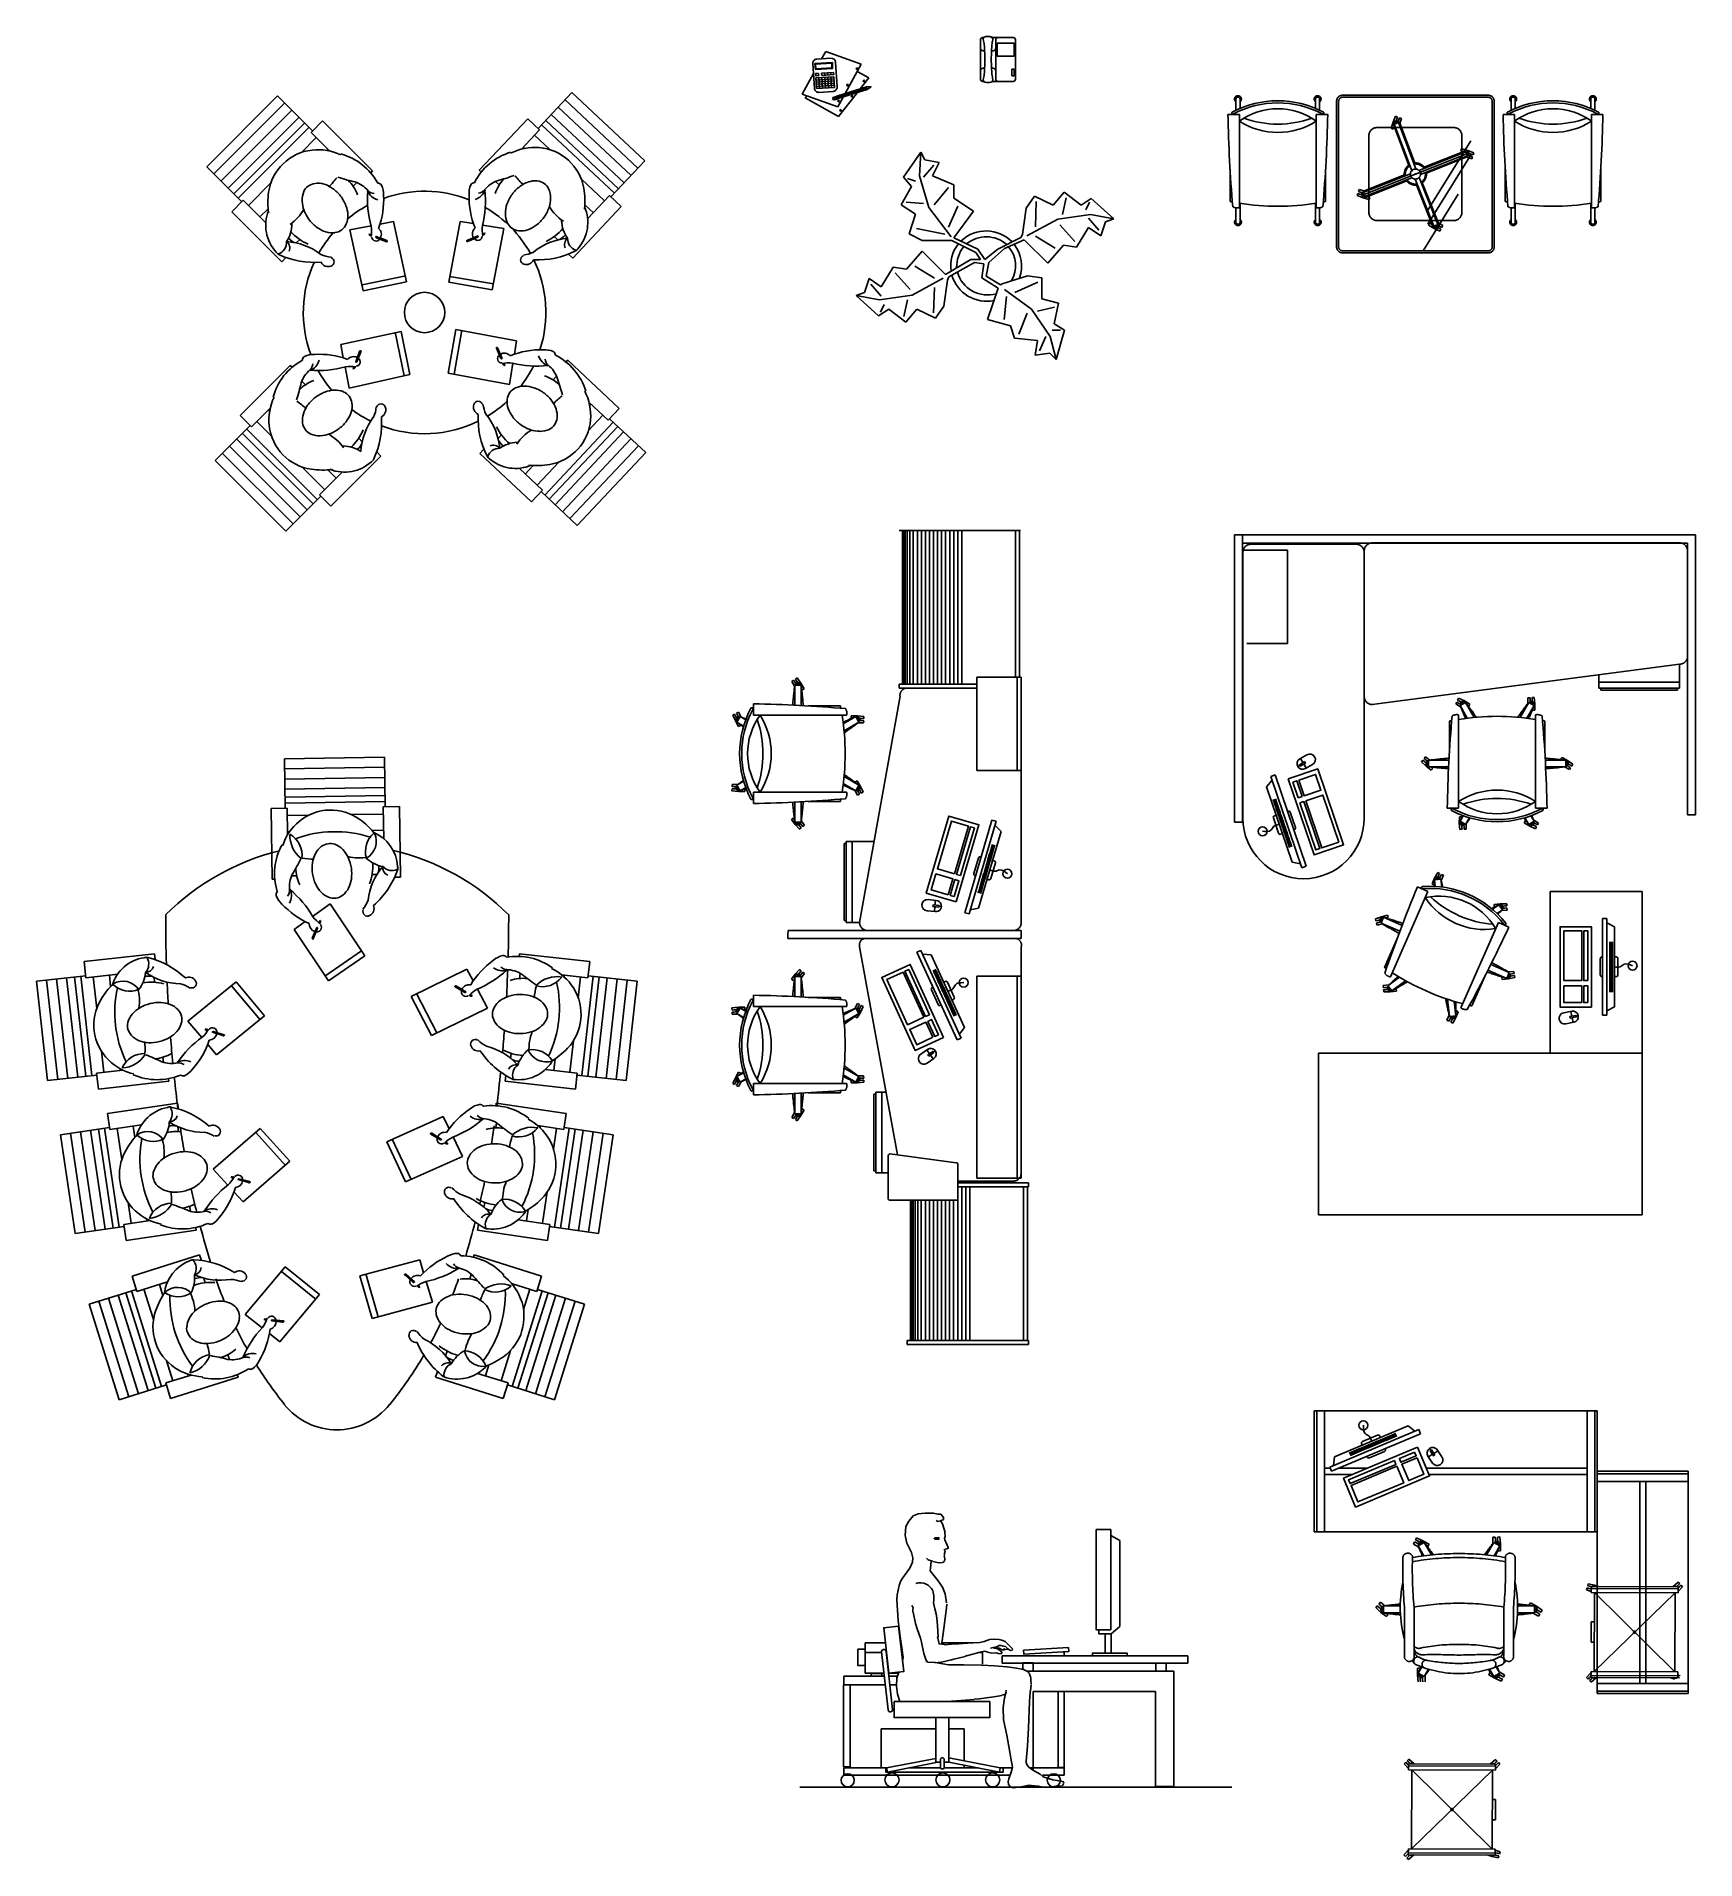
# Model space of a CAD drawing. Header units: metres. Extents: x 1905 to 1922.2, y 1773.7 to 1790.9.
# Drawn here: x 1905.01 to 1913.22, y 1778.73 to 1787.76 of the extents above; entities that cross this region are included whole.
import ezdxf

# ---------------------------------------------------------------- set-up
doc = ezdxf.new("R2010")
doc.units = ezdxf.units.M
doc.linetypes.add('ACAD_ISO10W100', pattern=[18.5, 12, -3, 0.5, -3])
doc.linetypes.add('DASHED', pattern=[70, 50, -20])
for name, color, linetype in [('ARREDI', 7, 'Continuous'), ('MEBEL', 7, 'DASHED'), ('UFFICI', 7, 'Continuous')]:
    doc.layers.add(name, color=color, linetype=linetype)

# ---------------------------------------------------------------- blocks, each defined once
blk = doc.blocks.new('mesa_office')
at = {"layer": 'MEBEL', "linetype": 'ACAD_ISO10W100'}
for p, q in [((-0.8878, 0.7058), (-0.8878, 0.761)), ((-0.8678, 0.761), (-0.8678, 0.7148)), ((-0.4937, 0.761), (-0.4937, 0.7148)), ((-0.4737, 0.7058), (-0.4737, 0.761)), ((-0.39, 0.03), (-0.39, 0.75)), ((-0.38, 0.03), (-0.38, 0.75)), ((-0.36, 0.78), (0.36, 0.78)), ((-0.36, 0.77), (0.36, 0.77)), ((0.38, 0.75), (0.38, 0.03)), ((0.39, 0.75), (0.39, 0.03)), ((0.4737, 0.7058), (0.4737, 0.761)), ((0.4937, 0.761), (0.4937, 0.7148)), ((0.8678, 0.761), (0.8678, 0.7148)), ((0.8878, 0.7058), (0.8878, 0.761)), ((-0.871, 0.6846), (-0.9275, 0.6846)), ((-0.9275, 0.6846), (-0.871, 0.6846)), ((-0.871, 0.2232), (-0.871, 0.6846)), ((-0.4904, 0.2232), (-0.4904, 0.6846)), ((-0.4904, 0.6846), (-0.434, 0.6846)), ((-0.1196, 0.6164), (-0.1106, 0.6466)), ((-0.1106, 0.6466), (-0.0986, 0.6758)), ((-0.0795, 0.6464), (-0.109, 0.6353)), ((-0.109, 0.6353), (-0.0296, 0.4242)), ((-0.1043, 0.6371), (-0.0162, 0.4027)), ((-0.0986, 0.6758), (-0.0887, 0.6723)), ((-0.0922, 0.6624), (-0.0956, 0.6528)), ((-0.0887, 0.6723), (-0.0922, 0.6624)), ((-0.0823, 0.6589), (-0.0857, 0.6493)), ((-0.0842, 0.6446), (0.0039, 0.4102)), ((-0.0788, 0.6688), (-0.0823, 0.6589)), ((-0.0795, 0.6464), (-0.0002, 0.4353)), ((-0.0689, 0.6653), (-0.0788, 0.6688)), ((-0.0763, 0.6404), (-0.0689, 0.6653)), ((0.4904, 0.6846), (0.434, 0.6846)), ((0.4904, 0.2232), (0.4904, 0.6846)), ((0.871, 0.2232), (0.871, 0.6846)), ((0.871, 0.6846), (0.9275, 0.6846)), ((0.9275, 0.6846), (0.871, 0.6846)), ((-0.23, 0.2), (-0.23, 0.58)), ((-0.19, 0.62), (0.19, 0.62)), ((-0.1097, 0.6129), (-0.1196, 0.6164)), ((-0.1062, 0.6228), (-0.1097, 0.6129)), ((-0.1061, 0.6231), (-0.1062, 0.6228)), ((0.2742, 0.5537), (0.0579, 0.206)), ((0.23, 0.58), (0.23, 0.2)), ((-0.2537, 0.2893), (0.2537, 0.4907)), ((0.2497, 0.5007), (0.017, 0.4083)), ((0.2577, 0.4807), (0.0249, 0.3883)), ((0.2479, 0.5054), (0.0383, 0.4221)), ((0.2595, 0.4761), (0.0499, 0.3929)), ((0.2777, 0.4899), (0.0614, 0.1422)), ((0.2255, 0.5057), (0.2288, 0.5156)), ((0.2354, 0.5023), (0.2255, 0.5057)), ((0.2288, 0.5156), (0.2592, 0.5071)), ((0.2358, 0.5022), (0.2354, 0.5023)), ((0.2479, 0.5054), (0.2595, 0.4761)), ((0.2536, 0.4728), (0.2786, 0.4658)), ((0.2592, 0.5071), (0.2886, 0.4957)), ((0.272, 0.4791), (0.2623, 0.4823)), ((0.2753, 0.489), (0.2657, 0.4923)), ((0.2819, 0.4758), (0.272, 0.4791)), ((0.2852, 0.4857), (0.2753, 0.489)), ((0.2786, 0.4658), (0.2819, 0.4758)), ((0.2886, 0.4957), (0.2852, 0.4857)), ((-0.917, 0.2541), (-0.917, 0.4134)), ((-0.4445, 0.4134), (-0.4445, 0.2541)), ((-0.2595, 0.3039), (-0.0499, 0.3871)), ((-0.2577, 0.2993), (-0.0249, 0.3917)), ((-0.2497, 0.2793), (-0.017, 0.3717)), ((0.0023, 0.3909), (-0.0023, 0.3891)), ((0.0023, 0.3909), (-0.0023, 0.3891)), ((-0.0023, 0.3891), (0.0023, 0.3909)), ((-0.0023, 0.3891), (0.0023, 0.3909)), ((0.0907, 0.1323), (-0.0017, 0.3651)), ((-0.0009, 0.3923), (0.0009, 0.3877)), ((0.0009, 0.3877), (-0.0009, 0.3923)), ((0.0009, 0.3877), (-0.0009, 0.3923)), ((-0.0009, 0.3923), (0.0009, 0.3877)), ((0.1107, 0.1403), (0.0183, 0.373)), ((0.4445, 0.4134), (0.4445, 0.2541)), ((0.917, 0.2541), (0.917, 0.4134)), ((-0.2886, 0.2843), (-0.2852, 0.2943)), ((-0.2592, 0.2729), (-0.2886, 0.2843)), ((-0.2852, 0.2943), (-0.2753, 0.291)), ((-0.2786, 0.3142), (-0.2819, 0.3042)), ((-0.2819, 0.3042), (-0.272, 0.3009)), ((-0.2536, 0.3072), (-0.2786, 0.3142)), ((-0.2753, 0.291), (-0.2657, 0.2877)), ((-0.272, 0.3009), (-0.2623, 0.2977)), ((-0.2595, 0.3039), (-0.2479, 0.2746)), ((-0.2288, 0.2644), (-0.2592, 0.2729)), ((-0.2479, 0.2746), (-0.0383, 0.3579)), ((-0.2358, 0.2778), (-0.2354, 0.2777)), ((-0.2354, 0.2777), (-0.2255, 0.2743)), ((-0.2255, 0.2743), (-0.2288, 0.2644)), ((0.0861, 0.1305), (0.0029, 0.3401)), ((0.1154, 0.1421), (0.0321, 0.3517)), ((0.212, 0.2897), (0.038, 0.01)), ((-0.8878, 0.2228), (-0.8878, 0.1518)), ((-0.8678, 0.1518), (-0.8678, 0.2453)), ((-0.4937, 0.1518), (-0.4937, 0.2453)), ((-0.4737, 0.2228), (-0.4737, 0.1518)), ((0.4737, 0.2228), (0.4737, 0.1518)), ((0.4937, 0.1518), (0.4937, 0.2453)), ((0.8678, 0.1518), (0.8678, 0.2453)), ((0.8878, 0.2228), (0.8878, 0.1518)), ((0.19, 0.16), (-0.19, 0.16)), ((0.0705, 0.1466), (0.0655, 0.1373)), ((0.0655, 0.1373), (0.0925, 0.121)), ((0.0797, 0.1416), (0.0705, 0.1466)), ((0.08, 0.1415), (0.0797, 0.1416)), ((0.1154, 0.1421), (0.0861, 0.1305)), ((0.0925, 0.121), (0.121, 0.1075)), ((0.1167, 0.1217), (0.1078, 0.1265)), ((0.1217, 0.131), (0.1128, 0.1358)), ((0.1137, 0.1487), (0.1359, 0.1353)), ((0.126, 0.1168), (0.1167, 0.1217)), ((0.121, 0.1075), (0.126, 0.1168)), ((0.1309, 0.126), (0.1217, 0.131)), ((0.1359, 0.1353), (0.1309, 0.126)), ((0.36, 0.01), (-0.36, 0.01)), ((0.36, 0), (-0.36, 0))]:
    blk.add_line(p, q, dxfattribs=at)
blk.add_circle((0, 0.39), 0.025, dxfattribs=at)
for centre, radius, start, end in [((-0.6807, 0.2712), 0.4814, 62.06863, 117.93137), ((-0.6807, 0.2712), 0.4709, 62.2928, 117.7072), ((-0.8778, 0.761), 0.0169, 306.15737, 233.84263), ((-0.8778, 0.761), 0.01, 0, 180), ((-0.4837, 0.761), 0.0169, 306.15737, 233.84263), ((-0.4837, 0.761), 0.01, 0, 180), ((-0.36, 0.75), 0.03, 90, 180), ((-0.36, 0.75), 0.02, 90, 180), ((0.36, 0.75), 0.03, 0, 90), ((0.36, 0.75), 0.02, 0, 90), ((0.6807, 0.2712), 0.4814, 62.06863, 117.93137), ((0.6807, 0.2712), 0.4709, 62.2928, 117.7072), ((0.4837, 0.761), 0.0169, 306.15737, 233.84263), ((0.4837, 0.761), 0.01, 0, 180), ((0.8778, 0.761), 0.0169, 306.15737, 233.84263), ((0.8778, 0.761), 0.01, 0, 180), ((5.8616, 0.8116), 6.7903, 181.07178, 184.92591), ((-0.9029, 0.6924), 0.00533, 128.68908, 307.07289), ((-0.6807, 0.3897), 0.3237, 53.99118, 126.00882), ((-0.6807, 0.9489), 0.353, 237.38219, 302.61781), ((-0.6807, 1.146), 0.5088, 250.63888, 289.36112), ((-0.4586, 0.6924), 0.00533, 232.92711, 51.31092), ((-7.2231, 0.8116), 6.7903, 355.07409, 358.92822), ((-0.0942, 0.6408), 0.0121, 20.60251, 200.60251), ((-0.0942, 0.6408), 0.00525, 20.60251, 200.60251), ((7.2231, 0.8116), 6.7903, 181.07178, 184.92591), ((0.4586, 0.6924), 0.00533, 128.68908, 307.07289), ((0.6807, 0.3897), 0.3237, 53.99118, 126.00882), ((0.6807, 0.9489), 0.353, 237.38219, 302.61781), ((0.6807, 1.146), 0.5088, 250.63888, 289.36112), ((0.9029, 0.6924), 0.00533, 232.92711, 51.31092), ((-5.8616, 0.8116), 6.7903, 355.07409, 358.92822), ((-0.19, 0.58), 0.04, 90, 180), ((0.19, 0.58), 0.04, 0, 90), ((0.2537, 0.4907), 0.0121, 291.65202, 111.65202), ((0.2537, 0.4907), 0.00525, 291.65202, 111.65202), ((0, 0.39), 0.055, 124.06755, 189.23649), ((0, 0.39), 0.05, 124.06755, 189.23649), ((0, 0.39), 0.05, 214.06755, 279.23649), ((0, 0.39), 0.055, 34.06755, 99.23649), ((0, 0.39), 0.05, 34.06755, 99.23649), ((0, 0.39), 0.05, 304.06755, 9.23649), ((0, 0.39), 0.055, 304.06755, 9.23649), ((-0.2537, 0.2893), 0.0121, 111.65202, 291.65202), ((-0.2537, 0.2893), 0.00525, 111.65202, 291.65202), ((0, 0.39), 0.055, 214.06755, 279.23649), ((-0.6807, 1.4285), 1.1979, 258.62594, 259.18268), ((-0.8805, 0.267), 0.0449, 238.99557, 282.16173), ((-0.6807, 1.4285), 1.1979, 260.85977, 279.14023), ((-0.481, 0.267), 0.0449, 257.83827, 301.00443), ((-0.6807, 1.4285), 1.1979, 280.81732, 281.37406), ((-0.19, 0.2), 0.04, 180, 270), ((0.19, 0.2), 0.04, 270, 0), ((0.6807, 1.4285), 1.1979, 258.62594, 259.18268), ((0.481, 0.267), 0.0449, 238.99557, 282.16173), ((0.6807, 1.4285), 1.1979, 260.85977, 279.14023), ((0.8805, 0.267), 0.0449, 257.83827, 301.00443), ((0.6807, 1.4285), 1.1979, 280.81732, 281.37406), ((-0.8778, 0.1518), 0.0169, 126.15737, 53.84263), ((-0.8778, 0.1518), 0.01, 180, 0), ((-0.4837, 0.1518), 0.0169, 126.15737, 53.84263), ((-0.4837, 0.1518), 0.01, 180, 0), ((0.1007, 0.1363), 0.0121, 201.65202, 21.65202), ((0.1007, 0.1363), 0.00525, 201.65202, 21.65202), ((0.4837, 0.1518), 0.0169, 126.15737, 53.84263), ((0.4837, 0.1518), 0.01, 180, 0), ((0.8778, 0.1518), 0.0169, 126.15737, 53.84263), ((0.8778, 0.1518), 0.01, 180, 0), ((-0.36, 0.03), 0.03, 180, 270), ((-0.36, 0.03), 0.02, 180, 270), ((0.36, 0.03), 0.02, 270, 0), ((0.36, 0.03), 0.03, 270, 0)]:
    blk.add_arc(centre, radius, start, end, dxfattribs=at)
blk = doc.blocks.new('pc_block')
for points in [[(0.1985, 0.1545), (-0.1985, 0.1545), (-0.1985, 0), (0.1985, 0)], [(0.0675, 0.1377), (-0.1783, 0.1377), (-0.1783, 0.1172), (0.0675, 0.1172)], [(0.0675, 0.1068), (-0.1783, 0.1068), (-0.1783, 0.0188), (0.0675, 0.0188)], [(0.1762, 0.1377), (0.0943, 0.1377), (0.0943, 0.1172), (0.1762, 0.1172)], [(0.1762, 0.1068), (0.0943, 0.1068), (0.0943, 0.0188), (0.1762, 0.0188)]]:
    blk.add_lwpolyline(points, close=True)
at = {"layer": 'ARREDI'}
for p, q in [((-0.2396, 0.2318), (-0.2396, 0.2099)), ((0.2382, 0.2318), (-0.2396, 0.2318)), ((-0.2396, 0.2099), (0.2382, 0.2099)), ((-0.2189, 0.2318), (-0.1981, 0.2689)), ((0.1967, 0.2689), (-0.1981, 0.2689)), ((-0.1213, 0.2423), (-0.1213, 0.2617)), ((-0.1151, 0.2423), (-0.1151, 0.2617)), ((-0.1088, 0.2423), (-0.1088, 0.2617)), ((-0.1026, 0.2423), (-0.1026, 0.2617)), ((-0.0963, 0.2423), (-0.0963, 0.2617)), ((-0.0901, 0.2423), (-0.0901, 0.2617)), ((-0.0838, 0.2423), (-0.0838, 0.2617)), ((-0.0776, 0.2423), (-0.0776, 0.2617)), ((-0.0713, 0.2423), (-0.0713, 0.2617)), ((-0.0651, 0.2423), (-0.0651, 0.2617)), ((-0.0588, 0.2423), (-0.0588, 0.2617)), ((-0.0526, 0.2423), (-0.0526, 0.2617)), ((-0.0463, 0.2423), (-0.0463, 0.2617)), ((-0.0401, 0.2423), (-0.0401, 0.2617)), ((-0.0338, 0.2423), (-0.0338, 0.2617)), ((-0.0276, 0.2423), (-0.0276, 0.2617)), ((-0.0213, 0.2423), (-0.0213, 0.2617)), ((-0.0151, 0.2423), (-0.0151, 0.2617)), ((-0.0088, 0.2423), (-0.0088, 0.2617)), ((-0.0026, 0.2423), (-0.0026, 0.2617)), ((0.0037, 0.2423), (0.0037, 0.2617)), ((0.0099, 0.2423), (0.0099, 0.2617)), ((0.0162, 0.2423), (0.0162, 0.2617)), ((0.0224, 0.2423), (0.0224, 0.2617)), ((0.0287, 0.2423), (0.0287, 0.2617)), ((0.0349, 0.2423), (0.0349, 0.2617)), ((0.0412, 0.2423), (0.0412, 0.2617)), ((0.0474, 0.2423), (0.0474, 0.2617)), ((0.0537, 0.2423), (0.0537, 0.2617)), ((0.0599, 0.2423), (0.0599, 0.2617)), ((0.0662, 0.2423), (0.0662, 0.2617)), ((0.0724, 0.2423), (0.0724, 0.2617)), ((0.0787, 0.2423), (0.0787, 0.2617)), ((0.0849, 0.2423), (0.0849, 0.2617)), ((0.0912, 0.2423), (0.0912, 0.2617)), ((0.0974, 0.2423), (0.0974, 0.2617)), ((0.1037, 0.2423), (0.1037, 0.2617)), ((0.1099, 0.2423), (0.1099, 0.2617)), ((0.1162, 0.2423), (0.1162, 0.2617)), ((0.1224, 0.2423), (0.1224, 0.2617)), ((0.2175, 0.2318), (0.1967, 0.2689)), ((0.2382, 0.2099), (0.2382, 0.2318)), ((0.227, 0.0176), (0.2193, 0.0574)), ((0.2436, 0.0578), (0.2201, 0.0533)), ((0.2435, 0.0787), (0.2413, 0.0901)), ((0.2748, 0.0639), (0.2513, 0.0593)), ((0.274, 0.0681), (0.2817, 0.0283))]:
    blk.add_line(p, q, dxfattribs=at)
for points in [[(0.048, 0.2689), (0.048, 0.2774, 0.414214), (0.0395, 0.2859), (-0.0409, 0.2859, 0.414214), (-0.0494, 0.2774), (-0.0494, 0.2689)], [(-0.0494, 0.2099), (-0.0494, 0.2068, 0.414214), (-0.0409, 0.1983), (0.0395, 0.1983, 0.414214), (0.048, 0.2068), (0.048, 0.2099)]]:
    blk.add_lwpolyline(points, format="xyb", dxfattribs=at)
blk.add_lwpolyline([(0.2531, 0.05), (0.2473, 0.0794), (0.2397, 0.0779), (0.2454, 0.0485)], close=True, dxfattribs=at)
blk.add_circle((-0.0061, 0.3582), 0.0222, dxfattribs=at)
for centre, start, end in [((0.2466, 0.0627), 11.00891, 191.00891), ((0.2544, 0.0229), 191.00891, 11.00891)]:
    blk.add_arc(centre, 0.0279, start, end, dxfattribs=at)
blk.add_spline([(-0.0007, 0.2689), (-0.0007, 0.2967), (-0.0135, 0.3161), (-0.0061, 0.3582)], degree=3, dxfattribs=at)
blk = doc.blocks.new('CCADUNITCIRCLE', base_point=(0.01, 0.01))
at = {"color": 0, "linetype": 'ByBlock'}
blk.add_circle((0, 0), 1, dxfattribs=at)
blk = doc.blocks.new('CCADLAY2OBJ876')
at = {"layer": 'UFFICI', "color": 7, "linetype": 'Continuous'}
blk.add_arc((0, 0), 1, 17.7828, 110.8754, dxfattribs=at)
blk = doc.blocks.new('CCADLAY2OBJ759')
at = {"layer": 'UFFICI', "color": 7, "linetype": 'Continuous'}
blk.add_arc((0, 0), 1, 128.6595, 198.4362, dxfattribs=at)
blk = doc.blocks.new('CCADLAY2OBJ758')
at = {"layer": 'UFFICI', "color": 7, "linetype": 'Continuous'}
blk.add_arc((0, 0), 1, 270, 90, dxfattribs=at)
blk = doc.blocks.new('CCADLAY2OBJ754')
at = {"layer": 'UFFICI', "color": 7, "linetype": 'Continuous'}
blk.add_arc((0, 0), 1, 270, 90, dxfattribs=at)
blk = doc.blocks.new('CCADLAY2OBJ781')
at = {"layer": 'UFFICI', "color": 7, "linetype": 'Continuous'}
blk.add_arc((0, 0), 1, 140.27557, 243.58847, dxfattribs=at)
blk = doc.blocks.new('CCADLAY2OBJ857')
at = {"layer": 'UFFICI', "color": 7, "linetype": 'Continuous'}
blk.add_arc((0, 0), 1, 303.68959, 14.03636, dxfattribs=at)
blk = doc.blocks.new('calc_notas')
for p, q in [((-0.064, 0.322), (-0.0841, 0.2855)), ((0.1116, 0.2583), (-0.064, 0.322)), ((-0.1245, 0.2119), (-0.1807, 0.1097)), ((-0.099, 0.2128), (-0.1138, 0.2119)), ((-0.0232, 0.1861), (-0.1117, 0.1803)), ((-0.099, 0.2128), (-0.0983, 0.2023)), ((-0.0976, 0.1918), (-0.0942, 0.1392)), ((-0.0252, 0.2176), (-0.0842, 0.2138)), ((-0.0842, 0.2138), (-0.0836, 0.2033)), ((-0.0829, 0.1928), (-0.0795, 0.1402)), ((-0.0695, 0.2148), (-0.0688, 0.2042)), ((-0.0681, 0.1937), (-0.0647, 0.1411)), ((-0.0547, 0.2157), (-0.054, 0.2052)), ((-0.0534, 0.1947), (-0.05, 0.1421)), ((-0.04, 0.2167), (-0.0393, 0.2061)), ((-0.0386, 0.1956), (-0.0352, 0.143)), ((0.0317, 0.113), (0.1116, 0.2583)), ((0.0918, 0.2223), (0.15, 0.1909)), ((0.15, 0.1909), (0.1072, 0.1365)), ((-0.1807, 0.1097), (-0.0044, 0.0473)), ((-0.1649, 0.0914), (-0.1573, 0.1014)), ((0, 0), (-0.1649, 0.0914)), ((-0.0225, 0.1755), (-0.111, 0.1698)), ((-0.0218, 0.165), (-0.1103, 0.1593)), ((-0.0211, 0.1545), (-0.1097, 0.1488)), ((-0.0044, 0.0473), (0.0225, 0.0962)), ((0.0932, 0.1187), (0, 0))]:
    blk.add_line(p, q)
blk.add_lwpolyline([(-0.1279, 0.2617), (-0.1196, 0.139, 0.414214), (-0.0973, 0.1193), (-0.0269, 0.1239, 0.414214), (-0.0073, 0.1462), (-0.0155, 0.2688, 0.413493), (-0.0378, 0.2884), (-0.1082, 0.284, 0.414935)], format="xyb", close=True)
for points in [[(-0.1175, 0.2616), (-0.0307, 0.2669), (-0.0297, 0.2379), (-0.1149, 0.2325)], [(-0.0337, 0.2636), (-0.1141, 0.2587), (-0.1121, 0.2358), (-0.0328, 0.2407)], [(-0.1124, 0.1908), (-0.0238, 0.1966), (-0.0204, 0.144), (-0.109, 0.1383)], [(0.1416, 0.134), (0.0032, 0.0901), (-0.0032, 0.091), (-0.0047, 0.0958), (-0.0031, 0.1022), (0.1377, 0.1459), (0.137, 0.142), (0.1379, 0.1367)], [(0.1377, 0.1459), (0.137, 0.142), (0.1379, 0.1367), (0.1416, 0.134), (0.1604, 0.1473)]]:
    blk.add_lwpolyline(points, close=True)
for points in [[(-0.0983, 0.2023), (-0.1131, 0.2014), (-0.1138, 0.2119)], [(-0.0252, 0.2176), (-0.0245, 0.2071), (-0.0836, 0.2033)], [(-0.0176, 0.0977), (-0.0276, 0.0945), (-0.0292, 0.0892), (-0.0275, 0.0838), (-0.0228, 0.0816), (-0.0138, 0.0845)], [(0.137, 0.142), (-0.0184, 0.0913)], [(-0.0031, 0.1022), (-0.0176, 0.0977), (-0.0184, 0.0913), (-0.0172, 0.0864), (-0.0138, 0.0845), (0.0032, 0.0901)], [(0.1379, 0.1367), (-0.0172, 0.0864)], [(-0.0103, 0.0999), (-0.0128, 0.0931), (-0.0109, 0.0885), (-0.0053, 0.0873)]]:
    blk.add_lwpolyline(points)
for centre in [(0.0907, 0.2362), (0.0439, 0.1551), (0.0663, 0.1), (0.1249, 0.1756), (-0.0001, 0.0765), (0.0094, 0.0297)]:
    blk.add_circle(centre, 0.00356)
blk.add_arc((0.1604, 0.1473), 0.00784, 183.32163, 215.08111)

msp = doc.modelspace()

# ---------------------------------------------------------------- linework, layer by layer
at = {"color": 0, "linetype": 'ByBlock'}
for p, q in [((1909.6822, 1787.7395), (1909.6822, 1787.5444)), ((1909.6931, 1787.7503), (1909.6987, 1787.7503)), ((1909.7406, 1787.7503), (1909.8448, 1787.7503)), ((1909.7581, 1787.7395), (1909.7581, 1787.5444)), ((1909.7652, 1787.7232), (1909.8486, 1787.7232)), ((1909.7652, 1787.6582), (1909.7652, 1787.7232)), ((1909.8486, 1787.6582), (1909.8486, 1787.7232)), ((1909.8557, 1787.7395), (1909.8557, 1787.5444)), ((1909.6952, 1787.6853), (1909.7032, 1787.6853)), ((1909.7371, 1787.6853), (1909.7451, 1787.6853)), ((1909.7652, 1787.6582), (1909.8486, 1787.6582)), ((1909.6931, 1787.5335), (1909.6986, 1787.5335)), ((1909.6952, 1787.5986), (1909.7032, 1787.5986)), ((1909.7371, 1787.5986), (1909.7451, 1787.5986)), ((1909.7406, 1787.5335), (1909.8448, 1787.5335)), ((1909.8378, 1787.5931), (1909.8486, 1787.5931)), ((1909.8378, 1787.5931), (1909.8378, 1787.5606)), ((1909.8378, 1787.5606), (1909.8486, 1787.5606)), ((1909.8486, 1787.5931), (1909.8486, 1787.5606))]:
    msp.add_line(p, q, dxfattribs=at)
at = {"linetype": 'Continuous'}
for p, q in [((1909.3023, 1787.0593), (1909.3868, 1787.1836)), ((1909.3868, 1787.1836), (1909.3806, 1787.066)), ((1909.3868, 1787.1836), (1909.4065, 1787.1445)), ((1909.4002, 1787.0596), (1909.4523, 1787.1185)), ((1909.4065, 1787.1445), (1909.4784, 1787.1316)), ((1909.4784, 1787.1316), (1909.4459, 1787.0662)), ((1909.2896, 1786.9221), (1909.3416, 1787.0137)), ((1909.3416, 1787.0137), (1909.3023, 1787.0593)), ((1909.3219, 1787.0528), (1909.3611, 1787.0399)), ((1909.3806, 1787.066), (1909.4267, 1786.9095)), ((1909.4459, 1787.0662), (1909.5505, 1787.0208)), ((1909.5244, 1787.0077), (1909.4528, 1786.9226)), ((1909.5505, 1787.0208), (1909.5507, 1786.9555)), ((1909.3615, 1786.8766), (1909.2896, 1786.9221)), ((1909.3157, 1786.9353), (1909.4006, 1786.929)), ((1909.4267, 1786.9095), (1909.5373, 1786.7647)), ((1909.525, 1786.8118), (1909.5704, 1786.9164)), ((1909.5507, 1786.9555), (1909.6488, 1786.8905)), ((1909.9078, 1786.9058), (1909.89, 1786.7764)), ((1909.9078, 1786.9058), (1909.9491, 1786.966)), ((1909.9491, 1786.966), (1910.0416, 1786.9203)), ((1909.9584, 1786.9384), (1909.9545, 1786.8137)), ((1910.0416, 1786.9203), (1910.0967, 1786.9852)), ((1910.1061, 1786.9576), (1910.088, 1786.8744)), ((1910.0967, 1786.9852), (1910.1802, 1786.921)), ((1910.1802, 1786.921), (1910.2308, 1786.9536)), ((1910.2216, 1786.9351), (1910.2034, 1786.898)), ((1910.2308, 1786.9536), (1910.3421, 1786.8526)), ((1909.3292, 1786.7786), (1909.3615, 1786.8766)), ((1909.6488, 1786.8905), (1909.5512, 1786.7596)), ((1910.0651, 1786.8512), (1909.9113, 1786.7683)), ((1910.2266, 1786.8751), (1910.0651, 1786.8512)), ((1910.1487, 1786.7408), (1910.0745, 1786.8235)), ((1910.2177, 1786.8104), (1910.1581, 1786.7131)), ((1910.2174, 1786.8566), (1910.2685, 1786.7968)), ((1910.2779, 1786.7691), (1910.2177, 1786.8104)), ((1910.3421, 1786.8526), (1910.2266, 1786.8751)), ((1910.3006, 1786.8385), (1910.2779, 1786.7691)), ((1910.3421, 1786.8526), (1910.3006, 1786.8385)), ((1909.3946, 1786.7461), (1909.3292, 1786.7786)), ((1909.5064, 1786.777), (1909.3669, 1786.8054)), ((1909.3946, 1786.7461), (1909.5411, 1786.7462)), ((1909.6593, 1786.6871), (1909.5411, 1786.7462)), ((1909.6698, 1786.7029), (1909.5512, 1786.7596)), ((1909.8829, 1786.7613), (1909.7679, 1786.7034)), ((1909.802, 1786.7061), (1909.8994, 1786.7487)), ((1909.89, 1786.7764), (1909.8829, 1786.7613)), ((1910.0154, 1786.6339), (1909.8994, 1786.7487)), ((1909.9547, 1786.7675), (1910.0519, 1786.708)), ((1910.0934, 1786.722), (1910.0154, 1786.6339)), ((1910.1581, 1786.7131), (1910.0934, 1786.722)), ((1909.3159, 1786.6048), (1909.3939, 1786.6929)), ((1909.3939, 1786.6929), (1909.51, 1786.5781)), ((1909.51, 1786.5781), (1909.6348, 1786.6511)), ((1909.6522, 1786.6373), (1909.5264, 1786.5656)), ((1909.6348, 1786.6511), (1909.6819, 1786.6516)), ((1909.6997, 1786.6296), (1909.6522, 1786.6373)), ((1909.6819, 1786.6516), (1909.6593, 1786.6871)), ((1909.7041, 1786.6523), (1909.6698, 1786.7029)), ((1909.6895, 1786.5608), (1909.6997, 1786.6296)), ((1909.7679, 1786.7034), (1909.7041, 1786.6523)), ((1909.7112, 1786.5697), (1909.7242, 1786.6376)), ((1909.802, 1786.7061), (1909.7242, 1786.6376)), ((1909.1087, 1786.4883), (1909.1314, 1786.5577)), ((1909.1314, 1786.5577), (1909.1917, 1786.5164)), ((1909.1917, 1786.5164), (1909.2512, 1786.6137)), ((1909.2512, 1786.6137), (1909.3159, 1786.6048)), ((1909.2606, 1786.586), (1909.3349, 1786.5033)), ((1909.3442, 1786.4756), (1909.4983, 1786.5598)), ((1909.4546, 1786.5593), (1909.3574, 1786.6188)), ((1909.5015, 1786.421), (1909.5193, 1786.5504)), ((1909.5264, 1786.5656), (1909.5193, 1786.5504)), ((1909.7697, 1786.5101), (1909.6895, 1786.5608)), ((1909.7112, 1786.5697), (1909.7112, 1786.5697)), ((1909.7822, 1786.5266), (1909.7112, 1786.5697)), ((1909.9145, 1786.5714), (1909.7904, 1786.5307)), ((1909.966, 1786.5402), (1909.8521, 1786.4891)), ((1909.9145, 1786.5714), (1909.9867, 1786.5607)), ((1909.9867, 1786.5607), (1909.9862, 1786.4575)), ((1909.0672, 1786.4742), (1909.1087, 1786.4883)), ((1909.0672, 1786.4742), (1909.1828, 1786.4517)), ((1909.1785, 1786.3732), (1909.0672, 1786.4742)), ((1909.1919, 1786.4703), (1909.1408, 1786.53)), ((1909.1828, 1786.4517), (1909.3442, 1786.4756)), ((1909.3032, 1786.3692), (1909.3213, 1786.4524)), ((1909.4509, 1786.3885), (1909.4549, 1786.5131)), ((1909.7173, 1786.3555), (1909.7697, 1786.5101)), ((1909.7904, 1786.5307), (1909.7822, 1786.5266)), ((1909.8108, 1786.4686), (1909.7999, 1786.3551)), ((1909.9343, 1786.4061), (1909.8018, 1786.5031)), ((1909.9862, 1786.4575), (1910.0687, 1786.4364)), ((1909.2292, 1786.4058), (1909.1785, 1786.3732)), ((1909.1877, 1786.3917), (1909.206, 1786.4288)), ((1909.3126, 1786.3416), (1909.2292, 1786.4058)), ((1909.3677, 1786.4065), (1909.3126, 1786.3416)), ((1909.4603, 1786.3608), (1909.3677, 1786.4065)), ((1909.5015, 1786.421), (1909.4603, 1786.3608)), ((1909.8718, 1786.2825), (1909.9136, 1786.3855)), ((1910.0266, 1786.2714), (1909.9343, 1786.4061)), ((1910.048, 1786.4159), (1909.9653, 1786.3956)), ((1910.0687, 1786.4364), (1910.0476, 1786.3333)), ((1909.8307, 1786.324), (1909.7173, 1786.3555)), ((1909.8511, 1786.262), (1909.8307, 1786.324)), ((1910.006, 1786.2715), (1909.9746, 1786.1994)), ((1910.057, 1786.1577), (1910.0266, 1786.2714)), ((1910.0784, 1786.3022), (1910.0371, 1786.3024)), ((1910.0476, 1786.3333), (1910.099, 1786.3021)), ((1910.099, 1786.3021), (1910.057, 1786.1577)), ((1909.9646, 1786.2511), (1909.8511, 1786.262)), ((1909.9539, 1786.1789), (1909.9646, 1786.2511)), ((1910.0262, 1786.1888), (1909.9539, 1786.1789)), ((1910.057, 1786.1577), (1910.0262, 1786.1888))]:
    msp.add_line(p, q, dxfattribs=at)
for p, q in [((1910.2987, 1779.8492), (1910.2987, 1779.7547)), ((1910.329, 1779.8492), (1910.329, 1779.7547))]:
    msp.add_line(p, q)
at = {"color": 251}
for points in [[(1911.8445, 1780.7738), (1911.4787, 1780.6199), (1911.5386, 1780.4775), (1911.9044, 1780.6315)], [(1911.7303, 1780.7076), (1911.5037, 1780.6122), (1911.5117, 1780.5934), (1911.7382, 1780.6887)], [(1911.7423, 1780.6791), (1911.5157, 1780.5838), (1911.5498, 1780.5027), (1911.7764, 1780.598)], [(1911.8305, 1780.7498), (1911.7549, 1780.718), (1911.7629, 1780.6991), (1911.8384, 1780.7309)], [(1911.8425, 1780.7213), (1911.7669, 1780.6895), (1911.8011, 1780.6084), (1911.8766, 1780.6402)]]:
    msp.add_lwpolyline(points, close=True, dxfattribs=at)
msp.add_lwpolyline([(1910.329, 1779.7547), (1910.4078, 1779.7547), (1910.4078, 1779.7402), (1910.2365, 1779.7402), (1910.2365, 1779.7547), (1910.329, 1779.7547)])
at = {"color": 0, "linetype": 'ByBlock'}
for centre, radius, start, end in [((1909.6931, 1787.7395), 0.0108, 90, 180), ((1909.7069, 1787.7432), 0.0108, 99.53518, 194.65023), ((1909.5085, 1787.6939), 0.1935, 6.16753, 13.89684), ((1909.222, 1787.663), 0.4817, 2.56288, 6.16753), ((1909.7155, 1787.7163), 0.039, 99.40761, 107.80241), ((1909.7202, 1787.6881), 0.0676, 90, 99.40761), ((1909.7202, 1787.6881), 0.0676, 80.59239, 90), ((1909.7309, 1787.7417), 0.013, 346.63828, 88.42967), ((1910.2183, 1787.663), 0.4817, 173.83247, 177.43712), ((1909.9318, 1787.6939), 0.1935, 166.63828, 173.83247), ((1909.769, 1787.7395), 0.0108, 90, 180), ((1909.8448, 1787.7395), 0.0108, 0, 90), ((1909.6952, 1787.6983), 0.013, 180, 270), ((1908.7514, 1787.6419), 0.9528, 0, 2.56288), ((1908.7514, 1787.6419), 0.9528, 357.43712, 0), ((1910.6889, 1787.6419), 0.9528, 177.43712, 180), ((1910.6889, 1787.6419), 0.9528, 180, 182.56288), ((1909.7451, 1787.6983), 0.013, 270, 0), ((1909.6952, 1787.5856), 0.013, 90, 180), ((1909.6931, 1787.5444), 0.0108, 180, 270), ((1909.7068, 1787.5405), 0.0108, 160.24894, 256.42453), ((1909.5085, 1787.5899), 0.1935, 346.10316, 353.83247), ((1909.222, 1787.6209), 0.4817, 353.83247, 357.43712), ((1909.7202, 1787.5957), 0.0676, 256.08253, 270), ((1909.7309, 1787.5422), 0.013, 281.29578, 13.36172), ((1910.2183, 1787.6209), 0.4817, 182.56288, 186.16753), ((1909.9318, 1787.5899), 0.1935, 186.16753, 193.89684), ((1909.7319, 1787.5281), 0.02, 53.59579, 53.72724), ((1909.7451, 1787.5856), 0.013, 0, 90), ((1909.769, 1787.5444), 0.0108, 180, 270), ((1909.8448, 1787.5444), 0.0108, 270, 0), ((1909.7202, 1787.5957), 0.0676, 270, 281.29578)]:
    msp.add_arc(centre, radius, start, end, dxfattribs=at)
at = {"linetype": 'Continuous'}
for centre, radius, start, end in [((1909.7144, 1786.6197), 0.179, 142.92537, 187.81551), ((1909.7101, 1786.6135), 0.1796, 44.30487, 132.99507), ((1909.7115, 1786.6098), 0.1544, 49.09477, 129.19567), ((1909.7105, 1786.62), 0.1752, 340.33837, 36.84057), ((1909.7188, 1786.6172), 0.1541, 140.13307, 181.75374), ((1909.7105, 1786.62), 0.146, 329.88837, 40.39617), ((1909.7129, 1786.6243), 0.1789, 196.09936, 281.82647), ((1909.7165, 1786.6295), 0.1532, 195.54559, 286.66507)]:
    msp.add_arc(centre, radius, start, end, dxfattribs=at)
at = {"layer": 'ARREDI', "linetype": 'Continuous'}
for p, q in [((1906.2049, 1787.4613), (1905.8549, 1787.1113)), ((1906.3781, 1787.2881), (1906.2049, 1787.4613)), ((1907.4939, 1787.3004), (1907.6616, 1787.479)), ((1907.6274, 1787.4425), (1907.9882, 1787.1036)), ((1907.6616, 1787.479), (1908.0224, 1787.1401)), ((1906.2402, 1787.4259), (1905.8902, 1787.0759)), ((1906.2756, 1787.3906), (1905.9256, 1787.0406)), ((1906.311, 1787.3552), (1905.9609, 1787.0052)), ((1907.5589, 1787.3696), (1907.9197, 1787.0308)), ((1907.5932, 1787.4061), (1907.954, 1787.0672)), ((1905.9892, 1786.9769), (1906.3392, 1787.3269)), ((1906.0104, 1786.9557), (1906.3605, 1787.3057)), ((1906.3711, 1787.281), (1906.4276, 1787.3376)), ((1906.3711, 1787.281), (1906.4636, 1787.1884)), ((1906.4276, 1787.3376), (1906.6751, 1787.0901)), ((1907.4429, 1787.3483), (1907.2032, 1787.0932)), ((1907.5012, 1787.2935), (1907.4116, 1787.1981)), ((1907.5012, 1787.2935), (1907.4429, 1787.3483)), ((1907.5525, 1787.1956), (1907.4763, 1787.2671)), ((1907.8718, 1786.9797), (1907.511, 1787.3186)), ((1907.8923, 1787.0016), (1907.5315, 1787.3405)), ((1906.3229, 1787.1815), (1906.3967, 1787.2553)), ((1906.4468, 1787.1917), (1906.4536, 1787.1985)), ((1907.4282, 1787.2019), (1907.4213, 1787.2085)), ((1905.8549, 1787.1113), (1906.0281, 1786.938)), ((1906.6751, 1787.0901), (1906.6659, 1787.0809)), ((1907.2032, 1787.0932), (1907.2127, 1787.0843)), ((1908.0224, 1787.1401), (1907.8547, 1786.9615)), ((1906.0608, 1786.9195), (1906.172, 1787.0306)), ((1906.5788, 1787.0149), (1906.5966, 1787.0328)), ((1907.3019, 1787.0211), (1907.2835, 1787.0384)), ((1907.8226, 1786.9419), (1907.708, 1787.0495)), ((1906.0352, 1786.9451), (1905.9786, 1786.8885)), ((1906.0352, 1786.9451), (1906.1471, 1786.8331)), ((1906.1177, 1786.8626), (1906.1583, 1786.9032)), ((1907.9057, 1786.9136), (1907.6661, 1786.6585)), ((1907.7675, 1786.8833), (1907.7256, 1786.9226)), ((1907.8474, 1786.9684), (1907.739, 1786.8529)), ((1907.8474, 1786.9684), (1907.9057, 1786.9136)), ((1905.9786, 1786.8885), (1906.2261, 1786.6411)), ((1906.5633, 1786.7987), (1906.6678, 1786.8187)), ((1906.7123, 1786.8272), (1906.7779, 1786.8398)), ((1906.7779, 1786.8398), (1906.8436, 1786.5408)), ((1907.1083, 1786.8398), (1907.0521, 1786.5389)), ((1907.1743, 1786.8293), (1907.1083, 1786.8398)), ((1907.3242, 1786.8055), (1907.219, 1786.8222)), ((1906.2593, 1786.7579), (1906.2618, 1786.7553)), ((1906.2974, 1786.7336), (1906.3147, 1786.7509)), ((1906.5633, 1786.7987), (1906.6294, 1786.4974)), ((1906.6561, 1786.776), (1906.6599, 1786.7777)), ((1906.661, 1786.7717), (1906.6561, 1786.776)), ((1906.6599, 1786.7777), (1906.6694, 1786.7743)), ((1906.6686, 1786.7689), (1906.661, 1786.7717)), ((1906.7432, 1786.747), (1906.6926, 1786.7657)), ((1906.6932, 1786.7599), (1906.7454, 1786.7391)), ((1907.1955, 1786.7626), (1907.144, 1786.7402)), ((1907.1459, 1786.7482), (1907.1959, 1786.7685)), ((1907.2282, 1786.7814), (1907.2189, 1786.7778)), ((1907.2198, 1786.7724), (1907.2273, 1786.7754)), ((1907.2273, 1786.7754), (1907.2321, 1786.7799)), ((1907.2321, 1786.7799), (1907.2282, 1786.7814)), ((1907.3242, 1786.8055), (1907.2675, 1786.5023)), ((1907.5919, 1786.7487), (1907.5741, 1786.7655)), ((1907.6293, 1786.7742), (1907.6269, 1786.7715)), ((1906.2261, 1786.6411), (1906.2468, 1786.6618)), ((1907.6661, 1786.6585), (1907.6447, 1786.6786)), ((1906.8391, 1786.5703), (1906.623, 1786.5265)), ((1906.8436, 1786.5408), (1906.6294, 1786.4974)), ((1907.0521, 1786.5389), (1907.2675, 1786.5023)), ((1907.0557, 1786.5685), (1907.2729, 1786.5316)), ((1906.5178, 1786.2305), (1906.8168, 1786.2962)), ((1906.7873, 1786.2916), (1906.8311, 1786.0756)), ((1906.8168, 1786.2962), (1906.8602, 1786.082)), ((1907.0863, 1786.3055), (1907.0497, 1786.0901)), ((1907.116, 1786.3019), (1907.079, 1786.0846)), ((1907.3873, 1786.2492), (1907.0863, 1786.3055)), ((1906.5303, 1786.1649), (1906.5178, 1786.2305)), ((1906.6105, 1786.1958), (1906.5919, 1786.1452)), ((1906.5977, 1786.1458), (1906.6185, 1786.1979)), ((1907.3101, 1786.1621), (1907.2876, 1786.2136)), ((1907.2956, 1786.2117), (1907.3159, 1786.1616)), ((1907.3768, 1786.1833), (1907.3873, 1786.2492)), ((1906.02, 1785.8802), (1906.2675, 1786.1277)), ((1906.2675, 1786.1277), (1906.2767, 1786.1185)), ((1906.5589, 1786.0158), (1906.5389, 1786.1204)), ((1906.5799, 1786.1125), (1906.5833, 1786.1219)), ((1906.5815, 1786.1087), (1906.5799, 1786.1125)), ((1906.5859, 1786.1136), (1906.5815, 1786.1087)), ((1906.5887, 1786.1212), (1906.5859, 1786.1136)), ((1907.3529, 1786.0334), (1907.0497, 1786.0901)), ((1907.3198, 1786.1378), (1907.3228, 1786.1303)), ((1907.3228, 1786.1303), (1907.3274, 1786.1255)), ((1907.3289, 1786.1294), (1907.3252, 1786.1387)), ((1907.3274, 1786.1255), (1907.3289, 1786.1294)), ((1907.3529, 1786.0334), (1907.3696, 1786.1385)), ((1907.6406, 1786.1543), (1907.6317, 1786.1449)), ((1907.8957, 1785.9147), (1907.6406, 1786.1543)), ((1906.3426, 1786.0314), (1906.3248, 1786.0492)), ((1906.5589, 1786.0158), (1906.8602, 1786.082)), ((1907.5686, 1786.0557), (1907.5858, 1786.0741)), ((1906.0766, 1785.8236), (1906.1692, 1785.9162)), ((1906.1659, 1785.8994), (1906.1591, 1785.9062)), ((1907.841, 1785.8564), (1907.7456, 1785.946)), ((1907.7494, 1785.9294), (1907.7559, 1785.9363)), ((1907.841, 1785.8564), (1907.8957, 1785.9147)), ((1906.0695, 1785.8307), (1905.8963, 1785.6575)), ((1906.0766, 1785.8236), (1906.02, 1785.8802)), ((1906.1761, 1785.7754), (1906.1023, 1785.8493)), ((1907.5272, 1785.4858), (1907.866, 1785.8466)), ((1907.549, 1785.4652), (1907.8879, 1785.826)), ((1907.743, 1785.8051), (1907.8145, 1785.8812)), ((1907.8478, 1785.8637), (1908.0264, 1785.696)), ((1905.967, 1785.7282), (1906.317, 1785.3781)), ((1906.0024, 1785.7635), (1906.3524, 1785.4135)), ((1906.3807, 1785.4418), (1906.0306, 1785.7918)), ((1906.4019, 1785.463), (1906.0519, 1785.813)), ((1906.624, 1785.75), (1906.6067, 1785.7673)), ((1907.2962, 1785.7657), (1907.3129, 1785.7835)), ((1907.3216, 1785.7283), (1907.3189, 1785.7307)), ((1907.9171, 1785.7987), (1907.5782, 1785.4379)), ((1907.9535, 1785.7644), (1907.6146, 1785.4036)), ((1907.99, 1785.7302), (1907.6511, 1785.3694)), ((1905.8963, 1785.6575), (1906.2463, 1785.3074)), ((1905.9316, 1785.6928), (1906.2817, 1785.3428)), ((1906.469, 1785.4312), (1906.7165, 1785.6787)), ((1906.5997, 1785.7119), (1906.6023, 1785.7144)), ((1906.7165, 1785.6787), (1906.6958, 1785.6994)), ((1907.2059, 1785.6915), (1907.226, 1785.7129)), ((1907.461, 1785.4519), (1907.2059, 1785.6915)), ((1907.4893, 1785.535), (1907.597, 1785.6496)), ((1908.0264, 1785.696), (1907.6875, 1785.3352)), ((1906.4381, 1785.5134), (1906.327, 1785.6246)), ((1906.4125, 1785.4877), (1906.5244, 1785.5997)), ((1906.495, 1785.5703), (1906.4544, 1785.6109)), ((1907.5158, 1785.5102), (1907.4004, 1785.6186)), ((1907.4307, 1785.5901), (1907.47, 1785.632)), ((1906.2463, 1785.3074), (1906.4195, 1785.4807)), ((1906.4125, 1785.4877), (1906.469, 1785.4312)), ((1907.5158, 1785.5102), (1907.461, 1785.4519)), ((1907.6875, 1785.3352), (1907.5089, 1785.5029)), ((1906.2388, 1784.1804), (1906.7337, 1784.1887)), ((1906.2429, 1783.9354), (1906.2388, 1784.1804)), ((1906.2396, 1784.1304), (1906.7346, 1784.1387)), ((1906.7337, 1784.1887), (1906.7378, 1783.9437)), ((1906.2405, 1784.0804), (1906.7354, 1784.0887)), ((1906.2413, 1784.0304), (1906.7362, 1784.0387)), ((1906.2529, 1783.9356), (1906.1729, 1783.9343)), ((1906.1729, 1783.9343), (1906.1787, 1783.5843)), ((1906.7369, 1783.9987), (1906.242, 1783.9904)), ((1906.7374, 1783.9687), (1906.2425, 1783.9604)), ((1906.2529, 1783.9356), (1906.2551, 1783.8047)), ((1906.7278, 1783.9435), (1906.8078, 1783.9449)), ((1906.7278, 1783.9435), (1906.7304, 1783.7852)), ((1906.8078, 1783.9449), (1906.8136, 1783.5949)), ((1906.3579, 1783.9011), (1906.2535, 1783.8993)), ((1906.7284, 1783.9072), (1906.5712, 1783.9046)), ((1906.2644, 1783.8191), (1906.2548, 1783.8189)), ((1906.7298, 1783.8268), (1906.6723, 1783.8259)), ((1906.7066, 1783.6523), (1906.7067, 1783.6486)), ((1906.1787, 1783.5843), (1906.1917, 1783.5845)), ((1906.2997, 1783.6013), (1906.2744, 1783.6009)), ((1906.6975, 1783.608), (1906.673, 1783.6076)), ((1906.8136, 1783.5949), (1906.7843, 1783.5944)), ((1906.4659, 1783.4622), (1906.3788, 1783.4009)), ((1906.4176, 1783.3797), (1906.4138, 1783.3781)), ((1906.4174, 1783.3731), (1906.4176, 1783.3797)), ((1906.4659, 1783.4622), (1906.6364, 1783.2051)), ((1906.3418, 1783.3749), (1906.2871, 1783.3365)), ((1906.2871, 1783.3365), (1906.4564, 1783.0814)), ((1906.3779, 1783.2969), (1906.3997, 1783.3463)), ((1906.4034, 1783.3418), (1906.3821, 1783.2898)), ((1906.4138, 1783.3781), (1906.4096, 1783.3689)), ((1906.4141, 1783.3657), (1906.4174, 1783.3731)), ((1905.2481, 1783.1768), (1905.5959, 1783.2158)), ((1905.5959, 1783.2158), (1905.5992, 1783.1867)), ((1906.4383, 1783.1051), (1906.62, 1783.23)), ((1906.4564, 1783.0814), (1906.6364, 1783.2051)), ((1907.4013, 1783.2158), (1907.3999, 1783.2029)), ((1907.7492, 1783.1768), (1907.4013, 1783.2158)), ((1905.257, 1783.0973), (1905.2481, 1783.1768)), ((1905.257, 1783.0973), (1905.4144, 1783.115)), ((1905.373, 1783.1103), (1905.3794, 1783.0532)), ((1907.1416, 1783.1401), (1906.8669, 1783.0049)), ((1907.1727, 1783.081), (1907.1416, 1783.1401)), ((1907.4027, 1783.0937), (1907.4055, 1783.1188)), ((1907.7402, 1783.0973), (1907.6102, 1783.1119)), ((1907.6232, 1783.1008), (1907.6242, 1783.1103)), ((1907.7402, 1783.0973), (1907.7492, 1783.1768)), ((1905.0124, 1783.0799), (1905.2559, 1783.1072)), ((1905.0677, 1782.588), (1905.0124, 1783.0799)), ((1905.1174, 1782.5936), (1905.0621, 1783.0855)), ((1905.167, 1782.5991), (1905.1118, 1783.0911)), ((1905.2167, 1782.6047), (1905.1615, 1783.0966)), ((1905.2013, 1783.1011), (1905.2565, 1782.6092)), ((1905.2311, 1783.1044), (1905.2863, 1782.6125)), ((1905.2931, 1783.1013), (1905.3106, 1782.9451)), ((1905.549, 1783.1038), (1905.5526, 1783.1043)), ((1905.5939, 1783.099), (1905.5967, 1783.0747)), ((1905.7611, 1782.8823), (1906.0008, 1783.0765)), ((1906.1192, 1782.8888), (1905.9776, 1783.0577)), ((1906.1411, 1782.909), (1906.0008, 1783.0765)), ((1906.8928, 1783.0197), (1906.9934, 1782.8236)), ((1907.132, 1783.024), (1907.0832, 1783.0518)), ((1907.0907, 1783.0551), (1907.1369, 1783.0272)), ((1907.2434, 1782.9467), (1907.1938, 1783.0409)), ((1907.6925, 1782.9976), (1907.7042, 1783.1013)), ((1907.711, 1782.6125), (1907.7662, 1783.1044)), ((1907.7408, 1782.6092), (1907.796, 1783.1011)), ((1907.7414, 1783.1072), (1907.9848, 1783.0799)), ((1907.8358, 1783.0966), (1907.7805, 1782.6047)), ((1907.8854, 1783.0911), (1907.8302, 1782.5991)), ((1907.9351, 1783.0855), (1907.8799, 1782.5936)), ((1907.9848, 1783.0799), (1907.9296, 1782.588)), ((1906.8669, 1783.0049), (1906.9666, 1782.8104)), ((1907.2434, 1782.9467), (1906.9666, 1782.8104)), ((1907.1544, 1783.0104), (1907.1613, 1783.0062)), ((1907.1667, 1783.0091), (1907.1582, 1783.0144)), ((1907.1613, 1783.0062), (1907.1678, 1783.0051)), ((1907.1678, 1783.0051), (1907.1667, 1783.0091)), ((1905.7611, 1782.8823), (1905.8303, 1782.8014)), ((1905.8544, 1782.8424), (1905.8478, 1782.8421)), ((1905.8478, 1782.8421), (1905.8498, 1782.8384)), ((1905.8498, 1782.8384), (1905.8592, 1782.8351)), ((1905.8621, 1782.8399), (1905.8544, 1782.8424)), ((1905.9032, 1782.7163), (1906.1411, 1782.909)), ((1905.8598, 1782.767), (1905.9032, 1782.7163)), ((1905.934, 1782.8104), (1905.8828, 1782.8274)), ((1905.8869, 1782.8315), (1905.9406, 1782.8153)), ((1907.6512, 1782.6293), (1907.6687, 1782.7855)), ((1905.3344, 1782.7331), (1905.3461, 1782.6293)), ((1905.6383, 1782.7036), (1905.6411, 1782.6785)), ((1907.3583, 1782.6983), (1907.3611, 1782.7226)), ((1907.4011, 1782.6836), (1907.3975, 1782.6839)), ((1907.5713, 1782.6383), (1907.5777, 1782.6954)), ((1905.3111, 1782.6153), (1905.0677, 1782.588)), ((1905.31, 1782.6253), (1905.4401, 1782.6399)), ((1905.31, 1782.6253), (1905.3189, 1782.5458)), ((1905.3189, 1782.5458), (1905.6668, 1782.5848)), ((1905.4249, 1782.6478), (1905.426, 1782.6383)), ((1905.6668, 1782.5848), (1905.6653, 1782.5977)), ((1907.3305, 1782.5848), (1907.3338, 1782.614)), ((1907.6783, 1782.5458), (1907.3305, 1782.5848)), ((1907.6872, 1782.6253), (1907.5299, 1782.6429)), ((1907.6872, 1782.6253), (1907.6783, 1782.5458)), ((1907.9296, 1782.588), (1907.6861, 1782.6153)), ((1905.3638, 1782.4254), (1905.7101, 1782.4765)), ((1905.3755, 1782.3462), (1905.3638, 1782.4254)), ((1905.7101, 1782.4765), (1905.7144, 1782.4475)), ((1907.025, 1782.4098), (1906.7458, 1782.2843)), ((1907.054, 1782.3497), (1907.025, 1782.4098)), ((1907.2872, 1782.4765), (1907.2853, 1782.4636)), ((1907.6334, 1782.4254), (1907.2872, 1782.4765)), ((1907.6217, 1782.3462), (1907.6334, 1782.4254)), ((1905.1317, 1782.3204), (1905.3741, 1782.3561)), ((1905.204, 1781.8307), (1905.1317, 1782.3204)), ((1905.2535, 1781.838), (1905.1812, 1782.3277)), ((1905.3029, 1781.8453), (1905.2306, 1782.335)), ((1905.3524, 1781.8526), (1905.2801, 1782.3423)), ((1905.3197, 1782.3481), (1905.392, 1781.8584)), ((1905.3493, 1782.3525), (1905.4216, 1781.8628)), ((1905.3755, 1782.3462), (1905.5322, 1782.3694)), ((1905.4114, 1782.3515), (1905.4344, 1782.196)), ((1905.491, 1782.3633), (1905.4994, 1782.3064)), ((1905.6671, 1782.3629), (1905.6707, 1782.3635)), ((1905.7122, 1782.3597), (1905.7158, 1782.3355)), ((1905.8868, 1782.1489), (1906.1195, 1782.3513)), ((1906.2444, 1782.1678), (1906.097, 1782.3318)), ((1906.2656, 1782.1888), (1906.1195, 1782.3513)), ((1906.7721, 1782.2982), (1906.8658, 1782.0987)), ((1907.0113, 1782.2942), (1906.9635, 1782.3237)), ((1906.9712, 1782.3267), (1907.0164, 1782.2972)), ((1907.12, 1782.213), (1907.0737, 1782.3089)), ((1907.2843, 1782.3544), (1907.288, 1782.3794)), ((1907.6217, 1782.3462), (1907.4923, 1782.3654)), ((1907.5049, 1782.3539), (1907.5063, 1782.3633)), ((1907.5706, 1782.2482), (1907.5858, 1782.3515)), ((1907.5756, 1781.8628), (1907.6479, 1782.3525)), ((1907.6053, 1781.8584), (1907.6776, 1782.3481)), ((1907.6232, 1782.3561), (1907.8656, 1782.3204)), ((1907.7172, 1782.3423), (1907.6449, 1781.8526)), ((1907.7666, 1782.335), (1907.6943, 1781.8453)), ((1907.8161, 1782.3277), (1907.7438, 1781.838)), ((1907.8656, 1782.3204), (1907.7933, 1781.8307)), ((1906.7458, 1782.2843), (1906.8386, 1782.0865)), ((1907.12, 1782.213), (1906.8386, 1782.0865)), ((1907.0332, 1782.2798), (1907.04, 1782.2753)), ((1907.0455, 1782.2781), (1907.0371, 1782.2837)), ((1907.04, 1782.2753), (1907.0464, 1782.274)), ((1907.0464, 1782.274), (1907.0455, 1782.2781)), ((1905.8868, 1782.1489), (1905.9588, 1782.0705)), ((1906.0346, 1781.9879), (1906.2656, 1782.1888)), ((1905.9814, 1782.1123), (1905.9748, 1782.1118)), ((1905.9748, 1782.1118), (1905.9769, 1782.1081)), ((1905.9769, 1782.1081), (1905.9865, 1782.1052)), ((1905.9891, 1782.11), (1905.9814, 1782.1123)), ((1905.9894, 1782.0371), (1906.0346, 1781.9879)), ((1906.0621, 1782.0831), (1906.0103, 1782.0983)), ((1906.0142, 1782.1026), (1906.0685, 1782.0882)), ((1907.5165, 1781.8816), (1907.5394, 1782.0371)), ((1905.4655, 1781.9849), (1905.4808, 1781.8816)), ((1905.7703, 1781.9661), (1905.774, 1781.9411)), ((1907.2262, 1781.9608), (1907.2298, 1781.985)), ((1907.2684, 1781.9446), (1907.2648, 1781.9451)), ((1907.4369, 1781.8934), (1907.4453, 1781.9502)), ((1905.4464, 1781.8664), (1905.204, 1781.8307)), ((1905.4449, 1781.8763), (1905.5744, 1781.8955)), ((1905.4449, 1781.8763), (1905.4566, 1781.7972)), ((1905.4566, 1781.7972), (1905.8028, 1781.8483)), ((1905.559, 1781.9028), (1905.5604, 1781.8934)), ((1905.8028, 1781.8483), (1905.8009, 1781.8612)), ((1907.1944, 1781.8483), (1907.1987, 1781.8773)), ((1907.5407, 1781.7972), (1907.1944, 1781.8483)), ((1907.5524, 1781.8763), (1907.3957, 1781.8995)), ((1907.5524, 1781.8763), (1907.5407, 1781.7972)), ((1907.7933, 1781.8307), (1907.5509, 1781.8664)), ((1905.4856, 1781.6209), (1905.8195, 1781.7259)), ((1905.8195, 1781.7259), (1905.8283, 1781.6979)), ((1906.0455, 1781.4303), (1906.2435, 1781.6668)), ((1906.4133, 1781.5293), (1906.2435, 1781.6668)), ((1906.9084, 1781.7014), (1906.6129, 1781.6213)), ((1906.9276, 1781.6374), (1906.9084, 1781.7014)), ((1907.1778, 1781.7259), (1907.1739, 1781.7135)), ((1907.5117, 1781.6209), (1907.1778, 1781.7259)), ((1905.5096, 1781.5446), (1905.4856, 1781.6209)), ((1905.5096, 1781.5446), (1905.6606, 1781.5921)), ((1905.6209, 1781.5796), (1905.6382, 1781.5248)), ((1905.7949, 1781.607), (1905.7983, 1781.6082)), ((1905.8399, 1781.6109), (1905.8473, 1781.5875)), ((1906.3957, 1781.5052), (1906.2244, 1781.6439)), ((1906.6129, 1781.6213), (1906.6734, 1781.4114)), ((1906.6411, 1781.6309), (1906.7022, 1781.4192)), ((1906.8767, 1781.5893), (1906.8341, 1781.6259)), ((1906.8421, 1781.6277), (1906.8821, 1781.5915)), ((1906.9078, 1781.568), (1906.9005, 1781.5749)), ((1906.9712, 1781.492), (1906.9406, 1781.594)), ((1907.1557, 1781.6058), (1907.1633, 1781.6299)), ((1907.4877, 1781.5446), (1907.3628, 1781.5839)), ((1907.3735, 1781.5705), (1907.3763, 1781.5796)), ((1907.4877, 1781.5446), (1907.5117, 1781.6209)), ((1905.2729, 1781.4807), (1905.5066, 1781.5542)), ((1905.4691, 1781.0235), (1905.3206, 1781.4957)), ((1905.5168, 1781.0385), (1905.3683, 1781.5107)), ((1905.5645, 1781.0535), (1905.416, 1781.5257)), ((1905.4541, 1781.5377), (1905.6026, 1781.0655)), ((1905.4827, 1781.5467), (1905.6312, 1781.0745)), ((1905.5442, 1781.5555), (1905.5914, 1781.4056)), ((1906.2168, 1781.2945), (1906.4133, 1781.5293)), ((1906.9712, 1781.492), (1906.6734, 1781.4114)), ((1906.896, 1781.5717), (1906.902, 1781.5662)), ((1906.902, 1781.5662), (1906.9082, 1781.5639)), ((1906.9082, 1781.5639), (1906.9078, 1781.568)), ((1907.366, 1781.0745), (1907.5145, 1781.5467)), ((1907.3946, 1781.0655), (1907.5431, 1781.5377)), ((1907.4217, 1781.4559), (1907.4531, 1781.5555)), ((1907.5813, 1781.5257), (1907.4328, 1781.0535)), ((1907.629, 1781.5107), (1907.4805, 1781.0385)), ((1907.4907, 1781.5542), (1907.7244, 1781.4807)), ((1907.6767, 1781.4957), (1907.5282, 1781.0235)), ((1905.4214, 1781.0085), (1905.2729, 1781.4807)), ((1906.0455, 1781.4303), (1906.129, 1781.3641)), ((1906.1447, 1781.409), (1906.1383, 1781.4074)), ((1906.1383, 1781.4074), (1906.141, 1781.4042)), ((1906.141, 1781.4042), (1906.1509, 1781.4028)), ((1906.1527, 1781.408), (1906.1447, 1781.409)), ((1906.229, 1781.3928), (1906.1754, 1781.3997)), ((1906.1787, 1781.4045), (1906.2345, 1781.3989)), ((1907.7244, 1781.4807), (1907.5759, 1781.0085)), ((1906.1645, 1781.336), (1906.2168, 1781.2945)), ((1905.9593, 1781.2313), (1905.9669, 1781.2073)), ((1907.0364, 1781.2262), (1907.0437, 1781.2496)), ((1907.3106, 1781.1024), (1907.3577, 1781.2523)), ((1905.6521, 1781.0915), (1905.7769, 1781.1308)), ((1905.6554, 1781.202), (1905.6867, 1781.1024)), ((1905.7606, 1781.1356), (1905.7634, 1781.1265)), ((1906.01, 1781.1202), (1906.0061, 1781.1326)), ((1906.9873, 1781.1202), (1906.9961, 1781.1482)), ((1907.0756, 1781.2036), (1907.0721, 1781.2046)), ((1907.3452, 1781.0915), (1907.1941, 1781.139)), ((1907.2338, 1781.1265), (1907.2511, 1781.1813)), ((1905.6551, 1781.082), (1905.4214, 1781.0085)), ((1905.6521, 1781.0915), (1905.6761, 1781.0152)), ((1905.6761, 1781.0152), (1906.01, 1781.1202)), ((1907.3212, 1781.0152), (1906.9873, 1781.1202)), ((1907.3452, 1781.0915), (1907.3212, 1781.0152)), ((1907.5759, 1781.0085), (1907.3422, 1781.082))]:
    msp.add_line(p, q, dxfattribs=at)
at = {"layer": 'ARREDI', "color": 251}
for p, q in [((1911.8512, 1780.8605), (1911.4107, 1780.6752)), ((1911.7985, 1780.8786), (1911.4346, 1780.7255)), ((1911.832, 1780.8525), (1911.7985, 1780.8786)), ((1911.8596, 1780.8404), (1911.8512, 1780.8605)), ((1911.4192, 1780.655), (1911.8596, 1780.8404)), ((1911.5502, 1780.7453), (1911.5427, 1780.7631)), ((1911.556, 1780.7477), (1911.5485, 1780.7656)), ((1911.5618, 1780.7502), (1911.5543, 1780.768)), ((1911.5675, 1780.7526), (1911.56, 1780.7704)), ((1911.5733, 1780.755), (1911.5658, 1780.7728)), ((1911.579, 1780.7574), (1911.5715, 1780.7753)), ((1911.5848, 1780.7598), (1911.5773, 1780.7777)), ((1911.5906, 1780.7623), (1911.5831, 1780.7801)), ((1911.5963, 1780.7647), (1911.5888, 1780.7825)), ((1911.6021, 1780.7671), (1911.5946, 1780.785)), ((1911.6078, 1780.7695), (1911.6003, 1780.7874)), ((1911.6136, 1780.772), (1911.6061, 1780.7898)), ((1911.6194, 1780.7744), (1911.6119, 1780.7922)), ((1911.6251, 1780.7768), (1911.6176, 1780.7947)), ((1911.6309, 1780.7792), (1911.6234, 1780.7971)), ((1911.6366, 1780.7817), (1911.6291, 1780.7995)), ((1911.6424, 1780.7841), (1911.6349, 1780.8019)), ((1911.6482, 1780.7865), (1911.6407, 1780.8044)), ((1911.6539, 1780.7889), (1911.6464, 1780.8068)), ((1911.6597, 1780.7914), (1911.6522, 1780.8092)), ((1911.6655, 1780.7938), (1911.6579, 1780.8116)), ((1911.6712, 1780.7962), (1911.6637, 1780.8141)), ((1911.677, 1780.7986), (1911.6695, 1780.8165)), ((1911.6827, 1780.8011), (1911.6752, 1780.8189)), ((1911.6885, 1780.8035), (1911.681, 1780.8213)), ((1911.6943, 1780.8059), (1911.6867, 1780.8238)), ((1911.7, 1780.8083), (1911.6925, 1780.8262)), ((1911.7058, 1780.8108), (1911.6983, 1780.8286)), ((1911.7115, 1780.8132), (1911.704, 1780.831)), ((1911.7173, 1780.8156), (1911.7098, 1780.8335)), ((1911.7231, 1780.818), (1911.7155, 1780.8359)), ((1911.7288, 1780.8205), (1911.7213, 1780.8383)), ((1911.7346, 1780.8229), (1911.7271, 1780.8407)), ((1911.7403, 1780.8253), (1911.7328, 1780.8432)), ((1911.9105, 1780.7579), (1911.9041, 1780.7675)), ((1911.4107, 1780.6752), (1911.4192, 1780.655)), ((1911.4298, 1780.6832), (1911.4346, 1780.7255)), ((1911.5157, 1780.7308), (1911.5082, 1780.7486)), ((1911.5214, 1780.7332), (1911.5139, 1780.751)), ((1911.5272, 1780.7356), (1911.5197, 1780.7535)), ((1911.533, 1780.738), (1911.5254, 1780.7559)), ((1911.5387, 1780.7405), (1911.5312, 1780.7583)), ((1911.5445, 1780.7429), (1911.537, 1780.7607)), ((1911.919, 1780.6952), (1911.8964, 1780.7289)), ((1911.9187, 1780.7387), (1911.8988, 1780.7254)), ((1911.9451, 1780.7564), (1911.9252, 1780.743)), ((1911.9427, 1780.7599), (1911.9653, 1780.7262))]:
    msp.add_line(p, q, dxfattribs=at)
for points in [[(1911.6614, 1780.8209), (1911.6581, 1780.8288, 0.414214), (1911.647, 1780.8333), (1911.5729, 1780.8021, 0.414214), (1911.5684, 1780.791), (1911.5717, 1780.7831)], [(1911.5946, 1780.7288), (1911.5958, 1780.7259, 0.414214), (1911.6068, 1780.7214), (1911.681, 1780.7526, 0.414214), (1911.6855, 1780.7637), (1911.6843, 1780.7666)]]:
    msp.add_lwpolyline(points, format="xyb", dxfattribs=at)
msp.add_lwpolyline([(1911.9304, 1780.7352), (1911.9138, 1780.7601), (1911.9073, 1780.7557), (1911.924, 1780.7308)], close=True, dxfattribs=at)
at = {"layer": 'ARREDI', "linetype": 'Continuous'}
msp.add_circle((1906.9324, 1786.3896), 0.1, dxfattribs=at)
at = {"layer": 'ARREDI', "color": 251}
msp.add_circle((1911.5769, 1780.8822), 0.0222, dxfattribs=at)
at = {"layer": 'ARREDI', "linetype": 'Continuous'}
for centre, radius, start, end in [((1906.4029, 1786.9506), 0.2444, 96.2671, 171.92865), ((1906.4049, 1786.9322), 0.2629, 64.44954, 96.2671), ((1906.4401, 1786.8876), 0.2972, 28.57323, 74.74242), ((1907.4445, 1786.8982), 0.2972, 107.0526, 153.22178), ((1907.4783, 1786.9439), 0.2629, 85.52792, 117.34547), ((1907.4797, 1786.9623), 0.2444, 9.86637, 85.52792), ((1906.441, 1786.9453), 0.1144, 157.77285, 182.13187), ((1906.387, 1786.9674), 0.056, 122.67711, 157.77285), ((1906.3996, 1786.9589), 0.0702, 97.41647, 127.59466), ((1906.4043, 1786.9225), 0.1069, 73.05745, 97.41647), ((1906.3939, 1786.8883), 0.1426, 54.03335, 73.05745), ((1906.1135, 1787.3426), 0.4793, 316.16802, 323.35598), ((1906.3658, 1786.8495), 0.1906, 37.59466, 54.03335), ((1906.872, 1788.2304), 1.228, 252.56816, 256.67056), ((1906.4238, 1786.9087), 0.1879, 19.82386, 46.25441), ((1906.5463, 1786.9046), 0.1377, 39.47531, 71.9858), ((1906.7192, 1787.0198), 0.0752, 201.71177, 255.59293), ((1907.1378, 1786.9512), 0.4883, 175.34762, 196.00059), ((1906.6861, 1787.0245), 0.0466, 224.04766, 265.78063), ((1906.7007, 1787.0073), 0.0225, 33.82861, 88.99052), ((1906.625, 1786.9742), 0.1049, 357.83606, 25.81223), ((1906.9324, 1786.3896), 0.6, 68.47595, 109.68567), ((1907.257, 1786.9789), 0.1049, 155.98278, 183.95895), ((1907.1803, 1787.0097), 0.0225, 92.80449, 147.9664), ((1907.1614, 1787.0216), 0.0752, 286.20208, 340.08325), ((1907.1943, 1787.0273), 0.0466, 276.01439, 317.74736), ((1906.7451, 1786.9399), 0.4883, 345.79442, 6.44739), ((1907.3378, 1786.9118), 0.1377, 109.80921, 142.3197), ((1907.4601, 1786.9198), 0.1879, 135.54061, 161.97116), ((1906.9707, 1788.2268), 1.228, 285.12445, 289.22686), ((1907.52, 1786.8624), 0.1906, 127.76166, 144.20036), ((1907.7566, 1787.3632), 0.4793, 218.43903, 225.627), ((1907.4906, 1786.9003), 0.1426, 108.73756, 127.76166), ((1907.4791, 1786.9342), 0.1069, 84.37854, 108.73756), ((1907.4827, 1786.9707), 0.0702, 54.20036, 84.37854), ((1907.495, 1786.9796), 0.056, 24.02217, 59.11791), ((1907.4417, 1786.9558), 0.1144, 359.66315, 24.02217), ((1907.3508, 1786.9399), 0.3752, 354.11154, 9.86637), ((1906.5324, 1786.9322), 0.3752, 171.92865, 187.68348), ((1906.126, 1787.0216), 0.2416, 305.76558, 329.65991), ((1906.4693, 1786.9463), 0.1426, 182.13187, 201.15596), ((1906.3658, 1786.8495), 0.1906, 21.15596, 37.59466), ((1906.4105, 1786.8668), 0.1426, 2.13187, 21.15596), ((1906.9324, 1786.3896), 0.6, 118.02118, 129.33867), ((1906.3142, 1786.9484), 0.4161, 339.97815, 2.99784), ((1907.5684, 1786.9629), 0.4161, 178.79718, 201.81686), ((1906.9324, 1786.3896), 0.6, 29.17752, 59.99355), ((1907.4747, 1786.8783), 0.1426, 160.63905, 179.66315), ((1907.52, 1786.8624), 0.1906, 144.20036, 160.63905), ((1907.3682, 1786.9719), 0.1906, 324.20036, 340.63905), ((1907.4135, 1786.956), 0.1426, 340.63905, 359.66315), ((1907.7542, 1787.0419), 0.2416, 212.1351, 236.02943), ((1907.5454, 1786.8342), 0.1945, 318.94058, 23.86255), ((1906.3412, 1786.8204), 0.1945, 157.93247, 222.85443), ((1906.1077, 1786.8322), 0.1688, 327.01496, 358.53559), ((1906.514, 1786.9636), 0.1906, 201.15596, 217.59466), ((1906.514, 1786.9636), 0.1906, 217.59466, 234.03335), ((1906.4858, 1786.9248), 0.1426, 234.03335, 253.05745), ((1906.4802, 1786.8543), 0.0702, 307.59466, 337.77285), ((1906.4462, 1786.8681), 0.1069, 337.77285, 2.13187), ((1906.5214, 1786.7921), 0.1491, 349.53088, 9.47979), ((1907.2081, 1786.7796), 0.0387, 132.14897, 210.60607), ((1907.3663, 1786.8002), 0.1491, 172.31522, 192.26413), ((1907.439, 1786.8785), 0.1069, 179.66315, 204.02217), ((1907.4055, 1786.8636), 0.0702, 204.02217, 234.20036), ((1907.3976, 1786.934), 0.1426, 288.73756, 307.76166), ((1907.3682, 1786.9719), 0.1906, 307.76166, 324.20036), ((1907.7784, 1786.8532), 0.1688, 183.25943, 214.78005), ((1906.1877, 1786.7371), 0.0617, 290.23936, 2.98932), ((1906.2303, 1786.4266), 0.3143, 52.9146, 86.53066), ((1906.2252, 1786.7081), 0.0402, 337.25817, 53.22315), ((1906.3344, 1786.824), 0.1, 223.43064, 242.14856), ((1906.4528, 1786.9555), 0.2469, 222.49701, 246.94466), ((1906.9324, 1786.3896), 0.6, 138.91539, 150.55904), ((1906.4754, 1786.8906), 0.1069, 253.05745, 277.41647), ((1906.4802, 1786.8543), 0.0702, 277.41647, 307.59466), ((1906.6926, 1786.7654), 0.0221, 186.05291, 325.64229), ((1906.6949, 1786.7638), 0.00325, 159.21003, 183.48811), ((1906.6969, 1786.7639), 0.00518, 183.48811, 199.74267), ((1906.6933, 1786.7644), 0.00148, 122.87164, 159.21003), ((1906.6994, 1786.7648), 0.00793, 199.74267, 212.87164), ((1906.6933, 1786.7644), 0.00148, 117.64847, 122.87164), ((1906.6994, 1786.7648), 0.00793, 212.87164, 218.32188), ((1906.6801, 1786.7765), 0.0387, 331.18895, 49.64604), ((1906.7449, 1786.7449), 0.00325, 159.21003, 183.48811), ((1906.7469, 1786.745), 0.00518, 183.48811, 199.74267), ((1906.7433, 1786.7455), 0.00148, 122.87164, 159.21003), ((1906.7494, 1786.7459), 0.00793, 199.74267, 212.87164), ((1906.7433, 1786.7455), 0.00148, 86.53326, 122.87164), ((1906.7494, 1786.7459), 0.00793, 212.87164, 226.00062), ((1906.7432, 1786.7437), 0.00325, 62.25518, 86.53326), ((1906.7475, 1786.744), 0.00518, 226.00062, 242.25518), ((1906.7423, 1786.742), 0.00518, 46.00062, 62.25518), ((1906.7466, 1786.7422), 0.00325, 242.25518, 266.53326), ((1906.7404, 1786.7401), 0.00793, 32.87164, 46.00062), ((1906.7465, 1786.7405), 0.00148, 266.53326, 302.87164), ((1906.7404, 1786.7401), 0.00793, 19.74267, 32.87164), ((1906.7465, 1786.7405), 0.00148, 302.87164, 339.21003), ((1906.7429, 1786.741), 0.00518, 3.48811, 19.74267), ((1906.7449, 1786.7411), 0.00325, 339.21003, 3.48811), ((1907.1464, 1786.7422), 0.00518, 162.05235, 178.3069), ((1907.1445, 1786.7422), 0.00325, 178.3069, 202.58499), ((1907.149, 1786.7413), 0.00793, 148.92337, 162.05235), ((1907.1428, 1786.7415), 0.00148, 202.58499, 238.92337), ((1907.1428, 1786.7415), 0.00148, 238.92337, 275.26175), ((1907.149, 1786.7413), 0.00793, 135.79439, 148.92337), ((1907.1427, 1786.7433), 0.00325, 275.26175, 299.53984), ((1907.147, 1786.7432), 0.00518, 119.53984, 135.79439), ((1907.1417, 1786.745), 0.00518, 299.53984, 315.79439), ((1907.1461, 1786.7449), 0.00325, 95.26175, 119.53984), ((1907.1397, 1786.7469), 0.00793, 315.79439, 328.92337), ((1907.1459, 1786.7467), 0.00148, 58.92337, 95.26175), ((1907.1397, 1786.7469), 0.00793, 328.92337, 342.05235), ((1907.1459, 1786.7467), 0.00148, 22.58499, 58.92337), ((1907.1443, 1786.746), 0.00325, 358.3069, 22.58499), ((1907.1423, 1786.7461), 0.00518, 342.05235, 358.3069), ((1907.1959, 1786.7682), 0.0221, 216.15272, 355.74211), ((1907.1891, 1786.7674), 0.00793, 323.47313, 328.92337), ((1907.1953, 1786.7671), 0.00148, 58.92337, 64.14654), ((1907.1891, 1786.7674), 0.00793, 328.92337, 342.05235), ((1907.1953, 1786.7671), 0.00148, 22.58499, 58.92337), ((1907.1937, 1786.7665), 0.00325, 358.3069, 22.58499), ((1907.1917, 1786.7665), 0.00518, 342.05235, 358.3069), ((1907.4055, 1786.8636), 0.0702, 234.20036, 264.37854), ((1907.4091, 1786.9001), 0.1069, 264.37854, 288.73756), ((1907.6686, 1786.444), 0.3143, 95.26436, 128.88041), ((1907.4296, 1786.9657), 0.2469, 294.85035, 319.29801), ((1907.5521, 1786.8379), 0.1, 299.64646, 318.36437), ((1907.6649, 1786.7255), 0.0402, 128.57187, 204.53684), ((1907.7015, 1786.7556), 0.0617, 178.80569, 251.55565), ((1906.2246, 1786.7033), 0.03, 210.28794, 245.19035), ((1906.3866, 1787.0538), 0.4161, 245.19035, 274.6507), ((1906.9324, 1786.3896), 0.6, 155.57865, 200.28979), ((1906.4824, 1786.8126), 0.1491, 245.14906, 265.09797), ((1906.4554, 1786.6554), 0.0387, 204.98281, 291.99853), ((1906.4627, 1786.6404), 0.0221, 288.98656, 68.57595), ((1907.4296, 1786.6504), 0.0221, 113.21907, 252.80845), ((1907.4045, 1786.8219), 0.1491, 276.69704, 296.64596), ((1907.4364, 1786.6656), 0.0387, 249.79648, 336.81221), ((1907.4928, 1787.066), 0.4161, 267.14432, 296.60467), ((1906.9324, 1786.3896), 0.6, 342.10935, 25.75664), ((1907.6657, 1786.7207), 0.03, 296.60467, 331.50708), ((1906.3834, 1786.0775), 0.1049, 87.83606, 115.81223), ((1906.4091, 1785.7668), 0.4161, 69.97815, 92.99784), ((1906.6138, 1786.1957), 0.00325, 152.25518, 176.53326), ((1906.6121, 1786.1958), 0.00148, 176.53326, 212.87164), ((1906.6121, 1786.1958), 0.00148, 212.87164, 249.21003), ((1906.6155, 1786.1948), 0.00518, 136.00062, 152.25518), ((1906.6127, 1786.1975), 0.00325, 249.21003, 273.48811), ((1906.6175, 1786.1929), 0.00793, 122.87164, 136.00062), ((1906.6126, 1786.1994), 0.00518, 273.48811, 289.74267), ((1906.6175, 1786.1929), 0.00793, 109.74267, 122.87164), ((1906.6117, 1786.202), 0.00793, 289.74267, 302.87164), ((1906.6166, 1786.1955), 0.00518, 93.48811, 109.74267), ((1906.6117, 1786.202), 0.00793, 302.87164, 316.00062), ((1906.6165, 1786.1974), 0.00325, 69.21003, 93.48811), ((1906.6136, 1786.2001), 0.00518, 316.00062, 332.25518), ((1906.6171, 1786.1991), 0.00148, 32.87164, 69.21003), ((1906.6153, 1786.1992), 0.00325, 332.25518, 356.53326), ((1906.6171, 1786.1991), 0.00148, 356.53326, 32.87164), ((1907.289, 1786.2148), 0.00148, 148.92337, 185.26175), ((1907.2907, 1786.2149), 0.00325, 185.26175, 209.53984), ((1907.289, 1786.2148), 0.00148, 112.58499, 148.92337), ((1907.2924, 1786.2159), 0.00518, 209.53984, 225.79439), ((1907.2897, 1786.2131), 0.00325, 88.3069, 112.58499), ((1907.2943, 1786.2178), 0.00793, 225.79439, 238.92337), ((1907.2896, 1786.2112), 0.00518, 72.05235, 88.3069), ((1907.2943, 1786.2178), 0.00793, 238.92337, 252.05235), ((1907.2887, 1786.2086), 0.00793, 58.92337, 72.05235), ((1907.2935, 1786.2152), 0.00518, 252.05235, 268.3069), ((1907.2887, 1786.2086), 0.00793, 45.79439, 58.92337), ((1907.2934, 1786.2133), 0.00325, 268.3069, 292.58499), ((1907.3156, 1786.1617), 0.0221, 126.15272, 265.74211), ((1907.2907, 1786.2106), 0.00518, 29.53984, 45.79439), ((1907.2941, 1786.2117), 0.00148, 292.58499, 328.92337), ((1907.2923, 1786.2115), 0.00325, 5.26175, 29.53984), ((1907.2941, 1786.2117), 0.00148, 328.92337, 5.26175), ((1907.327, 1786.1495), 0.0387, 42.14897, 120.60607), ((1907.5104, 1785.7892), 0.4161, 88.79718, 111.81686), ((1907.5264, 1786.1006), 0.1049, 65.98278, 93.95895), ((1907.5571, 1786.1773), 0.0225, 2.80449, 57.9664), ((1907.4457, 1785.9131), 0.2972, 17.0526, 63.22178), ((1906.4699, 1785.8926), 0.2972, 118.57323, 164.74242), ((1906.453, 1785.9989), 0.1377, 129.47531, 161.9858), ((1906.3503, 1786.1533), 0.0225, 123.82861, 178.99052), ((1906.3331, 1786.1387), 0.0466, 314.04766, 355.78063), ((1906.3378, 1786.1718), 0.0752, 291.71177, 345.59293), ((1906.4063, 1786.5904), 0.4883, 265.34762, 286.00059), ((1906.9324, 1786.3896), 0.6, 208.63264, 219.9302), ((1906.5655, 1785.9739), 0.1491, 79.53088, 99.47979), ((1906.5811, 1786.1327), 0.0387, 61.18895, 139.64604), ((1906.5932, 1786.1458), 0.00148, 207.64847, 212.87164), ((1906.5932, 1786.1458), 0.00148, 212.87164, 249.21003), ((1906.5938, 1786.1475), 0.00325, 249.21003, 273.48811), ((1906.5937, 1786.1494), 0.00518, 273.48811, 289.74267), ((1906.5921, 1786.1452), 0.0221, 276.05291, 55.64229), ((1906.5928, 1786.152), 0.00793, 289.74267, 302.87164), ((1906.5928, 1786.152), 0.00793, 302.87164, 308.32188), ((1907.3148, 1786.1685), 0.00793, 233.47313, 238.92337), ((1907.3148, 1786.1685), 0.00793, 238.92337, 252.05235), ((1907.3139, 1786.1659), 0.00518, 252.05235, 268.3069), ((1907.3139, 1786.1639), 0.00325, 268.3069, 292.58499), ((1907.3146, 1786.1623), 0.00148, 292.58499, 328.92337), ((1907.3146, 1786.1623), 0.00148, 328.92337, 334.14654), ((1907.3476, 1785.9913), 0.1491, 82.31522, 102.26413), ((1907.4874, 1786.6125), 0.4883, 255.79442, 276.44739), ((1906.9324, 1786.3896), 0.6, 322.45634, 333.77383), ((1907.569, 1786.1962), 0.0752, 196.20208, 250.08325), ((1907.5748, 1786.1633), 0.0466, 186.01439, 227.74736), ((1907.4592, 1786.0198), 0.1377, 19.80921, 52.3197), ((1905.1272, 1786.3246), 1.228, 342.56816, 346.67056), ((1906.4489, 1785.8764), 0.1879, 109.82386, 136.25441), ((1906.5081, 1785.8183), 0.1906, 111.15596, 127.59466), ((1906.4908, 1785.863), 0.1426, 92.13187, 111.15596), ((1906.4894, 1785.8988), 0.1069, 67.77285, 92.13187), ((1906.5033, 1785.9327), 0.0702, 37.59466, 67.77285), ((1907.411, 1785.9521), 0.0702, 114.02217, 144.20036), ((1907.426, 1785.9186), 0.1069, 89.66315, 114.02217), ((1907.4258, 1785.8828), 0.1426, 70.63905, 89.66315), ((1907.4099, 1785.8376), 0.1906, 54.20036, 70.63905), ((1907.4672, 1785.8975), 0.1879, 45.54061, 71.97116), ((1908.7743, 1786.3869), 1.228, 195.12445, 199.22686), ((1907.4913, 1785.8793), 0.2629, 355.52792, 27.34547), ((1906.4254, 1785.8575), 0.2629, 154.44954, 186.2671), ((1906.015, 1785.5661), 0.4793, 46.16802, 53.35598), ((1906.4693, 1785.8465), 0.1426, 144.03335, 163.05745), ((1906.5081, 1785.8183), 0.1906, 127.59466, 144.03335), ((1906.5033, 1785.9327), 0.0702, 7.41647, 37.59466), ((1906.467, 1785.928), 0.1069, 343.05745, 7.41647), ((1906.9324, 1786.3896), 0.6, 233.10875, 243.64604), ((1906.545, 1785.935), 0.1491, 335.14906, 355.09797), ((1906.7172, 1785.9153), 0.0221, 18.98656, 158.57595), ((1906.7022, 1785.908), 0.0387, 294.98281, 21.99853), ((1907.213, 1785.9211), 0.0387, 159.79648, 246.81221), ((1907.1978, 1785.928), 0.0221, 23.21907, 162.80845), ((1907.3693, 1785.9531), 0.1491, 186.69704, 206.64596), ((1906.9324, 1786.3896), 0.6, 301.23597, 312.87963), ((1907.4475, 1785.9485), 0.1069, 174.37854, 198.73756), ((1907.411, 1785.9521), 0.0702, 144.20036, 174.37854), ((1907.4814, 1785.96), 0.1426, 198.73756, 217.76166), ((1907.4099, 1785.8376), 0.1906, 37.76166, 54.20036), ((1907.4478, 1785.867), 0.1426, 18.73756, 37.76166), ((1907.9106, 1785.6009), 0.4793, 128.43903, 135.627), ((1907.4816, 1785.8784), 0.1069, 354.37854, 18.73756), ((1907.7053, 1786.0498), 0.1183, 218.24936, 218.41274), ((1906.407, 1785.8555), 0.2444, 186.2671, 261.92865), ((1906.4351, 1785.8569), 0.1069, 163.05745, 187.41647), ((1906.3987, 1785.8522), 0.0702, 187.41647, 217.59466), ((1906.3939, 1785.9666), 0.1906, 291.15596, 307.59466), ((1906.3939, 1785.9666), 0.1906, 307.59466, 324.03335), ((1906.4327, 1785.9384), 0.1426, 324.03335, 343.05745), ((1906.931, 1785.6829), 0.3143, 142.9146, 176.53066), ((1906.3038, 1785.8392), 0.4161, 335.19035, 4.6507), ((1906.9324, 1786.3896), 0.6, 249.24659, 296.21637), ((1907.6134, 1785.8648), 0.4161, 177.14432, 206.60467), ((1906.9914, 1785.6889), 0.3143, 5.26436, 38.88041), ((1907.5131, 1785.928), 0.2469, 204.85035, 229.29801), ((1907.5193, 1785.9893), 0.1906, 217.76166, 234.20036), ((1907.5193, 1785.9893), 0.1906, 234.20036, 250.63905), ((1907.527, 1785.8625), 0.056, 294.02217, 329.11791), ((1907.5098, 1785.8779), 0.2444, 279.86637, 355.52792), ((1907.5181, 1785.8749), 0.0702, 324.20036, 354.37854), ((1906.3902, 1785.8396), 0.056, 212.67711, 247.77285), ((1906.4123, 1785.8936), 0.1144, 247.77285, 272.13187), ((1906.4112, 1785.9219), 0.1426, 272.13187, 291.15596), ((1906.336, 1785.5786), 0.2416, 35.76558, 59.65991), ((1906.5254, 1785.5603), 0.1688, 57.01496, 88.53559), ((1906.4021, 1785.9054), 0.2469, 312.49701, 336.94466), ((1906.5336, 1785.787), 0.1, 313.43064, 332.14856), ((1907.2729, 1785.6927), 0.0402, 38.57187, 114.53684), ((1907.3854, 1785.8055), 0.1, 209.64646, 228.36437), ((1907.4006, 1785.5791), 0.1688, 93.25943, 124.78005), ((1907.5894, 1785.6034), 0.2416, 122.1351, 146.02943), ((1907.4829, 1785.7225), 0.0952, 164.66144, 170.37637), ((1907.3334, 1785.6411), 0.1211, 59.86916, 61.602), ((1907.5034, 1785.9441), 0.1426, 250.63905, 269.66315), ((1907.5032, 1785.9158), 0.1144, 269.66315, 294.02217), ((1906.5371, 1785.7938), 0.1945, 247.93247, 312.85443), ((1906.6543, 1785.6771), 0.03, 300.28794, 335.19035), ((1907.2681, 1785.6919), 0.03, 206.60467, 241.50708), ((1907.3031, 1785.6561), 0.0617, 88.80569, 161.55565), ((1907.3816, 1785.8122), 0.1945, 228.94058, 293.86255), ((1907.4873, 1786.0068), 0.3752, 264.11154, 279.86637), ((1906.4254, 1785.985), 0.3752, 261.92865, 277.68348), ((1906.4682, 1783.683), 0.2444, 54.02481, 129.68636), ((1906.4801, 1783.6688), 0.2629, 129.68636, 161.50392), ((1906.3914, 1783.5772), 0.3752, 38.26998, 54.02481), ((1906.4876, 1783.6125), 0.2972, 151.21104, 197.38023), ((1906.4073, 1783.8006), 0.1412, 177.48449, 232.96513), ((1906.2086, 1783.7036), 0.1183, 352.4078, 60.83523), ((1906.4899, 1783.2539), 0.5661, 72.1888, 110.21688), ((1906.4874, 1783.6625), 0.1069, 128.53699, 152.89601), ((1906.4646, 1783.6912), 0.0702, 98.3588, 128.53699), ((1906.4672, 1783.7061), 0.056, 68.18061, 103.27635), ((1906.4455, 1783.6519), 0.1144, 43.82159, 68.18061), ((1906.7609, 1783.7215), 0.1211, 131.23346, 195.76044), ((1906.5984, 1783.772), 0.0952, 298.81988, 25.24707), ((1906.6046, 1783.6369), 0.1945, 3.09903, 68.02099), ((1906.5001, 1782.5596), 1.2002, 103.78888, 134.99197), ((1905.2221, 1784.2356), 1.228, 329.2829, 333.3853), ((1906.3876, 1784.1636), 0.4793, 262.59747, 269.78544), ((1906.5667, 1783.6394), 0.1906, 171.92011, 188.3588), ((1906.5192, 1783.6462), 0.1426, 152.89601, 171.92011), ((1906.4251, 1783.6323), 0.1426, 24.7975, 43.82159), ((1906.6097, 1783.9314), 0.2416, 256.29355, 280.18788), ((1906.3816, 1783.6122), 0.1906, 8.3588, 24.7975), ((1906.7585, 1783.8129), 0.1688, 227.41787, 258.9385), ((1906.4299, 1783.6506), 0.2469, 339.0088, 3.45645), ((1906.5001, 1782.5596), 1.2002, 45.0079, 76.59164), ((1906.4016, 1783.5479), 0.1377, 153.96766, 186.47815), ((1906.4838, 1783.6389), 0.1879, 179.69905, 206.1296), ((1906.5667, 1783.6394), 0.1906, 188.3588, 204.7975), ((1906.5232, 1783.6193), 0.1426, 204.7975, 223.82159), ((1906.4291, 1783.6055), 0.1426, 332.89601, 351.92011), ((1906.3816, 1783.6122), 0.1906, 351.92011, 8.3588), ((1906.9648, 1783.4428), 0.3143, 139.4228, 173.03886), ((1906.4054, 1783.7665), 0.4161, 311.30276, 340.76311), ((1906.6068, 1783.6442), 0.1, 343.8049, 2.52282), ((1906.766, 1783.6421), 0.0402, 172.73031, 248.69529), ((1906.7713, 1783.6893), 0.0617, 222.96414, 295.7141), ((1906.77, 1783.6393), 0.03, 340.76311, 15.66552), ((1906.2204, 1783.5084), 0.0225, 136.96294, 192.12485), ((1906.2969, 1783.5398), 0.1049, 200.14123, 228.1174), ((1906.2182, 1783.5308), 0.0466, 320.17283, 1.9058), ((1906.1985, 1783.5038), 0.0752, 330.36053, 24.24169), ((1905.9568, 1783.1552), 0.4883, 29.95287, 50.60584), ((1906.4974, 1783.5946), 0.1069, 223.82159, 248.18061), ((1906.4837, 1783.5605), 0.0702, 248.18061, 278.3588), ((1906.4837, 1783.5605), 0.0702, 278.3588, 308.53699), ((1906.4609, 1783.5892), 0.1069, 308.53699, 332.89601), ((1906.5121, 1783.5299), 0.1491, 320.85549, 340.8044), ((1913.2802, 1783.4082), 7.6286, 180, 181.83939), ((1906.5314, 1783.7453), 0.4161, 222.95562, 245.97531), ((1906.4998, 1783.4877), 0.1491, 216.47367, 236.42258), ((1906.6496, 1783.4243), 0.0221, 157.37751, 296.9669), ((1906.6439, 1783.44), 0.0387, 293.95493, 20.97065), ((1906.4006, 1783.3627), 0.0387, 176.30742, 254.76451), ((1906.3822, 1783.2941), 0.00518, 163.69828, 179.95284), ((1906.3849, 1783.2941), 0.00793, 179.95284, 193.08182), ((1906.3803, 1783.2946), 0.00325, 139.4202, 163.69828), ((1906.3849, 1783.2941), 0.00793, 193.08182, 206.21079), ((1906.3825, 1783.2929), 0.00518, 206.21079, 222.46535), ((1906.379, 1783.2958), 0.00148, 103.08182, 139.4202), ((1906.379, 1783.2958), 0.00148, 66.74343, 103.08182), ((1906.381, 1783.2916), 0.00325, 222.46535, 246.74343), ((1906.3783, 1783.2942), 0.00325, 42.46535, 66.74343), ((1906.3769, 1783.2929), 0.00518, 26.21079, 42.46535), ((1906.3803, 1783.29), 0.00148, 283.08182, 319.4202), ((1906.3744, 1783.2916), 0.00793, 13.08182, 26.21079), ((1906.379, 1783.2911), 0.00325, 319.4202, 343.69828), ((1906.3744, 1783.2916), 0.00793, 359.95284, 13.08182), ((1906.3771, 1783.2916), 0.00518, 343.69828, 359.95284), ((1906.3999, 1783.346), 0.0221, 260.31117, 39.90055), ((1906.4002, 1783.3449), 0.00148, 103.08182, 108.30499), ((1906.4002, 1783.3449), 0.00148, 66.74343, 103.08182), ((1906.3995, 1783.3432), 0.00325, 42.46535, 66.74343), ((1906.398, 1783.3419), 0.00518, 26.21079, 42.46535), ((1906.3956, 1783.3407), 0.00793, 13.08182, 26.21079), ((1906.3956, 1783.3407), 0.00793, 7.63158, 13.08182), ((1906.3803, 1783.29), 0.00148, 246.74343, 283.08182), ((1907.342, 1783.1044), 0.1049, 102.78248, 130.75865), ((1907.3207, 1783.1842), 0.0225, 39.60419, 94.7661), ((1907.3898, 1782.9059), 0.2972, 53.8523, 100.02148), ((1905.574, 1783.0038), 0.1945, 98.55085, 163.47282), ((1905.3842, 1783.1403), 0.1688, 322.8697, 354.39032), ((1905.5559, 1783.1682), 0.03, 76.21494, 111.11735), ((1905.506, 1783.1647), 0.0617, 318.41597, 31.16593), ((1905.5534, 1783.164), 0.0402, 268.18214, 344.14712), ((1905.733, 1783.3808), 0.3143, 234.87463, 268.49069), ((1905.4639, 1782.7931), 0.4161, 46.75459, 76.21494), ((1907.5158, 1782.8454), 0.4161, 125.59687, 148.61656), ((1907.0042, 1783.4909), 0.4883, 292.59412, 313.24709), ((1907.3189, 1783.2065), 0.0752, 233.00178, 286.88294), ((1907.3432, 1783.1835), 0.0466, 222.81408, 264.54706), ((1907.3367, 1782.9995), 0.1377, 56.60891, 89.1194), ((1908.1698, 1784.0811), 1.228, 231.92415, 236.02655), ((1907.4465, 1782.9062), 0.2629, 32.32761, 64.14517), ((1905.6537, 1782.7972), 0.3752, 133.72181, 149.47664), ((1905.4401, 1782.9848), 0.0952, 34.27171, 120.6989), ((1905.4749, 1783.1513), 0.1211, 226.68529, 291.21227), ((1905.9661, 1782.926), 0.5661, 167.64063, 205.66871), ((1905.2803, 1782.9808), 0.2416, 351.74538, 15.63971), ((1905.577, 1782.8286), 0.2469, 74.46062, 98.90828), ((1905.5665, 1783.0053), 0.1, 79.25673, 97.97465), ((1913.2802, 1783.4082), 7.6286, 182.49711, 183.30294), ((1905.6893, 1782.9219), 0.1491, 56.30732, 76.25623), ((1905.7662, 1783.0616), 0.0387, 29.40675, 116.42248), ((1905.7813, 1783.0688), 0.0221, 252.82934, 32.41872), ((1907.0836, 1783.0536), 0.00148, 149.38468, 185.72307), ((1907.0836, 1783.0536), 0.00148, 185.72307, 222.06145), ((1907.0851, 1783.0527), 0.00325, 125.1066, 149.38468), ((1907.0849, 1783.0548), 0.00325, 222.06145, 246.33954), ((1907.0862, 1783.0511), 0.00518, 108.85205, 125.1066), ((1907.0857, 1783.0565), 0.00518, 246.33954, 262.59409), ((1907.0871, 1783.0485), 0.00793, 95.72307, 108.85205), ((1907.086, 1783.0593), 0.00793, 262.59409, 275.72307), ((1907.0871, 1783.0485), 0.00793, 82.59409, 95.72307), ((1907.086, 1783.0593), 0.00793, 275.72307, 288.85205), ((1907.0874, 1783.0512), 0.00518, 66.33954, 82.59409), ((1907.0869, 1783.0567), 0.00518, 288.85205, 305.1066), ((1907.0882, 1783.053), 0.00325, 42.06145, 66.33954), ((1907.088, 1783.0551), 0.00325, 305.1066, 329.38468), ((1907.0895, 1783.0542), 0.00148, 5.72307, 42.06145), ((1907.0895, 1783.0542), 0.00148, 329.38468, 5.72307), ((1907.1367, 1783.027), 0.0221, 162.95242, 302.54181), ((1907.1531, 1783.0241), 0.0387, 78.94867, 157.40577), ((1907.132, 1783.032), 0.00793, 270.27283, 275.72307), ((1907.132, 1783.032), 0.00793, 275.72307, 288.85205), ((1907.1329, 1783.0294), 0.00518, 288.85205, 305.1066), ((1907.134, 1783.0278), 0.00325, 305.1066, 329.38468), ((1907.1355, 1783.0269), 0.00148, 329.38468, 5.72307), ((1907.1355, 1783.0269), 0.00148, 5.72307, 10.94624), ((1907.2644, 1782.9098), 0.1491, 119.11492, 139.06383), ((1907.4164, 1782.9063), 0.1879, 82.3403, 108.77086), ((1907.9491, 1782.9345), 0.4793, 165.23873, 172.42669), ((1907.5158, 1783.1709), 0.1183, 255.04906, 323.47648), ((1907.5866, 1782.9614), 0.1412, 80.12575, 135.60638), ((1907.0338, 1782.9496), 0.5661, 334.83005, 12.85813), ((1907.4622, 1782.9161), 0.2444, 316.66606, 32.32761), ((1905.541, 1782.8636), 0.2444, 149.47664, 225.13819), ((1905.5956, 1782.8255), 0.1426, 120.24932, 139.27342), ((1905.6197, 1782.7841), 0.1906, 103.81063, 120.24932), ((1905.6197, 1782.7841), 0.1906, 87.37193, 103.81063), ((1905.6219, 1782.832), 0.1426, 68.34784, 87.37193), ((1905.6351, 1782.8652), 0.1069, 43.98882, 68.34784), ((1905.6615, 1782.8907), 0.0702, 13.81063, 43.98882), ((1907.3387, 1782.9164), 0.0702, 150.82186, 181.00005), ((1907.3707, 1782.8985), 0.1069, 126.46285, 150.82186), ((1907.3919, 1782.8697), 0.1426, 107.43875, 126.46285), ((1907.4063, 1782.824), 0.1906, 91.00005, 107.43875), ((1907.4063, 1782.824), 0.1906, 74.56136, 91.00005), ((1907.4191, 1782.8702), 0.1426, 55.53726, 74.56136), ((1907.4393, 1782.8997), 0.1069, 31.17824, 55.53726), ((1907.4707, 1782.9187), 0.0702, 1.00005, 31.17824), ((1905.5181, 1782.8604), 0.056, 163.63244, 198.72818), ((1905.5741, 1782.844), 0.1144, 139.27342, 163.63244), ((1905.5333, 1782.8592), 0.0702, 193.81063, 223.98882), ((1905.6263, 1782.901), 0.1069, 319.27342, 343.63244), ((1905.6615, 1782.8907), 0.0702, 343.63244, 13.81063), ((1905.7325, 1782.9136), 0.1491, 311.92549, 331.87441), ((1905.883, 1782.8276), 0.0221, 355.763, 135.35238), ((1907.3387, 1782.9164), 0.0702, 181.00005, 211.17824), ((1907.37, 1782.9354), 0.1069, 211.17824, 235.53726), ((1907.3903, 1782.9648), 0.1426, 235.53726, 254.56136), ((1907.4174, 1782.9653), 0.1426, 287.43875, 306.46285), ((1907.4342, 1782.9426), 0.1144, 306.46285, 330.82186), ((1907.4852, 1782.9141), 0.056, 330.82186, 5.91761), ((1905.5597, 1782.8847), 0.1069, 223.98882, 248.34784), ((1905.5728, 1782.9179), 0.1426, 248.34784, 267.37193), ((1905.0703, 1782.7377), 0.4793, 358.0493, 5.23727), ((1905.575, 1782.9658), 0.1906, 267.37193, 283.81063), ((1905.575, 1782.9658), 0.1906, 283.81063, 300.24932), ((1905.5992, 1782.9244), 0.1426, 300.24932, 319.27342), ((1913.2802, 1783.4082), 7.6286, 184.54967, 185.53404), ((1913.2802, 1783.4082), 7.6286, 184.54967, 185.53404), ((1906.115, 1782.4047), 0.4883, 125.40469, 146.05767), ((1905.473, 1782.9206), 0.4161, 318.40745, 341.42713), ((1905.8663, 1782.8268), 0.0387, 271.75924, 350.21634), ((1905.8841, 1782.828), 0.00148, 162.19526, 198.53364), ((1905.8858, 1782.8274), 0.00325, 137.91717, 162.19526), ((1905.8841, 1782.828), 0.00148, 198.53365, 203.75682), ((1905.8872, 1782.8262), 0.00518, 121.66262, 137.91717), ((1905.8887, 1782.8238), 0.00793, 108.53364, 121.66262), ((1905.8887, 1782.8238), 0.00793, 103.08341, 108.53364), ((1905.935, 1782.8116), 0.00148, 162.19526, 198.53364), ((1905.9367, 1782.811), 0.00325, 137.91717, 162.19526), ((1905.935, 1782.8116), 0.00148, 198.53364, 234.87203), ((1905.936, 1782.813), 0.00325, 234.87203, 259.15011), ((1905.9381, 1782.8097), 0.00518, 121.66262, 137.91717), ((1905.9395, 1782.8074), 0.00793, 108.53364, 121.66262), ((1905.9364, 1782.8149), 0.00518, 259.15011, 275.40466), ((1905.9361, 1782.8177), 0.00793, 275.40466, 288.53364), ((1905.9395, 1782.8074), 0.00793, 95.40466, 108.53364), ((1905.9361, 1782.8177), 0.00793, 288.53364, 301.66262), ((1905.9393, 1782.8101), 0.00518, 79.15011, 95.40466), ((1905.9396, 1782.812), 0.00325, 54.87203, 79.15011), ((1905.9375, 1782.8153), 0.00518, 301.66262, 317.91717), ((1905.939, 1782.814), 0.00325, 317.91717, 342.19526), ((1905.9407, 1782.8135), 0.00148, 18.53364, 54.87203), ((1905.9407, 1782.8135), 0.00148, 342.19526, 18.53364), ((1907.1824, 1782.7693), 0.0221, 60.01877, 199.60815), ((1907.1986, 1782.773), 0.0387, 196.59618, 283.6119), ((1907.3047, 1782.8922), 0.1491, 223.49674, 243.44565), ((1907.1603, 1782.4543), 0.3143, 42.06405, 75.68011), ((1907.403, 1783.011), 0.1906, 254.56136, 271.00005), ((1907.403, 1783.011), 0.1906, 271.00005, 287.43875), ((1907.6903, 1782.744), 0.2416, 158.9348, 182.82913), ((1907.367, 1783.0059), 0.3752, 300.91124, 316.66606), ((1905.5541, 1782.8768), 0.2629, 225.13819, 256.95575), ((1905.5452, 1782.6032), 0.1183, 87.85963, 156.28705), ((1905.4297, 1782.7918), 0.1412, 272.93632, 328.41696), ((1905.1093, 1781.5707), 1.228, 64.73472, 68.83713), ((1905.5835, 1782.8833), 0.1879, 275.15088, 301.58143), ((1905.6818, 1782.8101), 0.1377, 249.41949, 281.92998), ((1905.745, 1782.6122), 0.0752, 65.81235, 119.69352), ((1905.7163, 1782.6292), 0.0466, 55.62466, 97.35763), ((1907.553, 1782.9677), 0.4161, 213.94401, 243.40437), ((1907.4348, 1782.9582), 0.2469, 241.65005, 266.0977), ((1907.3834, 1782.626), 0.0402, 75.37157, 151.33654), ((1907.4059, 1782.7836), 0.1, 246.44615, 265.16407), ((1907.4295, 1782.6147), 0.0617, 125.60539, 198.35535), ((1907.3989, 1782.7867), 0.1945, 265.74028, 330.66225), ((1907.5537, 1782.6115), 0.1688, 130.05913, 161.57975), ((1907.4628, 1782.6209), 0.1211, 33.87472, 98.4017), ((1907.5337, 1782.7755), 0.0952, 201.46114, 287.88832), ((1905.6093, 1782.8896), 0.2972, 246.66287, 292.83205), ((1913.2802, 1783.4082), 7.6286, 186.04561, 187.22625), ((1913.2802, 1783.4082), 7.6286, 186.04561, 187.22625), ((1905.7384, 1782.6335), 0.0225, 232.41476, 287.57668), ((1905.6999, 1782.7067), 0.1049, 295.59306, 323.56923), ((1907.3801, 1782.6224), 0.03, 243.40437, 278.30678), ((1905.6956, 1782.2638), 0.1945, 100.54395, 165.46592), ((1905.6718, 1782.4275), 0.03, 78.20804, 113.11044), ((1905.622, 1782.4223), 0.0617, 320.40906, 33.15902), ((1905.6694, 1782.4232), 0.0402, 270.17524, 346.14021), ((1905.5928, 1782.0495), 0.4161, 48.74768, 78.20804), ((1907.3887, 1782.1023), 0.4161, 123.60378, 146.62346), ((1906.8998, 1782.7652), 0.4883, 290.60102, 311.254), ((1907.2045, 1782.47), 0.0752, 231.00868, 284.88985), ((1907.224, 1782.3672), 0.1049, 100.78939, 128.76556), ((1907.228, 1782.4462), 0.0466, 220.82099, 262.55396), ((1907.2055, 1782.4477), 0.0225, 37.61109, 92.77301), ((1907.215, 1782.2625), 0.1377, 54.61582, 87.12631), ((1907.2648, 1782.1671), 0.2972, 51.8592, 98.02839), ((1907.3215, 1782.1654), 0.2629, 30.33452, 62.15208), ((1905.7824, 1782.0601), 0.3752, 135.71491, 151.46973), ((1905.5624, 1782.2402), 0.0952, 36.26481, 122.69199), ((1905.5914, 1782.4078), 0.1211, 228.67839, 293.20537), ((1906.0902, 1782.1997), 0.5661, 169.63372, 207.6618), ((1905.4029, 1782.2307), 0.2416, 353.73847, 17.6328), ((1905.5011, 1782.3936), 0.1688, 324.8628, 356.38342), ((1905.7046, 1782.0888), 0.2469, 84.67247, 100.90137), ((1905.8413, 1782.6462), 0.3143, 236.86772, 270.48378), ((1905.688, 1782.2651), 0.1, 81.24982, 99.96774), ((1909.9061, 1782.942), 4.2224, 188.00066, 189.62153), ((1909.9061, 1782.942), 4.2224, 188.00066, 189.62153), ((1905.8136, 1782.186), 0.1491, 58.30041, 78.24932), ((1905.8857, 1782.3283), 0.0387, 31.39985, 118.41557), ((1905.9005, 1782.336), 0.0221, 254.82244, 34.41182), ((1906.9639, 1782.3254), 0.00148, 147.39159, 183.72997), ((1906.9639, 1782.3254), 0.00148, 183.72997, 220.06836), ((1906.9654, 1782.3244), 0.00325, 123.11351, 147.39159), ((1906.9653, 1782.3265), 0.00325, 220.06836, 244.34644), ((1906.9665, 1782.3228), 0.00518, 106.85895, 123.11351), ((1906.9661, 1782.3283), 0.00518, 244.34644, 260.601), ((1906.9673, 1782.3202), 0.00793, 93.72997, 106.85895), ((1906.9666, 1782.331), 0.00793, 260.601, 273.72997), ((1906.9673, 1782.3202), 0.00793, 80.601, 93.72997), ((1906.9666, 1782.331), 0.00793, 273.72997, 286.85895), ((1906.9677, 1782.3229), 0.00518, 64.34644, 80.601), ((1906.9674, 1782.3284), 0.00518, 286.85895, 303.11351), ((1906.9686, 1782.3246), 0.00325, 40.06836, 64.34644), ((1906.9684, 1782.3267), 0.00325, 303.11351, 327.39159), ((1906.9699, 1782.3258), 0.00148, 3.72997, 40.06836), ((1906.9699, 1782.3258), 0.00148, 327.39159, 3.72997), ((1907.0161, 1782.297), 0.0221, 160.95933, 300.54871), ((1907.0324, 1782.2935), 0.0387, 76.95557, 155.41267), ((1907.0149, 1782.2969), 0.00148, 327.39159, 3.72997), ((1907.0149, 1782.2969), 0.00148, 3.72998, 8.95315), ((1907.1396, 1782.1754), 0.1491, 117.12182, 137.07074), ((1907.2914, 1782.1666), 0.1879, 80.34721, 106.77776), ((1908.0853, 1783.3145), 1.228, 229.93105, 234.03346), ((1907.8248, 1782.1762), 0.4793, 163.24563, 170.4336), ((1907.4, 1782.4276), 0.1183, 253.05596, 321.48339), ((1907.4634, 1782.2158), 0.1412, 78.13265, 133.61329), ((1906.9106, 1782.2232), 0.5661, 332.83696, 10.86504), ((1907.3375, 1782.1748), 0.2444, 314.67297, 30.33452), ((1905.6674, 1782.1226), 0.2444, 151.46973, 227.13128), ((1905.7233, 1782.0864), 0.1426, 122.24242, 141.26652), ((1905.7489, 1782.0459), 0.1906, 105.80372, 122.24242), ((1905.7489, 1782.0459), 0.1906, 89.36503, 105.80372), ((1905.7494, 1782.0938), 0.1426, 70.34093, 89.36503), ((1905.7614, 1782.1275), 0.1069, 45.98191, 70.34093), ((1907.0116, 1782.3021), 0.00793, 268.27974, 273.72997), ((1907.0116, 1782.3021), 0.00793, 273.72997, 286.85895), ((1907.0124, 1782.2995), 0.00518, 286.85895, 303.11351), ((1907.0134, 1782.2979), 0.00325, 303.11351, 327.39159), ((1907.2141, 1782.1794), 0.0702, 148.82877, 179.00696), ((1907.2455, 1782.1604), 0.1069, 124.46975, 148.82877), ((1907.2657, 1782.1309), 0.1426, 105.44565, 124.46975), ((1907.2785, 1782.0847), 0.1906, 89.00696, 105.44565), ((1907.2785, 1782.0847), 0.1906, 72.56826, 89.00696), ((1907.2929, 1782.1305), 0.1426, 53.54417, 72.56826), ((1907.3141, 1782.1592), 0.1069, 29.18515, 53.54417), ((1907.3461, 1782.1771), 0.0702, 359.00696, 29.18515), ((1905.6447, 1782.1186), 0.056, 165.62553, 200.72127), ((1905.7013, 1782.1041), 0.1144, 141.26652, 165.62553), ((1905.7514, 1782.163), 0.1069, 321.26652, 345.62553), ((1905.7869, 1782.1539), 0.0702, 15.80372, 45.98191), ((1905.7869, 1782.1539), 0.0702, 345.62553, 15.80372), ((1906.0105, 1782.0985), 0.0221, 357.75609, 137.34548), ((1907.2141, 1782.1794), 0.0702, 179.00696, 209.18515), ((1907.2461, 1782.1973), 0.1069, 209.18515, 233.54417), ((1907.3105, 1782.2023), 0.1144, 304.46975, 328.82877), ((1907.3604, 1782.1721), 0.056, 328.82877, 3.92451), ((1905.6599, 1782.1179), 0.0702, 195.80372, 225.98191), ((1905.6854, 1782.1443), 0.1069, 225.98191, 250.34093), ((1905.6974, 1782.1779), 0.1426, 250.34093, 269.36503), ((1905.2014, 1781.9804), 0.4793, 0.0424, 7.23036), ((1905.6979, 1782.2259), 0.1906, 269.36503, 285.80372), ((1905.6979, 1782.2259), 0.1906, 285.80372, 302.24242), ((1909.9061, 1782.942), 4.2224, 192.16185, 193.77772), ((1909.9061, 1782.942), 4.2224, 192.16185, 193.77772), ((1905.7235, 1782.1853), 0.1426, 302.24242, 321.26652), ((1906.2571, 1781.6839), 0.4883, 127.39779, 148.05076), ((1905.5975, 1782.1772), 0.4161, 320.40054, 343.42023), ((1905.8571, 1782.1792), 0.1491, 313.91859, 333.8675), ((1905.9938, 1782.0971), 0.0387, 273.75234, 352.20943), ((1906.0116, 1782.0989), 0.00148, 164.18835, 200.52674), ((1906.0133, 1782.0984), 0.00325, 139.91027, 164.18835), ((1906.0116, 1782.0989), 0.00148, 200.52674, 205.74991), ((1906.0148, 1782.0972), 0.00518, 123.65572, 139.91027), ((1906.0163, 1782.0949), 0.00793, 110.52674, 123.65572), ((1906.0163, 1782.0949), 0.00793, 105.0765, 110.52674), ((1906.063, 1782.0843), 0.00148, 164.18835, 200.52674), ((1906.0647, 1782.0838), 0.00325, 139.91027, 164.18835), ((1906.063, 1782.0843), 0.00148, 200.52674, 236.86512), ((1906.0662, 1782.0826), 0.00518, 123.65572, 139.91027), ((1906.064, 1782.0858), 0.00325, 236.86512, 261.14321), ((1906.0677, 1782.0803), 0.00793, 110.52674, 123.65572), ((1906.0643, 1782.0877), 0.00518, 261.14321, 277.39776), ((1906.0677, 1782.0803), 0.00793, 97.39776, 110.52674), ((1906.0639, 1782.0904), 0.00793, 277.39776, 290.52674), ((1906.0673, 1782.083), 0.00518, 81.14321, 97.39776), ((1906.0639, 1782.0904), 0.00793, 290.52674, 303.65572), ((1906.0676, 1782.0849), 0.00325, 56.86512, 81.14321), ((1906.0654, 1782.0881), 0.00518, 303.65572, 319.91027), ((1906.0686, 1782.0864), 0.00148, 20.52674, 56.86512), ((1906.0669, 1782.0869), 0.00325, 319.91027, 344.18835), ((1906.0686, 1782.0864), 0.00148, 344.18835, 20.52674), ((1907.0528, 1782.0379), 0.0221, 58.02567, 197.61506), ((1907.0692, 1782.0409), 0.0387, 194.60309, 281.61881), ((1907.1793, 1782.1564), 0.1491, 221.50365, 241.45256), ((1907.2674, 1782.226), 0.1426, 233.54417, 252.56826), ((1907.2817, 1782.2718), 0.1906, 252.56826, 269.00696), ((1907.2817, 1782.2718), 0.1906, 269.00696, 285.44565), ((1907.5596, 1781.9949), 0.2416, 156.94171, 180.83604), ((1907.2945, 1782.2256), 0.1426, 285.44565, 304.46975), ((1905.68, 1782.1362), 0.2629, 227.13128, 258.94884), ((1905.6807, 1781.8625), 0.1183, 89.85272, 158.28015), ((1905.5587, 1782.047), 0.1412, 274.92941, 330.41005), ((1905.281, 1780.8154), 1.228, 66.72782, 70.83022), ((1905.7092, 1782.1438), 0.1879, 277.14397, 297.30712), ((1905.81, 1782.074), 0.1377, 251.41258, 283.92307), ((1905.8801, 1781.8784), 0.0752, 67.80545, 121.68661), ((1905.8508, 1781.8944), 0.0466, 57.61775, 99.35073), ((1907.4301, 1782.2232), 0.4161, 211.95092, 241.41127), ((1907.0198, 1781.7238), 0.3143, 40.07096, 73.68702), ((1907.3117, 1782.2179), 0.2469, 239.65695, 264.10461), ((1907.2767, 1782.0444), 0.1, 244.45306, 263.17098), ((1907.2698, 1782.0477), 0.1945, 263.74718, 328.66915), ((1907.4185, 1781.8672), 0.1688, 128.06603, 159.58665), ((1907.3279, 1781.8798), 0.1211, 31.88162, 96.4086), ((1907.4042, 1782.0319), 0.0952, 199.46804, 285.89523), ((1907.2455, 1782.2678), 0.3752, 298.91814, 314.67297), ((1905.7348, 1782.151), 0.2972, 248.65597, 294.82515), ((1909.9061, 1782.942), 4.2224, 194.7552, 197.25719), ((1909.9061, 1782.942), 4.2224, 194.7552, 197.25719), ((1905.8727, 1781.8995), 0.0225, 234.40786, 289.56977), ((1905.8317, 1781.9712), 0.1049, 297.58615, 325.56232), ((1907.2488, 1781.8876), 0.0402, 73.37847, 149.34345), ((1907.2453, 1781.8842), 0.03, 241.41127, 276.31368), ((1907.2944, 1781.8748), 0.0617, 123.6123, 196.36226), ((1905.8386, 1781.5136), 0.1945, 109.60203, 174.524), ((1905.7893, 1781.6715), 0.03, 87.26612, 122.16852), ((1905.741, 1781.6585), 0.0617, 329.46714, 42.2171), ((1905.7709, 1781.2858), 0.4161, 57.80576, 87.26612), ((1907.2191, 1781.3404), 0.4161, 114.5457, 137.56538), ((1907.0951, 1781.7326), 0.0752, 221.95061, 275.83177), ((1907.0982, 1781.6279), 0.1049, 91.73131, 119.70748), ((1907.1146, 1781.7054), 0.0466, 211.76291, 253.49588), ((1907.0926, 1781.7104), 0.0225, 28.55302, 83.71493), ((1907.107, 1781.4239), 0.2972, 42.80112, 88.97031), ((1905.6261, 1781.6112), 0.1688, 333.92088, 5.4415), ((1905.8751, 1781.3422), 0.2469, 85.5118, 109.95945), ((1905.7877, 1781.6669), 0.0402, 279.23332, 355.19829), ((1905.9224, 1781.9141), 0.3143, 245.9258, 279.54186), ((1905.8309, 1781.5136), 0.1, 90.3079, 109.02582), ((1907.7966, 1782.2385), 1.9987, 198.44486, 201.82953), ((1907.7966, 1782.2385), 1.9987, 198.44486, 201.82953), ((1905.9674, 1781.4553), 0.1491, 67.35849, 87.3074), ((1906.0162, 1781.6072), 0.0387, 40.45793, 127.47365), ((1906.0296, 1781.6171), 0.0221, 263.88052, 43.4699), ((1906.8348, 1781.6276), 0.00148, 138.33351, 174.67189), ((1906.8348, 1781.6276), 0.00148, 174.67189, 211.01028), ((1906.8363, 1781.6285), 0.00325, 211.01028, 235.28836), ((1906.8361, 1781.6264), 0.00325, 114.05543, 138.33351), ((1906.8374, 1781.6301), 0.00518, 235.28836, 251.54292), ((1906.8369, 1781.6247), 0.00518, 97.80087, 114.05543), ((1906.8383, 1781.6327), 0.00793, 251.54292, 264.67189), ((1906.8373, 1781.6219), 0.00793, 84.67189, 97.80087), ((1906.8383, 1781.6327), 0.00793, 264.67189, 277.80087), ((1906.8373, 1781.6219), 0.00793, 71.54292, 84.67189), ((1906.8387, 1781.63), 0.00518, 277.80087, 294.05543), ((1906.8382, 1781.6245), 0.00518, 55.28836, 71.54292), ((1906.8394, 1781.6282), 0.00325, 294.05543, 318.33351), ((1906.8393, 1781.6261), 0.00325, 31.01028, 55.28836), ((1906.8408, 1781.627), 0.00148, 318.33351, 354.67189), ((1906.8408, 1781.627), 0.00148, 354.67189, 31.01028), ((1906.8818, 1781.5914), 0.0221, 151.90125, 291.49063), ((1906.8974, 1781.5854), 0.0387, 67.8975, 146.35459), ((1906.8782, 1781.5971), 0.00793, 259.22166, 264.67189), ((1906.8782, 1781.5971), 0.00793, 264.67189, 277.80087), ((1906.8785, 1781.5944), 0.00518, 277.80087, 294.05543), ((1906.8793, 1781.5926), 0.00325, 294.05543, 318.33351), ((1906.8806, 1781.5915), 0.00148, 318.33351, 354.67189), ((1906.8806, 1781.5915), 0.00148, 354.6719, 359.89507), ((1906.9847, 1781.4518), 0.1491, 108.06374, 128.01266), ((1906.8407, 1782.072), 0.4883, 281.54295, 302.19592), ((1907.0729, 1781.526), 0.1377, 45.55774, 78.06823), ((1907.1332, 1781.4193), 0.1879, 71.28913, 97.71968), ((1908.0978, 1782.4279), 1.228, 220.87297, 224.97538), ((1907.3108, 1781.4407), 0.1412, 69.07457, 124.55521), ((1907.1628, 1781.4133), 0.2629, 21.27644, 53.094), ((1905.9564, 1781.3261), 0.3752, 144.77299, 160.52781), ((1905.7108, 1781.4693), 0.0952, 45.32289, 131.75007), ((1905.7131, 1781.6394), 0.1211, 237.73647, 302.26344), ((1906.2384, 1781.5124), 0.5661, 178.6918, 216.71988), ((1905.5548, 1781.4348), 0.2416, 2.79655, 26.69088), ((1905.9256, 1781.3068), 0.1906, 98.42311, 114.8618), ((1905.9185, 1781.3542), 0.1426, 79.39901, 98.42311), ((1905.9251, 1781.3894), 0.1069, 55.03999, 79.39901), ((1907.0589, 1781.444), 0.0702, 139.77069, 169.94888), ((1907.0869, 1781.4203), 0.1069, 115.41167, 139.77069), ((1907.1022, 1781.3881), 0.1426, 96.38758, 115.41167), ((1907.1075, 1781.3404), 0.1906, 79.94888, 96.38758), ((1907.1075, 1781.3404), 0.1906, 63.51019, 79.94888), ((1907.1289, 1781.3833), 0.1426, 44.48609, 63.51019), ((1907.6614, 1781.3448), 0.4793, 154.18755, 161.37552), ((1906.766, 1781.535), 0.5661, 323.77888, 1.80696), ((1907.2815, 1781.6599), 0.1183, 243.99788, 312.42531), ((1907.18, 1781.4201), 0.2444, 305.61489, 21.27644), ((1905.8331, 1781.3697), 0.2444, 160.52781, 236.18936), ((1905.8694, 1781.3568), 0.1144, 150.3246, 174.68361), ((1905.8939, 1781.3428), 0.1426, 131.3005, 150.3246), ((1905.9256, 1781.3068), 0.1906, 114.8618, 131.3005), ((1905.9461, 1781.4194), 0.0702, 24.8618, 55.03999), ((1905.9096, 1781.4228), 0.1069, 330.3246, 354.68361), ((1905.9461, 1781.4194), 0.0702, 354.68361, 24.8618), ((1906.0114, 1781.4555), 0.1491, 322.97667, 342.92558), ((1906.1756, 1781.3999), 0.0221, 6.81417, 146.40356), ((1906.1594, 1781.3959), 0.0387, 282.81042, 1.26751), ((1906.1784, 1781.4003), 0.00325, 148.96835, 173.24643), ((1906.1767, 1781.4005), 0.00148, 173.24643, 209.58482), ((1906.1767, 1781.4005), 0.00148, 209.58482, 214.80799), ((1906.1801, 1781.3993), 0.00518, 132.7138, 148.96835), ((1906.1819, 1781.3973), 0.00793, 119.58482, 132.7138), ((1906.1819, 1781.3973), 0.00793, 114.13458, 119.58482), ((1906.2297, 1781.3942), 0.00148, 173.24643, 209.58482), ((1906.2315, 1781.394), 0.00325, 148.96835, 173.24643), ((1906.2331, 1781.393), 0.00518, 132.7138, 148.96835), ((1906.235, 1781.3909), 0.00793, 119.58482, 132.7138), ((1906.235, 1781.3909), 0.00793, 106.45584, 119.58482), ((1906.2342, 1781.3936), 0.00518, 90.20129, 106.45584), ((1906.2297, 1781.4003), 0.00793, 299.58482, 312.7138), ((1906.2342, 1781.3955), 0.00325, 65.9232, 90.20129), ((1906.2315, 1781.3983), 0.00518, 312.7138, 328.96835), ((1906.2349, 1781.3971), 0.00148, 29.58482, 65.9232), ((1906.2332, 1781.3973), 0.00325, 328.96835, 353.24643), ((1906.2349, 1781.3971), 0.00148, 353.24643, 29.58482), ((1907.0589, 1781.444), 0.0702, 169.94888, 200.12707), ((1907.0933, 1781.4567), 0.1069, 200.12707, 224.48609), ((1907.1544, 1781.4084), 0.1069, 20.12707, 44.48609), ((1907.2022, 1781.4138), 0.056, 319.77069, 354.86643), ((1907.1889, 1781.421), 0.0702, 349.94888, 20.12707), ((1905.8113, 1781.3622), 0.056, 174.68361, 209.77935), ((1905.8263, 1781.3639), 0.0702, 204.8618, 235.03999), ((1905.8474, 1781.394), 0.1069, 235.03999, 259.39901), ((1905.8469, 1781.4765), 0.1906, 278.42311, 294.8618), ((1905.8469, 1781.4765), 0.1906, 294.8618, 311.3005), ((1905.8786, 1781.4405), 0.1426, 311.3005, 330.3246), ((1907.7966, 1782.2385), 1.9987, 205.9759, 209.36336), ((1907.7966, 1782.2385), 1.9987, 205.9759, 209.36336), ((1906.4844, 1781.0293), 0.4883, 136.45587, 157.10884), ((1905.7554, 1781.4126), 0.4161, 329.45862, 352.47831), ((1906.2297, 1781.3942), 0.00148, 209.58482, 245.9232), ((1906.2305, 1781.3958), 0.00325, 245.9232, 270.20129), ((1906.2304, 1781.3977), 0.00518, 270.20129, 286.45584), ((1906.2297, 1781.4003), 0.00793, 286.45584, 299.58482), ((1906.8773, 1781.3297), 0.0221, 48.96759, 188.55698), ((1906.8939, 1781.3301), 0.0387, 185.54501, 272.56073), ((1907.0208, 1781.4268), 0.1491, 212.44557, 232.39448), ((1906.7952, 1781.0247), 0.3143, 31.01288, 64.62894), ((1907.1188, 1781.4817), 0.1426, 224.48609, 243.51019), ((1907.1402, 1781.5246), 0.1906, 243.51019, 259.94888), ((1907.1402, 1781.5246), 0.1906, 259.94888, 276.38758), ((1907.371, 1781.2074), 0.2416, 147.88363, 171.77796), ((1907.1455, 1781.477), 0.1426, 276.38758, 295.41167), ((1907.1577, 1781.4514), 0.1144, 295.41167, 319.77069), ((1905.8871, 1781.115), 0.1183, 98.9108, 167.33823), ((1905.7376, 1781.278), 0.1412, 283.98749, 339.46813), ((1905.8539, 1781.4291), 0.1426, 259.39901, 278.42311), ((1905.3952, 1781.1559), 0.4793, 9.10048, 16.28844), ((1905.6572, 1780.018), 1.228, 75.7859, 79.8883), ((1905.871, 1781.3972), 0.1879, 286.20205, 312.6326), ((1905.9816, 1781.3442), 0.1377, 260.47066, 292.98115), ((1906.0815, 1781.1621), 0.0752, 76.86353, 130.74469), ((1906.05, 1781.1732), 0.0466, 66.67583, 108.40881), ((1907.279, 1781.4533), 0.4161, 202.89284, 232.35319), ((1907.1613, 1781.4667), 0.2469, 230.59887, 255.04653), ((1907.0994, 1781.3008), 0.1, 235.39498, 254.1129), ((1907.2115, 1781.1036), 0.1688, 119.00795, 150.52857), ((1907.2233, 1781.2684), 0.0952, 190.40996, 276.83715), ((1907.1241, 1781.1302), 0.1211, 22.82354, 87.35052), ((1907.1038, 1781.5264), 0.3752, 289.86006, 305.61489), ((1905.8434, 1781.3851), 0.2629, 236.18936, 268.00692), ((1905.8952, 1781.4084), 0.2972, 257.71405, 303.88323), ((1906.0709, 1781.1817), 0.0225, 243.46594, 298.62785), ((1906.0191, 1781.2461), 0.1049, 306.64423, 334.6204), ((1907.7966, 1782.2385), 1.9987, 211.99627, 218.84109), ((1907.7966, 1782.2385), 1.9987, 211.99627, 218.84109), ((1907.0472, 1781.1504), 0.0402, 64.32039, 140.28537), ((1907.0432, 1781.1476), 0.03, 232.35319, 267.2556), ((1907.0902, 1781.1306), 0.0617, 114.55422, 187.30418), ((1907.0931, 1781.3052), 0.1945, 254.6891, 319.61107), ((1906.5001, 1781.1957), 0.3361, 218.84109, 270), ((1906.4972, 1781.1957), 0.3361, 270, 321.15891)]:
    msp.add_arc(centre, radius, start, end, dxfattribs=at)
at = {"layer": 'ARREDI', "linetype": 'Continuous', "extrusion": (0, 0, -1)}
for centre, radius, start, end in [((-1899.72, 1783.4082), 7.6286, 180, 181.56674), ((-1899.72, 1783.4082), 7.6286, 182.03642, 183.05923), ((-1899.72, 1783.4082), 7.6286, 184.28916, 185.12368), ((-1899.72, 1783.4082), 7.6286, 185.84238, 187.11404), ((-1903.0941, 1782.942), 4.2224, 187.86567, 189.09515), ((-1903.0941, 1782.942), 4.2224, 191.65607, 193.18915), ((-1903.0941, 1782.942), 4.2224, 194.43723, 196.82435), ((-1905.2036, 1782.2385), 1.9987, 198.44486, 200.8531), ((-1905.2036, 1782.2385), 1.9987, 205.17053, 208.29505), ((-1905.2036, 1782.2385), 1.9987, 210.29948, 218.84109)]:
    msp.add_arc(centre, radius, start, end, dxfattribs=at)
at = {"layer": 'ARREDI', "color": 251}
for centre, start, end in [((1911.9196, 1780.7444), 33.83312, 213.83312), ((1911.9421, 1780.7107), 213.83312, 33.83312)]:
    msp.add_arc(centre, 0.0279, start, end, dxfattribs=at)
msp.add_spline([(1911.6165, 1780.802), (1911.6057, 1780.8277), (1911.5864, 1780.8406), (1911.5769, 1780.8822)], degree=3, dxfattribs=at)
at = {"layer": 'MEBEL', "linetype": 'ACAD_ISO10W100'}
for p, q in [((1909.2803, 1785.3107), (1909.8803, 1785.3107)), ((1909.2963, 1784.5507), (1909.2963, 1785.3107)), ((1909.2993, 1784.5507), (1909.2993, 1785.3107)), ((1909.3043, 1784.5507), (1909.3043, 1785.3107)), ((1909.3093, 1784.5507), (1909.3093, 1785.3107)), ((1909.3193, 1784.5507), (1909.3193, 1785.3107)), ((1909.3323, 1784.5507), (1909.3323, 1785.3107)), ((1909.3503, 1784.5507), (1909.3503, 1785.3107)), ((1909.3703, 1784.5507), (1909.3703, 1785.3107)), ((1909.3903, 1784.5507), (1909.3903, 1785.3107)), ((1909.4103, 1784.5507), (1909.4103, 1785.3107)), ((1909.4303, 1784.5507), (1909.4303, 1785.3107)), ((1909.4503, 1784.5507), (1909.4503, 1785.3107)), ((1909.4703, 1784.5507), (1909.4703, 1785.3107)), ((1909.4903, 1784.5507), (1909.4903, 1785.3107)), ((1909.5103, 1784.5507), (1909.5103, 1785.3107)), ((1909.5303, 1784.5507), (1909.5303, 1785.3107)), ((1909.5503, 1784.5507), (1909.5503, 1785.3107)), ((1909.5703, 1784.5507), (1909.5703, 1785.3107)), ((1909.5903, 1784.5507), (1909.5903, 1785.3107)), ((1909.8553, 1785.3107), (1909.8553, 1784.5844)), ((1909.8753, 1785.3107), (1909.8753, 1784.5844)), ((1910.9389, 1783.8673), (1910.9389, 1785.2887)), ((1910.9389, 1785.2887), (1910.9789, 1785.2887)), ((1910.9789, 1785.2887), (1910.9789, 1783.8687)), ((1910.9809, 1785.2887), (1913.22, 1785.2887)), ((1913.22, 1785.2887), (1913.22, 1783.903)), ((1913.18, 1785.2487), (1910.9809, 1785.2487)), ((1910.9809, 1785.2025), (1910.9809, 1783.8872)), ((1911.201, 1785.2125), (1910.9821, 1785.2125)), ((1911.5409, 1785.2425), (1911.0209, 1785.2425)), ((1911.201, 1784.7517), (1911.201, 1785.2125)), ((1911.5809, 1784.489), (1911.5809, 1785.209)), ((1911.5809, 1783.8772), (1911.5809, 1785.2025)), ((1911.6209, 1785.249), (1913.1409, 1785.249)), ((1913.18, 1783.903), (1913.18, 1785.2487)), ((1913.1809, 1785.209), (1913.1809, 1784.689)), ((1911.001, 1784.7517), (1911.201, 1784.7517)), ((1913.1409, 1784.649), (1911.6209, 1784.449)), ((1913.1409, 1784.649), (1913.1409, 1784.5298)), ((1908.7493, 1784.5637), (1908.7582, 1784.5694)), ((1908.7631, 1784.5397), (1908.7493, 1784.5637)), ((1908.7582, 1784.5694), (1908.7638, 1784.5606)), ((1908.7638, 1784.5606), (1908.7693, 1784.552)), ((1908.7759, 1784.5807), (1908.767, 1784.5751)), ((1908.767, 1784.5751), (1908.7727, 1784.5662)), ((1908.7727, 1784.5662), (1908.7781, 1784.5577)), ((1908.7942, 1784.555), (1908.7759, 1784.5807)), ((1908.8098, 1784.5277), (1908.7942, 1784.555)), ((1909.8645, 1784.5844), (1909.6645, 1784.5844)), ((1909.6645, 1784.5844), (1909.6645, 1784.1236)), ((1909.8645, 1784.1236), (1909.8645, 1784.5844)), ((1909.8645, 1784.5844), (1909.8845, 1784.5844)), ((1909.8845, 1784.5844), (1909.8845, 1784.1236)), ((1912.7409, 1784.5298), (1912.7409, 1784.5965)), ((1913.1409, 1784.5598), (1912.7409, 1784.5598)), ((1912.7409, 1784.5598), (1912.7409, 1784.5598)), ((1908.7953, 1784.5457), (1908.7638, 1784.5457)), ((1908.7638, 1784.5457), (1908.7638, 1784.4459)), ((1908.7953, 1784.5457), (1908.7953, 1784.4443)), ((1908.7977, 1784.5272), (1908.801, 1784.522)), ((1908.801, 1784.522), (1908.8098, 1784.5277)), ((1909.2846, 1784.4907), (1909.0846, 1783.3707)), ((1909.6645, 1784.5507), (1909.2803, 1784.5507)), ((1909.2803, 1784.5507), (1909.2803, 1784.5307)), ((1909.6645, 1784.5307), (1909.2803, 1784.5307)), ((1909.6645, 1784.5307), (1909.3246, 1784.5307)), ((1912.048, 1784.48), (1912.0432, 1784.4707)), ((1912.0432, 1784.4707), (1912.0525, 1784.4659)), ((1912.0767, 1784.4669), (1912.048, 1784.48)), ((1912.0525, 1784.4659), (1912.0615, 1784.4612)), ((1912.104, 1784.451), (1912.0767, 1784.4669)), ((1912.391, 1784.4546), (1912.3912, 1784.4823)), ((1912.3912, 1784.4823), (1912.4016, 1784.4828)), ((1912.4016, 1784.4828), (1912.4021, 1784.4723)), ((1912.4021, 1784.4723), (1912.4026, 1784.4622)), ((1912.4226, 1784.4837), (1912.4121, 1784.4833)), ((1912.4121, 1784.4833), (1912.4126, 1784.4728)), ((1912.4126, 1784.4728), (1912.4131, 1784.4626)), ((1912.4256, 1784.4523), (1912.4226, 1784.4837)), ((1913.1409, 1784.5298), (1912.7409, 1784.5298)), ((1912.7509, 1784.5198), (1912.7509, 1784.5298)), ((1913.1309, 1784.5198), (1912.7509, 1784.5198)), ((1913.1409, 1784.5298), (1913.1309, 1784.5298)), ((1913.1309, 1784.5298), (1913.1309, 1784.5198)), ((1908.457, 1784.3966), (1908.4663, 1784.4015)), ((1908.4701, 1784.3679), (1908.457, 1784.3966)), ((1908.4663, 1784.4015), (1908.4712, 1784.3921)), ((1908.4712, 1784.3921), (1908.4758, 1784.3831)), ((1908.485, 1784.4111), (1908.4757, 1784.4063)), ((1908.4757, 1784.4063), (1908.4805, 1784.397)), ((1908.4934, 1784.3895), (1908.4776, 1784.3623)), ((1908.4805, 1784.397), (1908.4852, 1784.388)), ((1908.4989, 1784.3872), (1908.485, 1784.4111)), ((1908.4934, 1784.3895), (1908.5211, 1784.3735)), ((1908.5591, 1784.3964), (1908.5591, 1784.4529)), ((1909.0205, 1784.3964), (1908.5591, 1784.3964)), ((1908.8303, 1784.4424), (1908.9896, 1784.4424)), ((1909.0658, 1784.3895), (1909.004, 1784.3538)), ((1909.0424, 1784.3826), (1909.0429, 1784.3931)), ((1909.0486, 1784.3823), (1909.0424, 1784.3826)), ((1909.0429, 1784.3931), (1909.0745, 1784.3932)), ((1909.0815, 1784.3623), (1909.0658, 1784.3895)), ((1909.0745, 1784.3932), (1909.1059, 1784.3902)), ((1909.0949, 1784.3802), (1909.0848, 1784.3807)), ((1909.1054, 1784.3797), (1909.0949, 1784.3802)), ((1909.1059, 1784.3902), (1909.1054, 1784.3797)), ((1909.8846, 1783.3707), (1909.8846, 1784.3736)), ((1912.0335, 1784.452), (1912.0384, 1784.4614)), ((1912.0574, 1784.4381), (1912.0335, 1784.452)), ((1912.0384, 1784.4614), (1912.0477, 1784.4565)), ((1912.0477, 1784.4565), (1912.0567, 1784.4519)), ((1912.0482, 1784.3984), (1912.0482, 1783.937)), ((1912.0551, 1784.4437), (1912.0824, 1784.4594)), ((1912.0551, 1784.4437), (1912.0908, 1784.3818)), ((1912.0824, 1784.4594), (1912.125, 1784.3856)), ((1912.0936, 1784.4446), (1912.0991, 1784.4417)), ((1912.0991, 1784.4417), (1912.104, 1784.451)), ((1912.3947, 1784.4594), (1912.3521, 1784.3856)), ((1912.422, 1784.4437), (1912.3863, 1784.3818)), ((1912.3947, 1784.4594), (1912.422, 1784.4437)), ((1912.4147, 1784.4265), (1912.415, 1784.4203)), ((1912.415, 1784.4203), (1912.4255, 1784.4208)), ((1912.4255, 1784.4208), (1912.4256, 1784.4523)), ((1912.4288, 1784.3984), (1912.4288, 1783.937)), ((1908.486, 1784.3407), (1908.4701, 1784.3679)), ((1908.4776, 1784.3623), (1908.5109, 1784.343)), ((1908.4953, 1784.3455), (1908.486, 1784.3407)), ((1908.4925, 1784.351), (1908.4953, 1784.3455)), ((1909.0815, 1784.3623), (1909.0077, 1784.3196)), ((1909.0768, 1784.3586), (1909.1044, 1784.3587)), ((1909.0944, 1784.3697), (1909.0843, 1784.3702)), ((1909.1049, 1784.3692), (1909.0944, 1784.3697)), ((1909.1044, 1784.3587), (1909.1049, 1784.3692)), ((1912.0023, 1784.3675), (1912.0023, 1784.2082)), ((1912.4748, 1784.2082), (1912.4748, 1784.3675)), ((1909.6645, 1784.1236), (1909.8846, 1784.1236)), ((1911.8647, 1784.1657), (1911.8715, 1784.1737)), ((1911.8878, 1784.1442), (1911.8647, 1784.1657)), ((1911.8715, 1784.1737), (1911.8795, 1784.167)), ((1911.885, 1784.1898), (1911.8782, 1784.1818)), ((1911.8782, 1784.1818), (1911.8863, 1784.175)), ((1911.8795, 1784.167), (1911.8873, 1784.1604)), ((1911.9057, 1784.1741), (1911.885, 1784.1898)), ((1911.8863, 1784.175), (1911.894, 1784.1685)), ((1911.9129, 1784.1251), (1911.8878, 1784.1442)), ((1911.8989, 1784.1417), (1911.8989, 1784.1732)), ((1911.8989, 1784.1732), (1912.0003, 1784.1732)), ((1911.8989, 1784.1417), (1911.9987, 1784.1417)), ((1911.9114, 1784.1401), (1911.9116, 1784.1399)), ((1911.9116, 1784.1399), (1911.9197, 1784.1331)), ((1911.9197, 1784.1331), (1911.9129, 1784.1251)), ((1912.5781, 1784.1732), (1912.4768, 1784.1732)), ((1912.5781, 1784.1417), (1912.4784, 1784.1417)), ((1912.5544, 1784.1789), (1912.5601, 1784.1877)), ((1912.5596, 1784.1755), (1912.5544, 1784.1789)), ((1912.5601, 1784.1877), (1912.5875, 1784.172)), ((1912.5722, 1784.1409), (1912.5962, 1784.1272)), ((1912.5781, 1784.1732), (1912.5781, 1784.1417)), ((1912.593, 1784.1417), (1912.5844, 1784.1472)), ((1912.5875, 1784.172), (1912.6131, 1784.1537)), ((1912.5986, 1784.1506), (1912.5901, 1784.156)), ((1912.6018, 1784.1361), (1912.593, 1784.1417)), ((1912.5962, 1784.1272), (1912.6018, 1784.1361)), ((1912.6075, 1784.1449), (1912.5986, 1784.1506)), ((1912.6131, 1784.1537), (1912.6075, 1784.1449)), ((1908.4533, 1784.022), (1908.4538, 1784.0325)), ((1908.4847, 1784.019), (1908.4533, 1784.022)), ((1908.4538, 1784.0325), (1908.4643, 1784.032)), ((1908.4547, 1784.0535), (1908.4543, 1784.043)), ((1908.4543, 1784.043), (1908.4647, 1784.0425)), ((1908.4824, 1784.0536), (1908.4547, 1784.0535)), ((1908.4643, 1784.032), (1908.4744, 1784.0316)), ((1908.4647, 1784.0425), (1908.4749, 1784.0421)), ((1908.4776, 1784.05), (1908.5109, 1784.0692)), ((1908.4776, 1784.05), (1908.4934, 1784.0227)), ((1908.5162, 1784.0191), (1908.4847, 1784.019)), ((1908.4934, 1784.0227), (1908.5211, 1784.0387)), ((1908.5105, 1784.0299), (1908.5167, 1784.0296)), ((1908.5167, 1784.0296), (1908.5162, 1784.0191)), ((1908.5591, 1783.9594), (1908.5591, 1784.0158)), ((1909.0205, 1784.0158), (1908.5591, 1784.0158)), ((1908.5591, 1784.0158), (1908.5591, 1783.9594)), ((1909.0658, 1784.0227), (1909.004, 1784.0584)), ((1909.0815, 1784.05), (1909.0077, 1784.0926)), ((1909.0603, 1784.025), (1909.0742, 1784.0011)), ((1909.0638, 1784.0667), (1909.0732, 1784.0715)), ((1909.0667, 1784.0612), (1909.0638, 1784.0667)), ((1909.0658, 1784.0227), (1909.0815, 1784.05)), ((1909.0732, 1784.0715), (1909.089, 1784.0443)), ((1909.0787, 1784.0153), (1909.074, 1784.0243)), ((1909.0835, 1784.0059), (1909.0787, 1784.0153)), ((1909.088, 1784.0201), (1909.0833, 1784.0291)), ((1909.0928, 1784.0108), (1909.088, 1784.0201)), ((1909.089, 1784.0443), (1909.1021, 1784.0156)), ((1909.1021, 1784.0156), (1909.0928, 1784.0108)), ((1908.7638, 1783.8665), (1908.7638, 1783.9663)), ((1908.7953, 1783.8665), (1908.7953, 1783.9679)), ((1908.9896, 1783.9699), (1908.8303, 1783.9699)), ((1909.0742, 1784.0011), (1909.0835, 1784.0059)), ((1912.0482, 1783.937), (1911.9918, 1783.937)), ((1911.9918, 1783.937), (1912.0482, 1783.937)), ((1912.4288, 1783.937), (1912.4853, 1783.937)), ((1908.7553, 1783.8872), (1908.7472, 1783.8805)), ((1908.7472, 1783.8805), (1908.7663, 1783.8554)), ((1908.762, 1783.8792), (1908.7553, 1783.8872)), ((1908.7622, 1783.8789), (1908.762, 1783.8792)), ((1908.7638, 1783.8665), (1908.7953, 1783.8665)), ((1908.7663, 1783.8554), (1908.7878, 1783.8323)), ((1908.7891, 1783.8471), (1908.7826, 1783.8548)), ((1908.7878, 1783.8323), (1908.7959, 1783.8391)), ((1908.7959, 1783.8391), (1908.7891, 1783.8471)), ((1908.7971, 1783.8538), (1908.7906, 1783.8616)), ((1908.7962, 1783.8732), (1908.8119, 1783.8526)), ((1908.8039, 1783.8458), (1908.7971, 1783.8538)), ((1908.8119, 1783.8526), (1908.8039, 1783.8458)), ((1910.9747, 1783.8673), (1910.9389, 1783.8673)), ((1910.9789, 1783.8687), (1910.9747, 1783.8673)), ((1912.0516, 1783.8941), (1912.0514, 1783.8626)), ((1912.0514, 1783.8626), (1912.0544, 1783.8312)), ((1912.0621, 1783.8946), (1912.0516, 1783.8941)), ((1912.0544, 1783.8312), (1912.0649, 1783.8317)), ((1912.0551, 1783.8712), (1912.0711, 1783.899)), ((1912.0824, 1783.8555), (1912.0551, 1783.8712)), ((1912.0623, 1783.8884), (1912.0621, 1783.8946)), ((1912.0645, 1783.8421), (1912.064, 1783.8523)), ((1912.0649, 1783.8317), (1912.0645, 1783.8421)), ((1912.0749, 1783.8426), (1912.0745, 1783.8527)), ((1912.0754, 1783.8321), (1912.0749, 1783.8426)), ((1912.0859, 1783.8326), (1912.0754, 1783.8321)), ((1912.0824, 1783.8555), (1912.1016, 1783.8888)), ((1912.086, 1783.8603), (1912.0859, 1783.8326)), ((1912.3779, 1783.8732), (1912.3731, 1783.8639)), ((1912.3731, 1783.8639), (1912.4004, 1783.848)), ((1912.3947, 1783.8555), (1912.3755, 1783.8888)), ((1912.3834, 1783.8703), (1912.3779, 1783.8732)), ((1912.422, 1783.8712), (1912.3947, 1783.8555)), ((1912.4004, 1783.848), (1912.4291, 1783.8349)), ((1912.422, 1783.8712), (1912.406, 1783.899)), ((1912.4246, 1783.849), (1912.4156, 1783.8537)), ((1912.4197, 1783.8768), (1912.4435, 1783.8629)), ((1912.4294, 1783.8584), (1912.4204, 1783.863)), ((1912.4339, 1783.8442), (1912.4246, 1783.849)), ((1912.4291, 1783.8349), (1912.4339, 1783.8442)), ((1912.4387, 1783.8535), (1912.4294, 1783.8584)), ((1912.4435, 1783.8629), (1912.4387, 1783.8535)), ((1913.2, 1783.903), (1913.18, 1783.903)), ((1913.22, 1783.903), (1913.2, 1783.903)), ((1909.0179, 1783.7607), (1909.0079, 1783.7607)), ((1909.0079, 1783.7607), (1909.0079, 1783.3807)), ((1909.0179, 1783.7707), (1909.0179, 1783.7607)), ((1909.156, 1783.7707), (1909.0179, 1783.7707)), ((1909.0179, 1783.7707), (1909.0179, 1783.3707)), ((1909.0479, 1783.7707), (1909.0479, 1783.3707)), ((1909.0079, 1783.3807), (1909.0179, 1783.3807)), ((1908.7316, 1783.3307), (1908.7301, 1783.3107)), ((1908.7301, 1783.3107), (1908.7301, 1783.2907)), ((1908.7301, 1783.2907), (1909.8845, 1783.2907)), ((1909.8845, 1783.3307), (1908.7316, 1783.3307)), ((1909.0179, 1783.3707), (1909.0846, 1783.3707)), ((1909.0479, 1783.3707), (1909.0479, 1783.3707)), ((1909.1246, 1783.3307), (1909.8446, 1783.3307)), ((1909.1246, 1783.2907), (1909.8446, 1783.2907)), ((1909.8845, 1783.2907), (1909.8845, 1783.3307)), ((1909.2729, 1782.2199), (1909.0846, 1783.2507)), ((1909.8846, 1783.2507), (1909.8846, 1782.1307)), ((1908.7472, 1783.0895), (1908.7663, 1783.1146)), ((1908.7663, 1783.1146), (1908.7878, 1783.1377)), ((1908.7891, 1783.1229), (1908.7826, 1783.1151)), ((1908.7878, 1783.1377), (1908.7959, 1783.1309)), ((1908.7959, 1783.1309), (1908.7891, 1783.1229)), ((1908.7971, 1783.1161), (1908.7906, 1783.1084)), ((1908.7962, 1783.0967), (1908.8119, 1783.1174)), ((1908.8039, 1783.1241), (1908.7971, 1783.1161)), ((1908.8119, 1783.1174), (1908.8039, 1783.1241)), ((1908.7553, 1783.0827), (1908.7472, 1783.0895)), ((1908.762, 1783.0908), (1908.7553, 1783.0827)), ((1908.7622, 1783.091), (1908.762, 1783.0908)), ((1908.7638, 1783.1034), (1908.7638, 1783.0037)), ((1908.7638, 1783.1034), (1908.7953, 1783.1034)), ((1908.7953, 1783.1034), (1908.7953, 1783.0021)), ((1909.8645, 1783.1044), (1909.6645, 1783.1044)), ((1909.6645, 1783.1044), (1909.6645, 1782.1044)), ((1909.8645, 1782.1044), (1909.8645, 1783.1044)), ((1909.8645, 1783.1044), (1909.8845, 1783.1044)), ((1909.8845, 1783.1044), (1909.8845, 1782.1044)), ((1908.4847, 1782.9509), (1908.4533, 1782.9479)), ((1908.4533, 1782.9479), (1908.4538, 1782.9374)), ((1908.4538, 1782.9374), (1908.4643, 1782.9379)), ((1908.4643, 1782.9379), (1908.4744, 1782.9384)), ((1908.4647, 1782.9274), (1908.4749, 1782.9279)), ((1908.4776, 1782.92), (1908.4934, 1782.9473)), ((1908.5162, 1782.9508), (1908.4847, 1782.9509)), ((1908.4934, 1782.9473), (1908.5211, 1782.9313)), ((1908.5105, 1782.94), (1908.5167, 1782.9403)), ((1908.5167, 1782.9403), (1908.5162, 1782.9508)), ((1908.5591, 1783.0106), (1908.5591, 1782.9541)), ((1908.5591, 1782.9541), (1908.5591, 1783.0106)), ((1909.0205, 1782.9541), (1908.5591, 1782.9541)), ((1908.9896, 1783.0001), (1908.8303, 1783.0001)), ((1909.0658, 1782.9473), (1909.004, 1782.9116)), ((1909.0603, 1782.945), (1909.0742, 1782.9689)), ((1909.0658, 1782.9473), (1909.0815, 1782.92)), ((1909.0787, 1782.9547), (1909.074, 1782.9457)), ((1909.0742, 1782.9689), (1909.0835, 1782.964)), ((1909.0835, 1782.964), (1909.0787, 1782.9547)), ((1909.088, 1782.9499), (1909.0833, 1782.9409)), ((1909.0928, 1782.9592), (1909.088, 1782.9499)), ((1909.089, 1782.9257), (1909.1021, 1782.9544)), ((1909.1021, 1782.9544), (1909.0928, 1782.9592)), ((1908.4543, 1782.927), (1908.4647, 1782.9274)), ((1908.4547, 1782.9165), (1908.4543, 1782.927)), ((1908.4824, 1782.9164), (1908.4547, 1782.9165)), ((1908.4776, 1782.92), (1908.5109, 1782.9008)), ((1909.0815, 1782.92), (1909.0077, 1782.8774)), ((1909.0667, 1782.9087), (1909.0638, 1782.9033)), ((1909.0638, 1782.9033), (1909.0732, 1782.8984)), ((1909.0732, 1782.8984), (1909.089, 1782.9257)), ((1908.4701, 1782.602), (1908.457, 1782.5733)), ((1908.457, 1782.5733), (1908.4663, 1782.5685)), ((1908.4663, 1782.5685), (1908.4712, 1782.5778)), ((1908.486, 1782.6293), (1908.4701, 1782.602)), ((1908.4712, 1782.5778), (1908.4758, 1782.5868)), ((1908.4757, 1782.5637), (1908.4805, 1782.573)), ((1908.4776, 1782.6077), (1908.5109, 1782.6269)), ((1908.4934, 1782.5804), (1908.4776, 1782.6077)), ((1908.4805, 1782.573), (1908.4852, 1782.582)), ((1908.4989, 1782.5827), (1908.485, 1782.5588)), ((1908.4953, 1782.6244), (1908.486, 1782.6293)), ((1908.4925, 1782.619), (1908.4953, 1782.6244)), ((1908.4934, 1782.5804), (1908.5211, 1782.5964)), ((1909.0205, 1782.5735), (1908.5591, 1782.5735)), ((1908.5591, 1782.5735), (1908.5591, 1782.5171)), ((1909.0658, 1782.5804), (1909.004, 1782.6161)), ((1909.0815, 1782.6077), (1909.0077, 1782.6503)), ((1909.0486, 1782.5876), (1909.0424, 1782.5874)), ((1909.0424, 1782.5874), (1909.0429, 1782.5769)), ((1909.0429, 1782.5769), (1909.0745, 1782.5767)), ((1909.0815, 1782.6077), (1909.0658, 1782.5804)), ((1909.0745, 1782.5767), (1909.1059, 1782.5798)), ((1909.0768, 1782.6113), (1909.1044, 1782.6112)), ((1909.0944, 1782.6003), (1909.0843, 1782.5998)), ((1909.0949, 1782.5898), (1909.0848, 1782.5893)), ((1909.1049, 1782.6007), (1909.0944, 1782.6003)), ((1909.1054, 1782.5902), (1909.0949, 1782.5898)), ((1909.1044, 1782.6112), (1909.1049, 1782.6007)), ((1909.1059, 1782.5798), (1909.1054, 1782.5902)), ((1908.485, 1782.5588), (1908.4757, 1782.5637)), ((1908.7638, 1782.4243), (1908.7638, 1782.524)), ((1908.7953, 1782.4243), (1908.7953, 1782.5256)), ((1908.8303, 1782.5276), (1908.9896, 1782.5276)), ((1909.1554, 1782.1407), (1909.1554, 1782.5207)), ((1909.1554, 1782.5207), (1909.1654, 1782.5207)), ((1909.1654, 1782.1307), (1909.1654, 1782.5307)), ((1909.1654, 1782.5307), (1909.2161, 1782.5307)), ((1909.1954, 1782.1307), (1909.1954, 1782.5307)), ((1909.1954, 1782.5307), (1909.1954, 1782.5307)), ((1908.7631, 1782.4302), (1908.7493, 1782.4062)), ((1908.7493, 1782.4062), (1908.7582, 1782.4006)), ((1908.7582, 1782.4006), (1908.7638, 1782.4094)), ((1908.7953, 1782.4243), (1908.7638, 1782.4243)), ((1908.7638, 1782.4094), (1908.7693, 1782.4179)), ((1908.767, 1782.3949), (1908.7727, 1782.4037)), ((1908.7759, 1782.3892), (1908.767, 1782.3949)), ((1908.7727, 1782.4037), (1908.7781, 1782.4123)), ((1908.7942, 1782.4149), (1908.7759, 1782.3892)), ((1908.8098, 1782.4423), (1908.7942, 1782.4149)), ((1908.7977, 1782.4428), (1908.801, 1782.448)), ((1908.801, 1782.448), (1908.8098, 1782.4423)), ((1909.2262, 1782.2163), (1909.2262, 1782.1071)), ((1909.5626, 1782.1818), (1909.2349, 1782.2249)), ((1909.1654, 1782.1407), (1909.1554, 1782.1407)), ((1909.1654, 1782.1307), (1909.1654, 1782.1407)), ((1909.2262, 1782.1307), (1909.1654, 1782.1307)), ((1909.5712, 1782.1071), (1909.5712, 1782.1732)), ((1909.2262, 1782.1071), (1909.2262, 1782.0042)), ((1909.5712, 1782.0042), (1909.5712, 1782.1071)), ((1909.8446, 1782.0907), (1909.5712, 1782.0907)), ((1909.9199, 1782.0822), (1909.5712, 1782.0822)), ((1909.9199, 1782.0622), (1909.5712, 1782.0622)), ((1909.5899, 1782.0622), (1909.5899, 1781.3022)), ((1909.6099, 1782.0622), (1909.6099, 1781.3022)), ((1909.6299, 1782.0622), (1909.6299, 1781.3022)), ((1909.6645, 1782.1044), (1909.8645, 1782.1044)), ((1909.8845, 1782.1044), (1909.8645, 1782.1044)), ((1909.8949, 1781.3022), (1909.8949, 1782.0622)), ((1909.9149, 1781.3022), (1909.9149, 1782.0622)), ((1909.9199, 1782.0622), (1909.9199, 1782.0822)), ((1909.2349, 1781.9956), (1909.5626, 1781.9956)), ((1909.3359, 1781.9956), (1909.3359, 1781.3022)), ((1909.3389, 1781.9956), (1909.3389, 1781.3022)), ((1909.3439, 1781.9956), (1909.3439, 1781.3022)), ((1909.3489, 1781.9956), (1909.3489, 1781.3022)), ((1909.3589, 1781.9956), (1909.3589, 1781.3022)), ((1909.3719, 1781.9956), (1909.3719, 1781.3022)), ((1909.3899, 1781.9956), (1909.3899, 1781.3022)), ((1909.4099, 1781.9956), (1909.4099, 1781.3022)), ((1909.4299, 1781.9956), (1909.4299, 1781.3022)), ((1909.4499, 1781.9956), (1909.4499, 1781.3022)), ((1909.4699, 1781.9956), (1909.4699, 1781.3022)), ((1909.4899, 1781.9956), (1909.4899, 1781.3022)), ((1909.5099, 1781.9956), (1909.5099, 1781.3022)), ((1909.5299, 1781.9956), (1909.5299, 1781.3022)), ((1909.5499, 1781.9956), (1909.5499, 1781.3022)), ((1909.5699, 1781.9996), (1909.5699, 1781.3022)), ((1909.3199, 1781.3022), (1909.9199, 1781.3022)), ((1909.3199, 1781.2822), (1909.3199, 1781.3022)), ((1909.3199, 1781.2822), (1909.9199, 1781.2822)), ((1909.9199, 1781.2822), (1909.9199, 1781.3022))]:
    msp.add_line(p, q, dxfattribs=at)
at = {"layer": 'MEBEL', "color": 7, "linetype": 'ACAD_ISO10W100'}
for p, q in [((1911.9166, 1783.5616), (1911.9292, 1783.5905)), ((1911.926, 1783.5569), (1911.9166, 1783.5616)), ((1911.9287, 1783.5624), (1911.926, 1783.5569)), ((1911.9604, 1783.5845), (1911.929, 1783.5811)), ((1911.929, 1783.5811), (1911.9325, 1783.5492)), ((1911.9292, 1783.5905), (1911.9446, 1783.618)), ((1911.9446, 1783.618), (1911.954, 1783.6133)), ((1911.9493, 1783.6039), (1911.9448, 1783.5948)), ((1911.954, 1783.6133), (1911.9493, 1783.6039)), ((1911.9587, 1783.5993), (1911.9542, 1783.5902)), ((1911.9634, 1783.6087), (1911.9587, 1783.5993)), ((1911.9604, 1783.5845), (1911.9645, 1783.5463)), ((1911.9618, 1783.5787), (1911.9728, 1783.604)), ((1911.9728, 1783.604), (1911.9634, 1783.6087)), ((1911.7104, 1783.1013), (1911.8963, 1783.5237)), ((1911.8963, 1783.5237), (1911.8446, 1783.5464)), ((1911.8446, 1783.5464), (1911.8963, 1783.5237)), ((1911.6659, 1783.3986), (1911.6361, 1783.3883)), ((1911.6361, 1783.3883), (1911.6391, 1783.3782)), ((1911.6391, 1783.3782), (1911.6492, 1783.3812)), ((1911.6492, 1783.3812), (1911.6589, 1783.384)), ((1911.6772, 1783.3964), (1911.6645, 1783.3676)), ((1911.6966, 1783.406), (1911.6659, 1783.3986)), ((1911.6772, 1783.3964), (1911.7685, 1783.3562)), ((1911.6892, 1783.3929), (1911.6895, 1783.393)), ((1911.6895, 1783.393), (1911.6996, 1783.3959)), ((1911.6996, 1783.3959), (1911.6966, 1783.406)), ((1912.2462, 1783.4587), (1912.2152, 1783.4359)), ((1912.2231, 1783.4597), (1912.2544, 1783.4632)), ((1912.2237, 1783.4492), (1912.2231, 1783.4597)), ((1912.2299, 1783.4496), (1912.2237, 1783.4492)), ((1912.2648, 1783.4333), (1912.239, 1783.4143)), ((1912.2648, 1783.4333), (1912.2462, 1783.4587)), ((1912.2544, 1783.4632), (1912.2859, 1783.4637)), ((1912.2605, 1783.4291), (1912.2879, 1783.4322)), ((1912.2761, 1783.4525), (1912.266, 1783.4519)), ((1912.2768, 1783.442), (1912.2667, 1783.4414)), ((1912.2866, 1783.4532), (1912.2761, 1783.4525)), ((1912.2873, 1783.4427), (1912.2768, 1783.442)), ((1912.2859, 1783.4637), (1912.2866, 1783.4532)), ((1912.2879, 1783.4322), (1912.2873, 1783.4427)), ((1911.6421, 1783.3681), (1911.6521, 1783.3711)), ((1911.645, 1783.358), (1911.6421, 1783.3681)), ((1911.6703, 1783.3641), (1911.645, 1783.358)), ((1911.6521, 1783.3711), (1911.6619, 1783.3739)), ((1911.6645, 1783.3676), (1911.7572, 1783.3268)), ((1911.6808, 1783.1482), (1911.7449, 1783.294)), ((1912.0587, 1782.948), (1912.2446, 1783.3703)), ((1912.2446, 1783.3703), (1912.2963, 1783.3476)), ((1912.2861, 1783.094), (1912.1933, 1783.1348)), ((1912.2988, 1783.1228), (1912.2075, 1783.163)), ((1912.2861, 1783.094), (1912.2988, 1783.1228)), ((1912.2936, 1783.1259), (1912.3211, 1783.1288)), ((1912.3124, 1783.1168), (1912.3023, 1783.1152)), ((1912.3227, 1783.1184), (1912.3124, 1783.1168)), ((1912.3211, 1783.1288), (1912.3227, 1783.1184)), ((1911.7027, 1783.0613), (1911.6753, 1783.0582)), ((1911.6753, 1783.0582), (1911.6759, 1783.0477)), ((1911.6759, 1783.0477), (1911.6864, 1783.0484)), ((1911.6766, 1783.0372), (1911.6871, 1783.0379)), ((1911.6773, 1783.0267), (1911.6766, 1783.0372)), ((1911.7088, 1783.0272), (1911.6773, 1783.0267)), ((1911.6864, 1783.0484), (1911.6965, 1783.049)), ((1911.6871, 1783.0379), (1911.6972, 1783.0385)), ((1911.6984, 1783.0572), (1911.756, 1783.0994)), ((1911.6984, 1783.0572), (1911.717, 1783.0317)), ((1911.7401, 1783.0307), (1911.7088, 1783.0272)), ((1911.717, 1783.0317), (1911.7858, 1783.0821)), ((1911.7333, 1783.0408), (1911.7395, 1783.0412)), ((1911.7395, 1783.0412), (1911.7401, 1783.0307)), ((1912.1774, 1783.1036), (1912.1132, 1782.9578)), ((1912.2682, 1783.0993), (1912.2621, 1783.0983)), ((1912.2621, 1783.0983), (1912.2637, 1783.088)), ((1912.2637, 1783.088), (1912.2951, 1783.0913)), ((1912.2951, 1783.0913), (1912.326, 1783.0977)), ((1912.314, 1783.1064), (1912.304, 1783.1049)), ((1912.3243, 1783.108), (1912.314, 1783.1064)), ((1912.326, 1783.0977), (1912.3243, 1783.108)), ((1912.0029, 1782.9059), (1911.9936, 1782.9907)), ((1912.0342, 1782.9093), (1912.0264, 1782.9803)), ((1912.0466, 1782.9288), (1912.034, 1782.8999)), ((1912.0345, 1782.928), (1912.0372, 1782.9335)), ((1912.0372, 1782.9335), (1912.0466, 1782.9288)), ((1912.0014, 1782.9118), (1911.9904, 1782.8864)), ((1911.9904, 1782.8864), (1911.9998, 1782.8817)), ((1911.9998, 1782.8817), (1912.0045, 1782.8911)), ((1912.0029, 1782.9059), (1912.0342, 1782.9093)), ((1912.0045, 1782.8911), (1912.009, 1782.9002)), ((1912.0092, 1782.8771), (1912.0139, 1782.8865)), ((1912.0186, 1782.8724), (1912.0092, 1782.8771)), ((1912.0139, 1782.8865), (1912.0184, 1782.8956)), ((1912.034, 1782.8999), (1912.0186, 1782.8724))]:
    msp.add_line(p, q, dxfattribs=at)
at = {"layer": 'MEBEL', "color": 7, "linetype": 'Continuous', "ltscale": 0.7}
for p, q in [((1912.5006, 1782.7239), (1912.5006, 1783.5239)), ((1912.5006, 1783.5239), (1912.9556, 1783.5239)), ((1912.9556, 1783.5239), (1912.9556, 1782.7239)), ((1912.9556, 1782.7239), (1911.3556, 1782.7239)), ((1911.3556, 1782.7239), (1911.3556, 1781.9239)), ((1912.9556, 1782.7239), (1912.5356, 1782.7239)), ((1912.9556, 1781.9239), (1912.9556, 1782.7239)), ((1911.3556, 1781.9239), (1912.9556, 1781.9239))]:
    msp.add_line(p, q, dxfattribs=at)
at = {"layer": 'MEBEL', "color": 251, "ltscale": 100}
for p, q in [((1911.3339, 1780.9542), (1911.3339, 1780.3542)), ((1911.3339, 1780.9542), (1911.3339, 1780.3542)), ((1912.7339, 1780.9542), (1911.3339, 1780.9542)), ((1911.3459, 1780.9542), (1911.3459, 1780.3542)), ((1911.3839, 1780.9542), (1911.3839, 1780.3542)), ((1912.7339, 1780.9542), (1911.9781, 1780.9542)), ((1912.6839, 1780.9542), (1912.6839, 1780.3542)), ((1912.7219, 1780.9542), (1912.7219, 1780.3542)), ((1912.7339, 1780.3542), (1912.7339, 1780.9542)), ((1911.4132, 1780.6692), (1911.3839, 1780.6692)), ((1911.5247, 1780.6392), (1911.3839, 1780.6392)), ((1911.596, 1780.6692), (1911.453, 1780.6692)), ((1912.6839, 1780.6692), (1911.8885, 1780.6692)), ((1912.6839, 1780.6392), (1911.9011, 1780.6392)), ((1913.1839, 1780.6542), (1912.7339, 1780.6542)), ((1912.7339, 1780.6542), (1913.1839, 1780.6542)), ((1912.7339, 1780.6542), (1912.7339, 1780.2542)), ((1912.7339, 1780.2542), (1912.7339, 1780.6542)), ((1912.7339, 1780.6422), (1913.1839, 1780.6422)), ((1912.7339, 1780.6042), (1913.1839, 1780.6042)), ((1912.9439, 1780.2542), (1912.9439, 1780.6042)), ((1912.9739, 1780.2542), (1912.9739, 1780.6042)), ((1913.1439, 1780.6542), (1913.1739, 1780.6542)), ((1913.1839, 1780.2542), (1913.1839, 1780.6542)), ((1912.7339, 1780.5442), (1912.7339, 1780.5142)), ((1912.7339, 1780.3542), (1911.3339, 1780.3542)), ((1911.8401, 1780.3253), (1911.8348, 1780.315)), ((1911.8348, 1780.315), (1911.8451, 1780.3097)), ((1911.8717, 1780.3109), (1911.8401, 1780.3253)), ((1912.2175, 1780.2974), (1912.2176, 1780.3278)), ((1912.2176, 1780.3278), (1912.2291, 1780.3283)), ((1912.2291, 1780.3283), (1912.2297, 1780.3168)), ((1912.2297, 1780.3168), (1912.2302, 1780.3056)), ((1912.2522, 1780.3294), (1912.2407, 1780.3288)), ((1912.2407, 1780.3288), (1912.2412, 1780.3173)), ((1912.2412, 1780.3173), (1912.2417, 1780.3062)), ((1912.2555, 1780.2948), (1912.2522, 1780.3294)), ((1911.8242, 1780.2945), (1911.8295, 1780.3048)), ((1911.8505, 1780.2792), (1911.8242, 1780.2945)), ((1911.8295, 1780.3048), (1911.8398, 1780.2995)), ((1911.8398, 1780.2995), (1911.8497, 1780.2943)), ((1911.8451, 1780.3097), (1911.855, 1780.3046)), ((1911.8479, 1780.2853), (1911.8779, 1780.3026)), ((1911.8479, 1780.2853), (1911.8764, 1780.2361)), ((1911.9017, 1780.2934), (1911.8717, 1780.3109)), ((1911.8779, 1780.3026), (1911.9138, 1780.2404)), ((1911.8903, 1780.2863), (1911.8964, 1780.2832)), ((1911.8964, 1780.2832), (1911.9017, 1780.2934)), ((1912.2215, 1780.3026), (1912.1856, 1780.2404)), ((1912.2215, 1780.3026), (1912.2515, 1780.2853)), ((1912.2515, 1780.2853), (1912.2231, 1780.2361)), ((1912.2435, 1780.2664), (1912.2438, 1780.2596)), ((1912.2438, 1780.2596), (1912.2554, 1780.2601)), ((1912.2554, 1780.2601), (1912.2555, 1780.2948)), ((1912.7339, 1779.5542), (1912.7339, 1780.2542)), ((1912.7339, 1780.2542), (1912.7339, 1779.5542)), ((1912.9439, 1779.6042), (1912.9439, 1780.2542)), ((1912.9739, 1779.6042), (1912.9739, 1780.2542)), ((1913.1839, 1779.5542), (1913.1839, 1780.2542)), ((1912.681, 1780.0677), (1912.6839, 1780.0778)), ((1912.7046, 1780.0597), (1912.681, 1780.0677)), ((1912.6839, 1780.0778), (1912.694, 1780.0749)), ((1912.6896, 1780.098), (1912.6868, 1780.0879)), ((1912.6868, 1780.0879), (1912.6969, 1780.085)), ((1912.7204, 1780.0909), (1912.6896, 1780.098)), ((1912.694, 1780.0749), (1912.7037, 1780.0722)), ((1912.6969, 1780.085), (1912.7047, 1780.0828)), ((1912.7046, 1780.0543), (1912.7047, 1780.0843)), ((1913.1346, 1780.0525), (1912.7046, 1780.0543)), ((1912.7047, 1780.0843), (1913.1347, 1780.0825)), ((1912.7047, 1780.0743), (1913.1347, 1780.0725)), ((1912.718, 1779.6642), (1912.7196, 1780.0542)), ((1913.1196, 1780.0526), (1912.718, 1779.6642)), ((1912.7196, 1780.0542), (1913.118, 1779.6626)), ((1912.7402, 1780.0841), (1912.7204, 1780.0909)), ((1913.108, 1780.0826), (1913.1345, 1780.1058)), ((1913.1196, 1780.0526), (1913.118, 1779.6626)), ((1913.1342, 1780.091), (1913.127, 1780.0839)), ((1913.1418, 1780.0983), (1913.1342, 1780.091)), ((1913.1415, 1780.0834), (1913.1343, 1780.0764)), ((1913.1345, 1780.1058), (1913.1418, 1780.0983)), ((1913.1347, 1780.0825), (1913.1346, 1780.0525)), ((1913.1346, 1780.0599), (1913.1348, 1780.0601)), ((1913.1348, 1780.0601), (1913.1564, 1780.0832)), ((1913.1491, 1780.0907), (1913.1415, 1780.0834)), ((1913.1564, 1780.0832), (1913.1491, 1780.0907)), ((1911.6385, 1779.9795), (1911.6459, 1779.9884)), ((1911.6639, 1779.9559), (1911.6385, 1779.9795)), ((1911.6459, 1779.9884), (1911.6548, 1779.9809)), ((1911.6608, 1780.006), (1911.6534, 1779.9972)), ((1911.6534, 1779.9972), (1911.6622, 1779.9898)), ((1911.6548, 1779.9809), (1911.6633, 1779.9738)), ((1911.6836, 1779.9887), (1911.6608, 1780.006)), ((1911.6622, 1779.9898), (1911.6707, 1779.9826)), ((1911.6915, 1779.9349), (1911.6639, 1779.9559)), ((1911.6762, 1779.9531), (1911.6762, 1779.9878)), ((1911.6762, 1779.9878), (1911.7594, 1779.9878)), ((1911.6762, 1779.9531), (1911.7599, 1779.9531)), ((1911.6898, 1779.9514), (1911.6901, 1779.9512)), ((1911.6901, 1779.9512), (1911.6989, 1779.9437)), ((1911.7802, 1779.9817), (1911.7802, 1779.7318)), ((1911.8274, 1779.9817), (1911.8274, 1779.7464)), ((1912.272, 1779.9817), (1912.272, 1779.7464)), ((1912.3192, 1779.9817), (1912.3192, 1779.7318)), ((1912.4233, 1779.9531), (1912.3395, 1779.9531)), ((1912.4233, 1779.9878), (1912.34, 1779.9878)), ((1912.3972, 1779.994), (1912.4034, 1780.0037)), ((1912.4029, 1779.9904), (1912.3972, 1779.994)), ((1912.4034, 1780.0037), (1912.4335, 1779.9865)), ((1912.4167, 1779.9523), (1912.4431, 1779.9372)), ((1912.4233, 1779.9878), (1912.4233, 1779.9531)), ((1912.4396, 1779.9532), (1912.4302, 1779.9592)), ((1912.4335, 1779.9865), (1912.4618, 1779.9664)), ((1912.4458, 1779.9629), (1912.4364, 1779.9689)), ((1912.4493, 1779.9469), (1912.4396, 1779.9532)), ((1912.4556, 1779.9567), (1912.4458, 1779.9629)), ((1912.4618, 1779.9664), (1912.4556, 1779.9567)), ((1911.6989, 1779.9437), (1911.6915, 1779.9349)), ((1912.4431, 1779.9372), (1912.4493, 1779.9469)), ((1912.7038, 1779.8593), (1912.704, 1779.9093)), ((1912.704, 1779.9093), (1912.719, 1779.9092)), ((1912.7038, 1779.8593), (1912.7036, 1779.8093)), ((1912.7036, 1779.8093), (1912.7186, 1779.8092)), ((1912.7038, 1779.8593), (1912.7038, 1779.8593)), ((1912.7038, 1779.8593), (1912.7038, 1779.8593)), ((1911.844, 1779.6808), (1911.8439, 1779.6461)), ((1911.8556, 1779.6813), (1911.844, 1779.6808)), ((1911.8479, 1779.6556), (1911.8655, 1779.6861)), ((1911.8559, 1779.6745), (1911.8556, 1779.6813)), ((1912.2515, 1779.6556), (1912.2339, 1779.6861)), ((1911.8439, 1779.6461), (1911.8472, 1779.6116)), ((1911.8779, 1779.6383), (1911.8479, 1779.6556)), ((1911.8582, 1779.6236), (1911.8577, 1779.6348)), ((1911.8587, 1779.6121), (1911.8582, 1779.6236)), ((1911.8698, 1779.6242), (1911.8692, 1779.6353)), ((1911.8703, 1779.6126), (1911.8698, 1779.6242)), ((1911.8779, 1779.6383), (1911.8991, 1779.6749)), ((1911.8819, 1779.6436), (1911.8818, 1779.6131)), ((1912.2031, 1779.6578), (1912.1977, 1779.6475)), ((1912.1977, 1779.6475), (1912.2277, 1779.6301)), ((1912.2215, 1779.6383), (1912.2003, 1779.6749)), ((1912.2091, 1779.6547), (1912.2031, 1779.6578)), ((1912.2515, 1779.6556), (1912.2215, 1779.6383)), ((1912.2277, 1779.6301), (1912.2593, 1779.6156)), ((1912.2543, 1779.6312), (1912.2444, 1779.6363)), ((1912.2489, 1779.6617), (1912.2752, 1779.6464)), ((1912.2596, 1779.6415), (1912.2497, 1779.6466)), ((1912.2646, 1779.6259), (1912.2543, 1779.6312)), ((1912.2593, 1779.6156), (1912.2646, 1779.6259)), ((1912.2699, 1779.6362), (1912.2596, 1779.6415)), ((1912.2752, 1779.6464), (1912.2699, 1779.6362)), ((1912.7028, 1779.6567), (1912.6812, 1779.6336)), ((1912.6812, 1779.6336), (1912.6885, 1779.6261)), ((1912.6885, 1779.6261), (1912.6961, 1779.6334)), ((1912.6958, 1779.6185), (1912.7034, 1779.6258)), ((1912.7031, 1779.611), (1912.6958, 1779.6185)), ((1912.6961, 1779.6334), (1912.7034, 1779.6404)), ((1912.7029, 1779.6343), (1912.703, 1779.6643)), ((1913.1329, 1779.6325), (1912.7029, 1779.6343)), ((1913.133, 1779.6625), (1912.703, 1779.6643)), ((1913.133, 1779.6425), (1912.703, 1779.6443)), ((1912.7296, 1779.6342), (1912.7031, 1779.611)), ((1912.7034, 1779.6258), (1912.7107, 1779.6329)), ((1912.7339, 1779.6042), (1913.1839, 1779.6042)), ((1913.0974, 1779.6327), (1913.1173, 1779.6259)), ((1913.133, 1779.6625), (1913.1329, 1779.6325)), ((1913.1408, 1779.6318), (1913.1329, 1779.634)), ((1913.1437, 1779.6419), (1913.1339, 1779.6446)), ((1912.7339, 1779.5662), (1913.1839, 1779.5662)), ((1912.7339, 1779.5542), (1913.1839, 1779.5542)), ((1911.8014, 1779.2294), (1911.794, 1779.2219)), ((1911.8276, 1779.206), (1911.8014, 1779.2294)), ((1911.7793, 1779.2069), (1911.7866, 1779.2144)), ((1911.8006, 1779.1837), (1911.7793, 1779.2069)), ((1911.7866, 1779.2144), (1911.7941, 1779.207)), ((1911.794, 1779.2219), (1911.8015, 1779.2145)), ((1911.7941, 1779.207), (1911.8014, 1779.1999)), ((1911.8009, 1779.1835), (1911.8006, 1779.1837)), ((1911.8008, 1779.1761), (1911.8009, 1779.2061)), ((1911.8008, 1779.1761), (1912.2308, 1779.1744)), ((1911.8009, 1779.2061), (1912.2309, 1779.2044)), ((1911.8009, 1779.1961), (1912.2309, 1779.1944)), ((1911.8015, 1779.2145), (1911.8087, 1779.2074)), ((1911.8143, 1778.786), (1911.8158, 1779.176)), ((1911.8143, 1778.786), (1912.2158, 1779.1744)), ((1912.2143, 1778.7844), (1911.8158, 1779.176)), ((1912.2043, 1779.2045), (1912.2307, 1779.2276)), ((1912.2158, 1779.1744), (1912.2143, 1778.7844)), ((1912.2305, 1779.2128), (1912.2232, 1779.2058)), ((1912.238, 1779.2201), (1912.2305, 1779.2128)), ((1912.2378, 1779.2052), (1912.2305, 1779.1982)), ((1912.2307, 1779.2276), (1912.238, 1779.2201)), ((1912.2309, 1779.2044), (1912.2308, 1779.1744)), ((1912.2311, 1779.182), (1912.2526, 1779.205)), ((1912.2453, 1779.2125), (1912.2378, 1779.2052)), ((1912.2526, 1779.205), (1912.2453, 1779.2125)), ((1912.2302, 1779.0294), (1912.2152, 1779.0294)), ((1912.23, 1778.9794), (1912.2298, 1778.9294)), ((1912.23, 1778.9794), (1912.2302, 1779.0294)), ((1912.23, 1778.9794), (1912.23, 1778.9794)), ((1912.23, 1778.9794), (1912.23, 1778.9794)), ((1912.2298, 1778.9294), (1912.2148, 1778.9294)), ((1911.799, 1778.7785), (1911.7775, 1778.7555)), ((1911.7992, 1778.7787), (1911.799, 1778.7785)), ((1911.7992, 1778.7561), (1911.7993, 1778.7861)), ((1911.7993, 1778.7861), (1912.2293, 1778.7844)), ((1912.2293, 1778.7844), (1912.2291, 1778.7544)), ((1912.2292, 1778.779), (1912.2529, 1778.7709)), ((1911.7775, 1778.7555), (1911.7848, 1778.7479)), ((1911.7848, 1778.7479), (1911.7923, 1778.7552)), ((1911.7921, 1778.7404), (1911.7996, 1778.7477)), ((1911.7994, 1778.7328), (1911.7921, 1778.7404)), ((1911.7923, 1778.7552), (1911.7996, 1778.7623)), ((1912.2292, 1778.7644), (1911.7992, 1778.7661)), ((1912.2291, 1778.7544), (1911.7992, 1778.7561)), ((1911.8258, 1778.756), (1911.7994, 1778.7328)), ((1911.7996, 1778.7477), (1911.8069, 1778.7547)), ((1912.1937, 1778.7545), (1912.2135, 1778.7478)), ((1912.2135, 1778.7478), (1912.2442, 1778.7406)), ((1912.237, 1778.7536), (1912.2292, 1778.7558)), ((1912.2399, 1778.7637), (1912.2301, 1778.7665)), ((1912.2471, 1778.7507), (1912.237, 1778.7536)), ((1912.25, 1778.7608), (1912.2399, 1778.7637)), ((1912.2442, 1778.7406), (1912.2471, 1778.7507)), ((1912.2529, 1778.7709), (1912.25, 1778.7608))]:
    msp.add_line(p, q, dxfattribs=at)
at = {"layer": 'MEBEL', "ltscale": 100}
for centre in [(1912.9188, 1779.8584), (1912.015, 1778.9802)]:
    msp.add_circle(centre, 0.005, dxfattribs=at)
at = {"layer": 'MEBEL', "linetype": 'Continuous', "ltscale": 0.7}
for centre in [(1912.9188, 1779.8584), (1912.015, 1778.9802)]:
    msp.add_circle(centre, 0.005, dxfattribs=at)
at = {"layer": 'MEBEL', "linetype": 'ACAD_ISO10W100'}
for centre, radius, start, end in [((1911.0209, 1785.2025), 0.04, 90, 180), ((1911.5409, 1785.2025), 0.04, 0, 90), ((1911.6209, 1785.209), 0.04, 90, 180), ((1913.1409, 1785.209), 0.04, 0, 90), ((1913.1409, 1784.689), 0.04, 269.93648, 0.06352), ((1908.7796, 1784.5457), 0.0121, 0, 180), ((1910.6286, 1784.3019), 1.8806, 172.55222, 175.59301), ((1908.7796, 1784.5457), 0.00525, 0, 180), ((1906.9305, 1784.3019), 1.8806, 4.32505, 7.44778), ((1909.3203, 1784.495), 0.036, 83.13014, 186.86986), ((1911.6209, 1784.489), 0.04, 180, 270), ((1912.0687, 1784.4515), 0.0121, 30, 210), ((1912.4083, 1784.4515), 0.0121, 330, 150), ((1908.4855, 1784.3759), 0.0121, 60, 240), ((1908.4855, 1784.3759), 0.00525, 60, 240), ((1908.9725, 1784.2061), 0.4814, 152.06863, 207.93137), ((1907.7721, 1782.6527), 1.8806, 66.48463, 67.44778), ((1908.9725, 1784.2061), 0.4709, 152.2928, 207.7072), ((1908.854, 1784.2061), 0.3237, 143.99118, 216.00882), ((1908.5513, 1784.4283), 0.00533, 322.92711, 141.31092), ((1908.4321, 1777.6637), 6.7903, 85.07409, 88.92822), ((1908.0977, 1784.2061), 0.5088, 340.63888, 19.36112), ((1908.2948, 1784.2061), 0.353, 327.38219, 32.61781), ((1907.8152, 1784.2061), 1.1979, 10.81732, 11.37406), ((1907.8152, 1784.2061), 1.1979, 350.85977, 9.14023), ((1909.7871, 1782.6527), 1.8806, 112.55222, 114.64307), ((1908.9767, 1784.4059), 0.0449, 347.83827, 31.00443), ((1909.0737, 1784.3759), 0.0121, 300, 120), ((1909.0737, 1784.3759), 0.00525, 300, 120), ((1918.7809, 1783.8099), 6.7903, 175.07409, 178.92822), ((1912.0388, 1784.3545), 0.0449, 77.83827, 121.00443), ((1912.2385, 1783.193), 1.1979, 80.85977, 99.14023), ((1913.7919, 1785.1649), 1.8806, 202.55222, 204.64307), ((1912.0687, 1784.4515), 0.00525, 30, 210), ((1910.5893, 1783.3159), 1.8806, 34.70034, 37.44778), ((1913.8878, 1783.3159), 1.8806, 142.55222, 145.29966), ((1910.6851, 1785.1649), 1.8806, 335.35693, 337.44778), ((1912.4083, 1784.4515), 0.00525, 330, 150), ((1912.4383, 1784.3545), 0.0449, 58.99557, 102.16173), ((1905.6962, 1783.8099), 6.7903, 1.07178, 4.92591), ((1909.6211, 1785.8553), 1.8806, 232.55222, 233.76813), ((1907.938, 1785.8553), 1.8806, 304.70034, 307.44778), ((1912.2385, 1783.193), 1.1979, 100.81732, 101.37406), ((1912.2385, 1783.193), 1.1979, 78.62594, 79.18268), ((1907.938, 1782.5569), 1.8806, 52.55222, 55.29966), ((1911.8989, 1784.1575), 0.0121, 90, 270), ((1911.8989, 1784.1575), 0.00525, 90, 270), ((1912.1427, 1782.3084), 1.8806, 94.32505, 97.44778), ((1912.1427, 1786.0065), 1.8806, 262.55222, 265.59301), ((1912.3344, 1782.3084), 1.8806, 82.55222, 85.67495), ((1912.3344, 1786.0065), 1.8806, 274.40699, 277.44778), ((1912.5781, 1784.1575), 0.0121, 270, 90), ((1912.5781, 1784.1575), 0.00525, 270, 90), ((1908.4855, 1784.0363), 0.0121, 120, 300), ((1909.6211, 1782.5569), 1.8806, 126.23187, 127.44778), ((1908.4855, 1784.0363), 0.00525, 120, 300), ((1907.7721, 1785.7595), 1.8806, 292.55222, 293.51537), ((1909.7871, 1785.7595), 1.8806, 245.35693, 247.44778), ((1908.9767, 1784.0064), 0.0449, 328.99557, 12.16173), ((1909.0737, 1784.0363), 0.0121, 240, 60), ((1909.0737, 1784.0363), 0.00525, 240, 60), ((1912.2385, 1783.6727), 0.353, 57.38219, 122.61781), ((1908.5513, 1783.9839), 0.00533, 218.68908, 37.07289), ((1908.4321, 1790.7485), 6.7903, 271.07178, 274.92591), ((1910.6286, 1784.1103), 1.8806, 184.40699, 187.44778), ((1906.9305, 1784.1103), 1.8806, 352.55222, 355.67495), ((1907.8152, 1784.2061), 1.1979, 348.62594, 349.18268), ((1912.0164, 1783.9292), 0.00533, 52.92711, 231.31092), ((1912.2385, 1784.3504), 0.4814, 242.06863, 297.93137), ((1912.2385, 1784.3504), 0.4709, 242.2928, 297.7072), ((1912.2385, 1784.2319), 0.3237, 233.99118, 306.00882), ((1912.2385, 1783.4756), 0.5088, 70.63888, 109.36112), ((1912.4607, 1783.9292), 0.00533, 308.68908, 127.07289), ((1908.7796, 1783.8665), 0.0121, 180, 0), ((1908.7796, 1783.8665), 0.00525, 180, 0), ((1911.2809, 1783.8872), 0.3, 180, 0), ((1913.7919, 1783.15), 1.8806, 156.48463, 157.44778), ((1912.0687, 1783.8634), 0.0121, 150, 330), ((1912.0687, 1783.8634), 0.00525, 150, 330), ((1910.5893, 1784.999), 1.8806, 322.55222, 323.76813), ((1913.8878, 1784.999), 1.8806, 216.23187, 217.44778), ((1912.4083, 1783.8634), 0.0121, 210, 30), ((1912.4083, 1783.8634), 0.00525, 210, 30), ((1910.6851, 1783.15), 1.8806, 22.55222, 23.51537), ((1909.1157, 1783.2596), 0.0323, 73.97869, 196.02131), ((1909.1246, 1783.3707), 0.04, 180, 270), ((1909.8446, 1783.3707), 0.04, 270, 0), ((1909.8527, 1783.2588), 0.0329, 345.76269, 104.23731), ((1908.7796, 1783.1034), 0.0121, 0, 180), ((1908.7796, 1783.1034), 0.00525, 0, 180), ((1910.6286, 1782.8597), 1.8806, 172.55222, 175.59301), ((1906.9305, 1782.8597), 1.8806, 4.32505, 7.44778), ((1908.4855, 1782.9336), 0.0121, 60, 240), ((1908.4855, 1782.9336), 0.00525, 60, 240), ((1908.9725, 1782.7638), 0.4814, 152.06863, 207.93137), ((1907.7721, 1781.2104), 1.8806, 66.48463, 67.44778), ((1908.9725, 1782.7638), 0.4709, 152.2928, 207.7072), ((1908.854, 1782.7638), 0.3237, 143.99118, 216.00882), ((1908.5513, 1782.986), 0.00533, 322.92711, 141.31092), ((1908.4321, 1776.2215), 6.7903, 85.07409, 88.92822), ((1908.0977, 1782.7638), 0.5088, 340.63888, 19.36112), ((1908.2948, 1782.7638), 0.353, 327.38219, 32.61781), ((1907.8152, 1782.7638), 1.1979, 10.81732, 11.37406), ((1907.8152, 1782.7638), 1.1979, 350.85977, 9.14023), ((1909.7871, 1781.2104), 1.8806, 112.55222, 114.64307), ((1908.9767, 1782.9636), 0.0449, 347.83827, 31.00443), ((1909.0737, 1782.9336), 0.0121, 300, 120), ((1909.0737, 1782.9336), 0.00525, 300, 120), ((1909.6211, 1784.4131), 1.8806, 232.55222, 233.76813), ((1907.938, 1784.4131), 1.8806, 304.70034, 307.44778), ((1907.938, 1781.1146), 1.8806, 52.55222, 55.29966), ((1908.4855, 1782.594), 0.0121, 120, 300), ((1909.6211, 1781.1146), 1.8806, 126.23187, 127.44778), ((1908.4855, 1782.594), 0.00525, 120, 300), ((1907.7721, 1784.3172), 1.8806, 292.55222, 293.51537), ((1909.7871, 1784.3172), 1.8806, 245.35693, 247.44778), ((1908.9767, 1782.5641), 0.0449, 328.99557, 12.16173), ((1909.0737, 1782.594), 0.0121, 240, 60), ((1909.0737, 1782.594), 0.00525, 240, 60), ((1908.5513, 1782.5417), 0.00533, 218.68908, 37.07289), ((1908.4321, 1789.3062), 6.7903, 271.07178, 274.92591), ((1910.6286, 1782.668), 1.8806, 184.40699, 187.44778), ((1906.9305, 1782.668), 1.8806, 352.55222, 355.67495), ((1907.8152, 1782.7638), 1.1979, 348.62594, 349.18268), ((1908.7796, 1782.4243), 0.0121, 180, 0), ((1908.7796, 1782.4243), 0.00525, 180, 0), ((1909.2349, 1782.2163), 0.00862, 90, 180), ((1909.5626, 1782.1732), 0.00861, 359.93648, 90.06352), ((1909.8446, 1782.1307), 0.04, 270, 0), ((1909.2349, 1782.0042), 0.00862, 180, 270), ((1909.5626, 1782.0042), 0.00862, 270, 0)]:
    msp.add_arc(centre, radius, start, end, dxfattribs=at)
at = {"layer": 'MEBEL', "color": 7, "linetype": 'ACAD_ISO10W100'}
for centre, radius, start, end in [((1913.8093, 1783.5414), 1.8806, 178.79168, 179.75482), ((1911.9447, 1783.5828), 0.0121, 6.23945, 186.23945), ((1911.9447, 1783.5828), 0.00525, 6.23945, 186.23945), ((1910.1331, 1783.1395), 1.8806, 12.47132, 13.68723), ((1918.1094, 1780.9272), 6.7903, 157.31123, 161.16537), ((1911.8702, 1783.5437), 0.00533, 104.92853, 283.31234), ((1911.9039, 1783.0687), 0.4814, 38.30809, 94.17082), ((1911.9039, 1783.0687), 0.4709, 38.53226, 93.94665), ((1911.9516, 1783.1771), 0.3237, 30.23063, 102.24827), ((1912.1769, 1783.6889), 0.353, 213.62164, 278.85726), ((1912.2563, 1783.8693), 0.5088, 226.87834, 265.60057), ((1911.6708, 1783.382), 0.0121, 66.23945, 246.23945), ((1911.6708, 1783.382), 0.00525, 66.23945, 246.23945), ((1911.1489, 1781.5915), 1.8806, 70.64644, 73.68723), ((1913.152, 1781.8105), 1.8806, 118.79168, 120.00759), ((1910.9658, 1784.7932), 1.8806, 312.72408, 313.68723), ((1912.2555, 1783.446), 0.0121, 306.23945, 126.23945), ((1912.2555, 1783.446), 0.00525, 306.23945, 126.23945), ((1912.6389, 1784.9761), 1.8806, 238.79168, 241.9144), ((1906.1338, 1786.1993), 6.7903, 331.31354, 335.16767), ((1912.2769, 1783.3646), 0.00533, 209.16657, 27.55037), ((1912.3702, 1784.1279), 1.1979, 234.86539, 235.42213), ((1911.7194, 1783.1453), 0.0449, 215.23502, 258.40118), ((1912.3702, 1784.1279), 1.1979, 237.09922, 255.37969), ((1912.8143, 1784.8989), 1.8806, 250.5645, 253.68723), ((1911.3243, 1781.5143), 1.8806, 58.79168, 61.83246), ((1912.2924, 1783.1084), 0.0121, 246.23945, 66.23945), ((1912.2924, 1783.1084), 0.00525, 246.23945, 66.23945), ((1911.7077, 1783.0445), 0.0121, 126.23945, 306.23945), ((1912.9974, 1781.6972), 1.8806, 131.59638, 133.68723), ((1911.7077, 1783.0445), 0.00525, 126.23945, 306.23945), ((1910.8113, 1784.6799), 1.8806, 298.79168, 301.53911), ((1913.8301, 1783.3509), 1.8806, 190.9398, 193.68723), ((1910.1539, 1782.949), 1.8806, 358.79168, 0.88252), ((1912.085, 1782.9843), 0.0449, 234.07772, 277.24388), ((1912.3702, 1784.1279), 1.1979, 257.05678, 257.61352), ((1912.0185, 1782.9076), 0.0121, 186.23945, 6.23945), ((1912.0185, 1782.9076), 0.00525, 186.23945, 6.23945)]:
    msp.add_arc(centre, radius, start, end, dxfattribs=at)
at = {"layer": 'MEBEL', "color": 251, "ltscale": 100}
for centre, radius, start, end in [((1913.9027, 1780.1728), 2.1311, 178.45827, 185.14309), ((1911.7966, 1780.224), 0.025, 23.36463, 166.01191), ((1913.9811, 1780.1746), 2.1622, 178.42744, 185.11862), ((1912.0497, 1778.9096), 1.3177, 90, 100.08095), ((1912.0497, 1778.9096), 1.3377, 90, 99.91125), ((1913.7584, 1781.0787), 2.0687, 202.55222, 204.06462), ((1911.8629, 1780.294), 0.0133, 30, 210), ((1911.8629, 1780.294), 0.00578, 30, 210), ((1910.2356, 1779.0448), 2.0687, 35.33891, 37.44778), ((1912.0497, 1778.9096), 1.3377, 80.08875, 90), ((1912.0497, 1778.9096), 1.3177, 79.91905, 90), ((1913.8638, 1779.0448), 2.0687, 142.55222, 144.66109), ((1912.2365, 1780.294), 0.0133, 330, 150), ((1910.341, 1781.0787), 2.0687, 335.93538, 337.44778), ((1912.2365, 1780.294), 0.00578, 330, 150), ((1910.1184, 1780.1746), 2.1622, 354.88138, 1.57256), ((1912.3028, 1780.224), 0.025, 13.98809, 156.63537), ((1910.1967, 1780.1728), 2.1311, 354.85691, 1.54173), ((1912.3617, 1779.9799), 0.6024, 167.93505, 195.11255), ((1911.7377, 1779.9799), 0.6024, 344.88745, 12.06495), ((1912.7156, 1780.0742), 0.0121, 154.71498, 204.82716), ((1912.7156, 1780.0742), 0.0121, 55.73755, 123.80459), ((1913.1228, 1780.0726), 0.0121, 55.73755, 123.80459), ((1911.6762, 1779.9705), 0.0133, 90, 270), ((1911.6762, 1779.9705), 0.00578, 90, 270), ((1911.9443, 1777.9365), 2.0687, 95.12316, 97.44778), ((1911.9443, 1782.0044), 2.0687, 262.55222, 264.90002), ((1912.0497, 1778.6837), 1.3177, 90, 99.71421), ((1912.0497, 1778.6837), 1.3177, 80.28579, 90), ((1912.1551, 1782.0044), 2.0687, 275.09998, 277.44778), ((1912.1551, 1777.9365), 2.0687, 82.55222, 84.87684), ((1912.4233, 1779.9705), 0.0133, 270, 90), ((1912.4233, 1779.9705), 0.00578, 270, 90), ((1911.8511, 1779.8063), 0.0284, 210.99978, 288.27013), ((1911.8816, 1779.7764), 0.0542, 179.47804, 228.8422), ((1911.8685, 1779.7894), 0.043, 196.94113, 273.10921), ((1912.0265, 1779.0121), 0.785, 88.35524, 102.24138), ((1912.0729, 1779.0121), 0.785, 77.75862, 91.64476), ((1912.2309, 1779.7894), 0.043, 266.89079, 343.05887), ((1912.2483, 1779.8063), 0.0284, 251.72987, 329.00022), ((1912.2178, 1779.7764), 0.0542, 311.1578, 0.52196), ((1911.8045, 1779.7378), 0.025, 193.98809, 271.98519), ((1911.8029, 1779.7386), 0.0257, 268.58058, 17.79754), ((1911.8539, 1779.7302), 0.0368, 198.61231, 238.75763), ((1911.8459, 1779.7155), 0.0201, 67.82582, 236.31145), ((1912.0494, 1780.1799), 0.5268, 245.96346, 270.03675), ((1913.7584, 1778.8622), 2.0687, 156.48463, 157.44778), ((1911.9073, 1779.8122), 0.0948, 235.47513, 262.46191), ((1911.8872, 1779.6996), 0.0201, 67.82582, 236.31145), ((1911.9261, 1777.0926), 2.6545, 87.3318, 91.19302), ((1912.0608, 1780.6295), 0.9262, 259.67462, 269.31076), ((1912.1733, 1777.0926), 2.6545, 88.80698, 92.6682), ((1912.0386, 1780.6295), 0.9262, 270.68924, 280.32538), ((1912.05, 1780.1799), 0.5268, 269.96325, 294.03654), ((1912.1921, 1779.8122), 0.0948, 277.53809, 304.52487), ((1912.2122, 1779.6996), 0.0201, 303.68855, 112.17418), ((1910.341, 1778.8622), 2.0687, 22.55222, 23.51537), ((1912.2535, 1779.7155), 0.0201, 303.68855, 112.17418), ((1912.2455, 1779.7302), 0.0368, 301.24237, 341.38769), ((1912.2965, 1779.7386), 0.0257, 162.20246, 271.41942), ((1912.295, 1779.7378), 0.025, 268.01481, 346.01191), ((1911.8629, 1779.647), 0.0133, 150, 330), ((1911.8629, 1779.647), 0.00578, 150, 330), ((1910.2356, 1780.8962), 2.0687, 322.55222, 323.76813), ((1913.8638, 1780.8962), 2.0687, 216.23187, 217.44778), ((1912.2365, 1779.647), 0.0133, 210, 30), ((1912.2365, 1779.647), 0.00578, 210, 30), ((1912.7148, 1779.6442), 0.0121, 235.73755, 303.80459), ((1913.122, 1779.6426), 0.0121, 235.73755, 303.80459), ((1913.122, 1779.6426), 0.0121, 334.71498, 24.82716), ((1911.8118, 1779.1961), 0.0121, 154.71498, 204.82716), ((1911.8128, 1779.196), 0.0121, 55.73755, 123.80459), ((1912.219, 1779.1944), 0.0121, 55.73755, 123.80459), ((1911.8111, 1778.7661), 0.0121, 235.73755, 303.80459), ((1912.2183, 1778.7644), 0.0121, 235.73755, 303.80459), ((1912.2183, 1778.7644), 0.0121, 334.71498, 24.82716)]:
    msp.add_arc(centre, radius, start, end, dxfattribs=at)
at = {"layer": 'UFFICI', "color": 7, "linetype": 'Continuous'}
for p, q in [((1909.3275, 1780.4074), (1909.3139, 1780.3806)), ((1909.3502, 1780.4333), (1909.3275, 1780.4074)), ((1909.3737, 1780.4436), (1909.3502, 1780.4333)), ((1909.409, 1780.4467), (1909.373, 1780.4436)), ((1909.4506, 1780.4467), (1909.409, 1780.4467)), ((1909.4712, 1780.4426), (1909.4506, 1780.4467)), ((1909.4722, 1780.4054), (1909.4629, 1780.4105)), ((1909.4722, 1780.4426), (1909.4862, 1780.4426)), ((1909.4856, 1780.4095), (1909.4722, 1780.4054)), ((1909.495, 1780.3943), (1909.4855, 1780.4102)), ((1909.4856, 1780.4095), (1909.5001, 1780.4157)), ((1909.5001, 1780.4261), (1909.4862, 1780.4426)), ((1909.5001, 1780.4157), (1909.5001, 1780.4261)), ((1909.3139, 1780.3806), (1909.3099, 1780.3371)), ((1909.3099, 1780.3371), (1909.3178, 1780.2979)), ((1909.495, 1780.3943), (1909.5071, 1780.351)), ((1909.5075, 1780.3321), (1909.5051, 1780.321)), ((1909.5066, 1780.3152), (1909.5051, 1780.321)), ((1909.5066, 1780.3522), (1909.5075, 1780.3321)), ((1909.5066, 1780.3152), (1909.5228, 1780.2768)), ((1910.327, 1780.336), (1910.3715, 1780.3118)), ((1910.3715, 1780.3119), (1910.3715, 1779.8864)), ((1909.3178, 1780.2979), (1909.3416, 1780.2524)), ((1909.3416, 1780.2524), (1909.3481, 1780.2265)), ((1909.3481, 1780.2265), (1909.3461, 1780.2048)), ((1909.5045, 1780.2478), (1909.5024, 1780.2509)), ((1909.5045, 1780.2414), (1909.5024, 1780.2393)), ((1909.5026, 1780.2375), (1909.506, 1780.2218)), ((1909.5075, 1780.2535), (1909.5027, 1780.251)), ((1909.506, 1780.2218), (1909.5043, 1780.21)), ((1909.5047, 1780.2646), (1909.5055, 1780.2594)), ((1909.5076, 1780.2562), (1909.5055, 1780.2594)), ((1909.5169, 1780.2707), (1909.5075, 1780.2694)), ((1909.5076, 1780.2562), (1909.5075, 1780.2535)), ((1909.5228, 1780.2731), (1909.5169, 1780.2707)), ((1909.3068, 1780.1386), (1909.2964, 1780.1252)), ((1909.3326, 1780.1748), (1909.3068, 1780.1386)), ((1909.3461, 1780.2048), (1909.3326, 1780.1748)), ((1909.4347, 1780.1748), (1909.4329, 1780.1614)), ((1909.4329, 1780.1614), (1909.4402, 1780.1531)), ((1909.4383, 1780.2089), (1909.4347, 1780.1748)), ((1909.4402, 1780.1531), (1909.4474, 1780.1448)), ((1909.4772, 1780.2017), (1909.4474, 1780.2079)), ((1909.4474, 1780.1448), (1909.4732, 1780.1118)), ((1909.4948, 1780.2031), (1909.4774, 1780.2017)), ((1909.5041, 1780.2098), (1909.496, 1780.2027)), ((1909.2706, 1780.0435), (1909.2685, 1780.0187)), ((1909.2799, 1780.089), (1909.2706, 1780.0435)), ((1909.2871, 1780.1087), (1909.2799, 1780.089)), ((1909.2964, 1780.1252), (1909.2871, 1780.1087)), ((1909.4489, 1780.0548), (1909.4511, 1780.0394)), ((1909.2685, 1780.0187), (1909.2747, 1779.9153)), ((1909.3465, 1779.985), (1909.3438, 1779.9909)), ((1909.3491, 1779.9791), (1909.3465, 1779.985)), ((1909.3482, 1779.9727), (1909.3491, 1779.9791)), ((1909.3487, 1779.9582), (1909.3482, 1779.9727)), ((1909.3619, 1779.9016), (1909.3489, 1779.9572)), ((1909.4512, 1780.0164), (1909.45, 1780.0027)), ((1909.45, 1780.0027), (1909.4561, 1779.9743)), ((1909.4511, 1780.0394), (1909.4512, 1780.0164)), ((1909.4561, 1779.9743), (1909.4639, 1779.9483)), ((1909.5146, 1779.9784), (1909.5011, 1779.8757)), ((1909.5156, 1779.996), (1909.5146, 1779.9784)), ((1909.2747, 1779.9153), (1909.2851, 1779.8368)), ((1909.3718, 1779.8696), (1909.3619, 1779.9016)), ((1909.3854, 1779.8289), (1909.3718, 1779.8696)), ((1909.4639, 1779.9483), (1909.4669, 1779.9268)), ((1909.4669, 1779.9268), (1909.4699, 1779.8907)), ((1909.4699, 1779.8907), (1909.4728, 1779.8341)), ((1909.5011, 1779.8757), (1909.4932, 1779.8149)), ((1909.2851, 1779.8368), (1909.2954, 1779.7685)), ((1909.3854, 1779.8289), (1909.3905, 1779.8084)), ((1909.3905, 1779.8084), (1909.4019, 1779.7532)), ((1909.4932, 1779.8149), (1909.4905, 1779.7981)), ((1909.5044, 1779.7954), (1909.5395, 1779.7988)), ((1909.5395, 1779.7988), (1909.5755, 1779.8007)), ((1909.5755, 1779.8007), (1909.6192, 1779.8032)), ((1909.6795, 1779.8063), (1909.6192, 1779.8032)), ((1909.6796, 1779.8062), (1909.7003, 1779.812)), ((1909.7003, 1779.8123), (1909.7272, 1779.8214)), ((1909.7283, 1779.8214), (1909.7503, 1779.824)), ((1909.7596, 1779.7849), (1909.7324, 1779.7788)), ((1909.7459, 1779.7813), (1909.7672, 1779.7758)), ((1909.7527, 1779.8242), (1909.7749, 1779.8218)), ((1909.7748, 1779.7921), (1909.7595, 1779.7847)), ((1909.7672, 1779.7758), (1909.782, 1779.7658)), ((1909.7748, 1779.8226), (1909.7889, 1779.8185)), ((1909.7844, 1779.792), (1909.7748, 1779.7921)), ((1909.7944, 1779.7882), (1909.7864, 1779.7918)), ((1909.7887, 1779.8183), (1909.804, 1779.8117)), ((1909.806, 1779.7871), (1909.7944, 1779.7882)), ((1909.804, 1779.8117), (1909.8219, 1779.7962)), ((1909.82, 1779.7746), (1909.806, 1779.7871)), ((1909.8312, 1779.7681), (1909.82, 1779.7746)), ((1909.8219, 1779.7962), (1909.843, 1779.7748)), ((1909.8433, 1779.7725), (1909.8401, 1779.769)), ((1909.1124, 1779.7582), (1909.1935, 1779.7582)), ((1909.2158, 1779.7582), (1909.2182, 1779.7582)), ((1909.2917, 1779.7582), (1909.2976, 1779.7582)), ((1909.2954, 1779.7685), (1909.2996, 1779.7334)), ((1909.2996, 1779.7334), (1909.2969, 1779.7125)), ((1909.4019, 1779.7532), (1909.4128, 1779.7222)), ((1909.4128, 1779.7222), (1909.421, 1779.7103)), ((1909.4152, 1779.7189), (1909.4134, 1779.7124)), ((1909.421, 1779.7103), (1909.4603, 1779.7078)), ((1909.4896, 1779.7103), (1909.4568, 1779.7064)), ((1909.5249, 1779.6962), (1909.4676, 1779.7056)), ((1909.5392, 1779.7213), (1909.4896, 1779.7103)), ((1909.5249, 1779.6962), (1909.5983, 1779.6962)), ((1909.5392, 1779.7213), (1909.5513, 1779.7243)), ((1909.6064, 1779.7382), (1909.5513, 1779.7243)), ((1909.6004, 1779.6962), (1909.6881, 1779.6949)), ((1909.6064, 1779.739), (1909.6442, 1779.7498)), ((1909.6442, 1779.7498), (1909.6796, 1779.7587)), ((1909.6767, 1779.7582), (1909.6923, 1779.7582)), ((1909.7027, 1779.7638), (1909.6817, 1779.7588)), ((1909.6881, 1779.6949), (1909.7521, 1779.6917)), ((1909.7084, 1779.7621), (1909.7027, 1779.7638)), ((1909.7188, 1779.7595), (1909.7084, 1779.7621)), ((1909.7178, 1779.7592), (1909.7383, 1779.7543)), ((1909.7624, 1779.756), (1909.7383, 1779.7543)), ((1909.7521, 1779.6917), (1909.8123, 1779.6868)), ((1909.7709, 1779.7521), (1909.7624, 1779.756)), ((1909.7862, 1779.7502), (1909.7709, 1779.7521)), ((1909.7829, 1779.7651), (1909.7879, 1779.7569)), ((1909.7879, 1779.7569), (1909.7873, 1779.7503)), ((1909.7893, 1779.7402), (1910.7092, 1779.7402)), ((1909.7893, 1779.7053), (1909.7893, 1779.7402)), ((1910.7092, 1779.7053), (1909.7893, 1779.7053)), ((1909.8151, 1779.6861), (1909.8609, 1779.6806)), ((1909.8401, 1779.769), (1909.8312, 1779.7681)), ((1909.8609, 1779.6806), (1909.8951, 1779.6737)), ((1909.8921, 1779.7056), (1909.9435, 1779.7056)), ((1909.8921, 1779.676), (1909.8921, 1779.7056)), ((1909.9435, 1779.7056), (1909.9435, 1779.665)), ((1910.0972, 1779.7599), (1910.0972, 1779.7419)), ((1910.5499, 1779.665), (1910.5499, 1779.7056)), ((1910.6013, 1779.7056), (1910.6013, 1779.665)), ((1910.7092, 1779.7402), (1910.7092, 1779.7053)), ((1909.0051, 1779.1917), (1909.0051, 1779.5977)), ((1909.0051, 1779.5977), (1909.0376, 1779.5977)), ((1909.0063, 1779.6411), (1909.2068, 1779.6411)), ((1909.0063, 1779.5977), (1909.0063, 1779.6411)), ((1909.2118, 1779.5977), (1909.0063, 1779.5977)), ((1909.0376, 1779.5977), (1909.0376, 1779.1917)), ((1909.2291, 1779.6411), (1909.2712, 1779.6411)), ((1909.264, 1779.5977), (1909.2341, 1779.5977)), ((1909.2685, 1779.6321), (1909.2665, 1779.5907)), ((1909.2665, 1779.5907), (1909.2727, 1779.5514)), ((1909.2784, 1779.6601), (1909.2685, 1779.6321)), ((1909.8951, 1779.6737), (1909.9157, 1779.6641)), ((1909.9114, 1779.665), (1910.6388, 1779.665)), ((1909.9157, 1779.6637), (1909.924, 1779.6557)), ((1909.923, 1779.6558), (1909.9292, 1779.6424)), ((1909.9292, 1779.6414), (1909.9313, 1779.6342)), ((1909.9333, 1779.5986), (1909.9312, 1779.5814)), ((1909.9315, 1779.6322), (1909.9324, 1779.6208)), ((1909.9321, 1779.6182), (1909.9331, 1779.6017)), ((1910.6388, 1779.665), (1910.6388, 1779.0946)), ((1909.2727, 1779.5514), (1909.2836, 1779.5149)), ((1909.514, 1779.5149), (1909.5632, 1779.5191)), ((1909.5632, 1779.5191), (1909.6511, 1779.5256)), ((1909.6512, 1779.5258), (1909.6779, 1779.5276)), ((1909.6769, 1779.5276), (1909.7482, 1779.538)), ((1909.7486, 1779.5384), (1909.7875, 1779.5452)), ((1909.7892, 1779.5457), (1909.8051, 1779.5514)), ((1909.8017, 1779.5336), (1909.7953, 1779.4856)), ((1909.8092, 1779.5631), (1909.8017, 1779.5326)), ((1909.8099, 1779.5718), (1909.8091, 1779.5641)), ((1909.925, 1779.5153), (1909.9196, 1779.3834)), ((1909.9284, 1779.5611), (1909.925, 1779.5153)), ((1909.9315, 1779.5793), (1909.9284, 1779.5611)), ((1909.9425, 1779.5644), (1909.9425, 1779.1791)), ((1910.5489, 1779.5644), (1909.9425, 1779.5644)), ((1910.0663, 1779.1891), (1910.0663, 1779.5644)), ((1910.0971, 1779.5644), (1910.0971, 1779.1891)), ((1910.5489, 1779.0946), (1910.5489, 1779.5644)), ((1909.7954, 1779.4846), (1909.797, 1779.4246)), ((1909.797, 1779.4246), (1909.813, 1779.3479)), ((1909.1913, 1779.1867), (1909.1913, 1779.3804)), ((1909.1913, 1779.3804), (1909.4613, 1779.3804)), ((1909.5254, 1779.3804), (1909.6019, 1779.3804)), ((1909.6019, 1779.3804), (1909.6019, 1779.2208)), ((1909.813, 1779.3489), (1909.8285, 1779.2649)), ((1909.9197, 1779.3824), (1909.9147, 1779.2951)), ((1909.8285, 1779.2649), (1909.8351, 1779.2239)), ((1909.9147, 1779.2951), (1909.9089, 1779.2201)), ((1909.0376, 1779.1917), (1909.0051, 1779.1917)), ((1909.0063, 1779.1868), (1909.2222, 1779.1868)), ((1909.0063, 1779.1506), (1909.0063, 1779.1868)), ((1909.8277, 1779.1506), (1909.0063, 1779.1506)), ((1909.2213, 1779.1867), (1909.1913, 1779.1867)), ((1909.4852, 1779.1867), (1909.3282, 1779.1867)), ((1909.6707, 1779.1867), (1909.5024, 1779.1867)), ((1909.6019, 1779.2001), (1909.6019, 1779.1867)), ((1909.7768, 1779.1868), (1909.8405, 1779.1868)), ((1909.8347, 1779.1649), (1909.8224, 1779.1327)), ((1909.8413, 1779.1901), (1909.8347, 1779.1649)), ((1909.8351, 1779.2239), (1909.8397, 1779.2004)), ((1909.8397, 1779.2004), (1909.8413, 1779.1901)), ((1909.9218, 1779.1892), (1909.9104, 1779.2054)), ((1909.9456, 1779.1735), (1909.9218, 1779.1892)), ((1909.9314, 1779.1868), (1910.0971, 1779.1868)), ((1909.9771, 1779.1549), (1909.9456, 1779.1735)), ((1909.9933, 1779.1421), (1909.9771, 1779.1549)), ((1910.0971, 1779.1506), (1909.9892, 1779.1506)), ((1910.04, 1779.1266), (1909.9933, 1779.1421)), ((1910.0971, 1779.1891), (1910.0663, 1779.1891)), ((1910.0971, 1779.1868), (1910.0971, 1779.1506)), ((1909.8224, 1779.1327), (1909.8198, 1779.1194)), ((1909.8198, 1779.1194), (1909.8217, 1779.104)), ((1909.8317, 1779.0932), (1909.8217, 1779.104)), ((1909.8317, 1779.0932), (1909.8451, 1779.0883)), ((1909.8451, 1779.0883), (1909.8825, 1779.0932)), ((1909.8845, 1779.0933), (1909.9153, 1779.0993)), ((1909.9153, 1779.0993), (1909.9349, 1779.0995)), ((1909.9349, 1779.0995), (1909.9693, 1779.0964)), ((1909.9683, 1779.0964), (1909.9924, 1779.0916)), ((1910.009, 1779.0906), (1909.9924, 1779.0916)), ((1910.009, 1779.0906), (1910.0451, 1779.0938)), ((1910.0619, 1779.1238), (1910.041, 1779.1267)), ((1910.0451, 1779.0938), (1910.0553, 1779.0965)), ((1910.0553, 1779.0965), (1910.0678, 1779.0952)), ((1910.0944, 1779.1175), (1910.0619, 1779.1238)), ((1910.0678, 1779.0952), (1910.0842, 1779.0972)), ((1910.0926, 1779.1122), (1910.0944, 1779.1175)), ((1910.6388, 1779.0946), (1910.5489, 1779.0946))]:
    msp.add_line(p, q, dxfattribs=at)
at = {"layer": 'UFFICI', "linetype": 'Continuous'}
msp.add_line((1910.9256, 1779.0902), (1908.7888, 1779.0902), dxfattribs=at)
at = {"layer": 'UFFICI', "color": 7, "linetype": 'Continuous'}
for points in [[(1910.2549, 1780.3658), (1910.327, 1780.3658), (1910.327, 1779.8702), (1910.2549, 1779.8702)], [(1909.2769, 1779.8884), (1909.3026, 1779.6629), (1909.23, 1779.6546), (1909.2043, 1779.8801)], [(1909.0756, 1779.774), (1909.1124, 1779.774), (1909.1124, 1779.694), (1909.0756, 1779.694)], [(1910.118, 1779.7824), (1910.1192, 1779.7622), (1909.8971, 1779.7486), (1909.8959, 1779.7688)], [(1909.1416, 1779.6544), (1909.1945, 1779.6544), (1909.1945, 1779.6412), (1909.1416, 1779.6412)], [(1909.255, 1779.5149), (1909.7286, 1779.5149), (1909.7286, 1779.4355), (1909.255, 1779.4355)]]:
    msp.add_lwpolyline(points, close=True, dxfattribs=at)
for points in [[(1909.4459, 1780.2095), (1909.4241, 1780.2157), (1909.4159, 1780.2239)], [(1909.4717, 1780.1133), (1909.4955, 1780.0805), (1909.5084, 1780.0481), (1909.5149, 1780.0029)], [(1910.2683, 1779.8702), (1910.2683, 1779.8492), (1910.329, 1779.8492), (1910.3715, 1779.8864)], [(1909.2052, 1779.6553), (1909.1124, 1779.6553), (1909.1124, 1779.8057)], [(1909.1124, 1779.8057), (1909.2127, 1779.8057)], [(1909.2863, 1779.8057), (1909.2884, 1779.8057)], [(1909.4705, 1779.8351), (1909.4775, 1779.7997), (1909.5027, 1779.7963)], [(1909.4893, 1779.8057), (1909.645, 1779.8057)], [(1909.8212, 1779.7758), (1909.8161, 1779.7733), (1909.8066, 1779.7726), (1909.7989, 1779.7763), (1909.8023, 1779.7723), (1909.7993, 1779.7711), (1909.7919, 1779.7705), (1909.7831, 1779.7742), (1909.7743, 1779.7789), (1909.7646, 1779.7814)], [(1909.6923, 1779.7628), (1909.6923, 1779.6995)], [(1909.2737, 1779.6553), (1909.2275, 1779.6553)], [(1909.4842, 1779.2147), (1909.4613, 1779.2147), (1909.4613, 1779.4355)], [(1909.5254, 1779.4355), (1909.5254, 1779.2147), (1909.5034, 1779.2147)], [(1909.4724, 1779.2147), (1909.2221, 1779.166), (1909.2182, 1779.1861), (1909.4613, 1779.2333)], [(1909.5254, 1779.2357), (1909.7808, 1779.1861), (1909.7769, 1779.166), (1909.5254, 1779.2149)], [(1909.7788, 1779.1864), (1909.7951, 1779.1864), (1909.7951, 1779.1659), (1909.2144, 1779.1659), (1909.2144, 1779.1864)], [(1909.2144, 1779.1864), (1909.2201, 1779.1864)]]:
    msp.add_lwpolyline(points, dxfattribs=at)
for points in [[(1909.2152, 1779.7629), (1909.2479, 1779.4761, -1), (1909.2259, 1779.4736), (1909.1932, 1779.7604, -1)], [(1909.5034, 1779.2269), (1909.5034, 1779.1909, -1), (1909.4842, 1779.1909), (1909.4842, 1779.2269, -1)]]:
    msp.add_lwpolyline(points, format="xyb", close=True, dxfattribs=at)
for centre in [(1909.0257, 1779.1249), (1910.0457, 1779.1249)]:
    msp.add_circle(centre, 0.0325, dxfattribs=at)

# ---------------------------------------------------------------- block references
for name, p in [('calc_notas', (1908.9808, 1787.3599)), ('mesa_office', (1911.8343, 1786.6848))]:
    msp.add_blockref(name, p)
for p, rotation in [((1911.4152, 1783.943), 108.7839403317058), ((1909.4705, 1783.7065), 253.6664505536469), ((1912.5502, 1783.1506), 270), ((1909.2765, 1782.9182), 294.5937603421408)]:
    msp.add_blockref('pc_block', p, dxfattribs=dict(rotation=rotation))
at = {"layer": 'UFFICI', "color": 7, "linetype": 'Continuous', "zscale": 0.7831641527803781}
for name, p, xscale, yscale in [('CCADUNITCIRCLE', (1909.4664, 1780.3217), 0.01292299168505906, 0.003876662556251631), ('CCADLAY2OBJ759', (1909.5076, 1780.2667), 0.003334712962555386, 0.003334712962526964), ('CCADLAY2OBJ754', (1909.5045, 1780.2446), 0.001054922113780776, 0.003163200013091227), ('CCADLAY2OBJ758', (1909.5224, 1780.2752), 0.001054922113780776, 0.003163200013091227), ('CCADLAY2OBJ876', (1909.3857, 1780.0365), 0.06616640661178508, 0.06616718977596747), ('CCADUNITCIRCLE', (1909.2451, 1779.1274), 0.03488291452902104, 0.03466754438699127), ('CCADUNITCIRCLE', (1909.4969, 1779.1274), 0.03488291452902104, 0.03466754438699127), ('CCADUNITCIRCLE', (1909.7434, 1779.1274), 0.03488291452902104, 0.03466754438699127)]:
    msp.add_blockref(name, p, dxfattribs=dict(at, xscale=xscale, yscale=yscale))
for name, p, xscale, yscale, rotation in [('CCADLAY2OBJ781', (1909.9125, 1779.2148), 0.0036354479972043, 0.01035734592051085, 3.500554000193523), ('CCADLAY2OBJ857', (1910.0785, 1779.1067), 0.01447365670751828, 0.0108640531273636, 3.500554000044778)]:
    msp.add_blockref(name, p, dxfattribs=dict(at, xscale=xscale, yscale=yscale, rotation=rotation))

doc.saveas('drawing.dxf')
